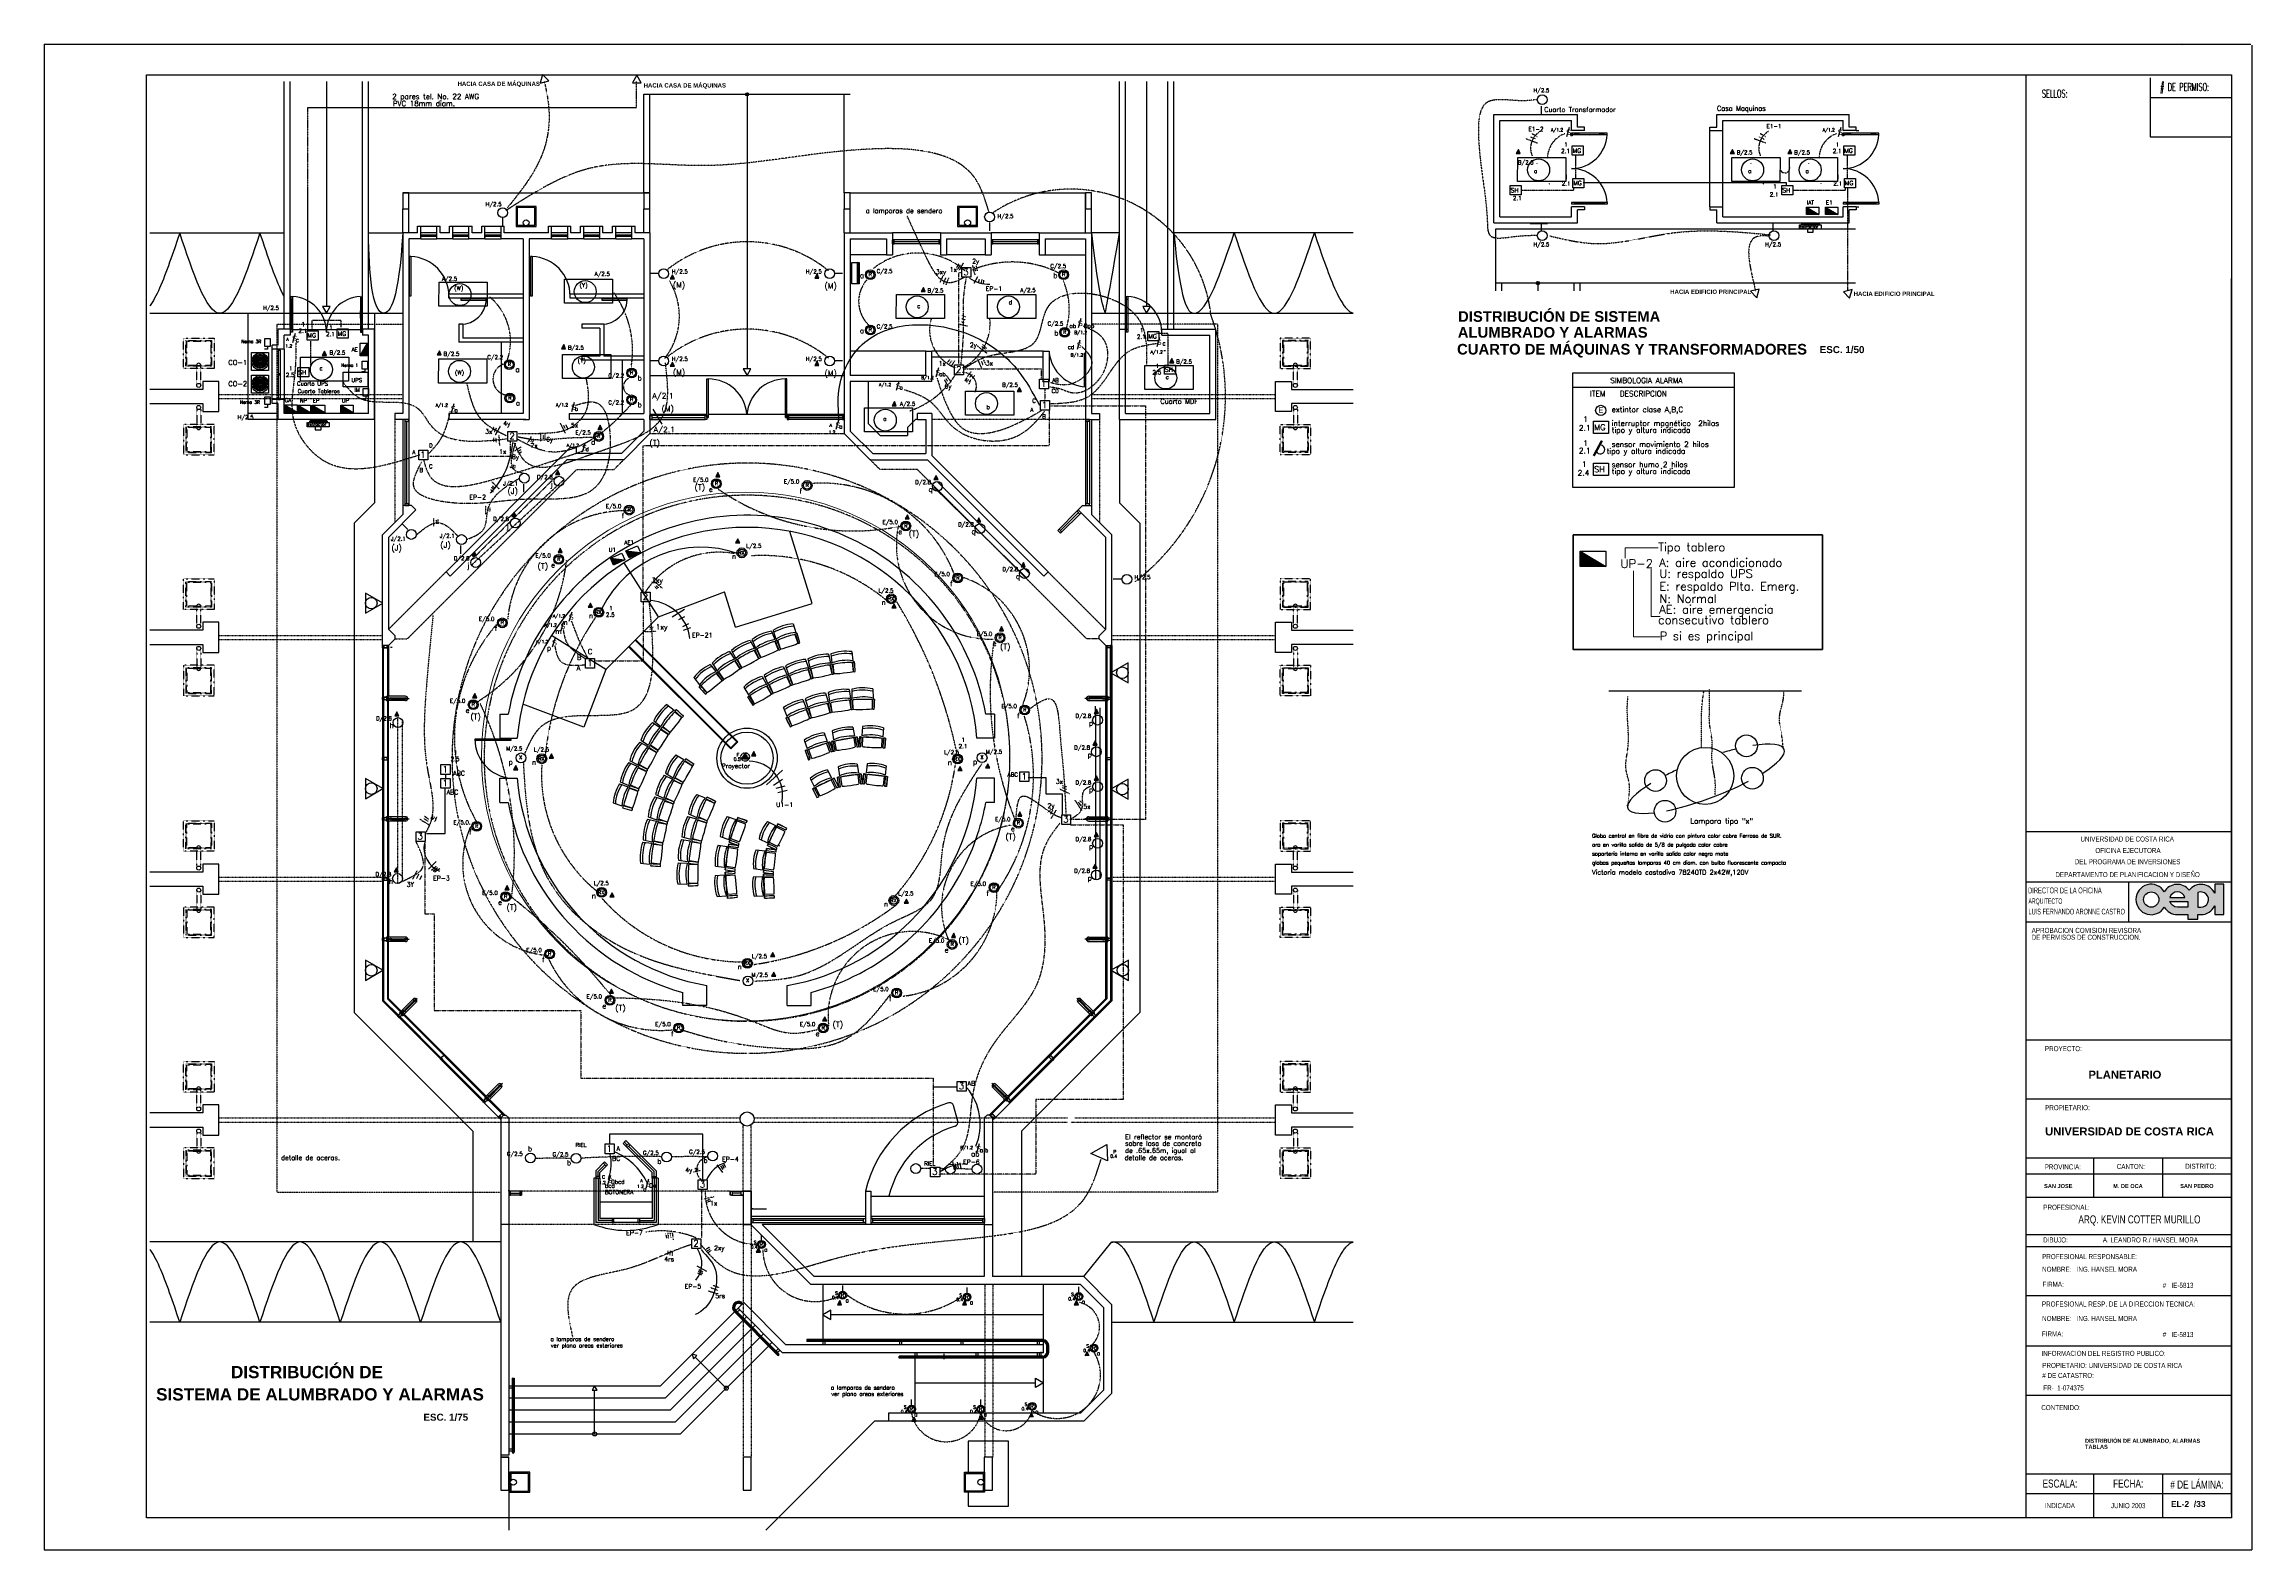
# Paper-space layout 'Layout1' of a CAD drawing. Extents: x -557 to 543, y -411 to 339.
# The model-space entities are those that its viewports show. They can reach past a viewport. Long polylines and large blocks are cut down to what shows.
import ezdxf
from ezdxf.enums import TextEntityAlignment as Align

# ---------------------------------------------------------------- set-up
doc = ezdxf.new("R2010")
doc.units = 0
doc.header["$LTSCALE"] = 0.5
doc.header["$MEASUREMENT"] = 0
for name, pattern in [('DASHDOTX2', [2, 1, -0.5, 0, -0.5]), ('DASHED2', [0.375, 0.25, -0.125]), ('HIDDEN', [0.375, 0.25, -0.125]), ('HIDDEN2', [0.1875, 0.125, -0.0625]), ('PHANTOM2', [31.75, 15.875, -3.175, 3.175, -3.175, 3.175, -3.175])]:
    doc.linetypes.add(name, pattern=pattern)
for name, color, linetype in [('1', 6, 'CONTINUOUS'), ('2', 1, 'CONTINUOUS'), ('6', 7, 'CONTINUOUS'), ('AIRE', 5, 'CONTINUOUS'), ('ALUMBRADO', 3, 'CONTINUOUS'), ('butacas', 1, 'CONTINUOUS'), ('CAJETIN', 1, 'CONTINUOUS'), ('columnas', 5, 'CONTINUOUS'), ('equipo', 5, 'CONTINUOUS'), ('escaleras', 1, 'CONTINUOUS'), ('LAM5$0$LAM-3$0$MARCO', 1, 'CONTINUOUS'), ('LAM5$0$LAM-3$0$TEXTO', 5, 'CONTINUOUS'), ('LUCES', 170, 'CONTINUOUS'), ('METAL', 6, 'CONTINUOUS'), ('MUEBLES', 6, 'CONTINUOUS'), ('murosbajos', 1, 'CONTINUOUS'), ('MVIEW', 2, 'CONTINUOUS'), ('PARED', 1, 'CONTINUOUS'), ('paredbaños', 6, 'CONTINUOUS'), ('paredes', 1, 'CONTINUOUS'), ('PISO', 1, 'CONTINUOUS'), ('pisoplanta', 1, 'CONTINUOUS'), ('PROYECCIONES', 6, 'HIDDEN'), ('PUERTAS', 6, 'CONTINUOUS'), ('SEÑALES', 4, 'CONTINUOUS'), ('talud', 5, 'CONTINUOUS'), ('texturas', 6, 'CONTINUOUS'), ('TOMAS', 4, 'HIDDEN2'), ('TUBERIA', 3, 'DASHDOTX2'), ('tuberia_alumbrado', 3, 'DASHED2'), ('UNIFILAR', 1, 'CONTINUOUS'), ('ventana', 6, 'CONTINUOUS'), ('ventanas', 6, 'CONTINUOUS'), ('vidrio', 6, 'CONTINUOUS')]:
    doc.layers.add(name, color=color, linetype=linetype)
doc.layers.get('MVIEW').off()
doc.layers.get('MVIEW').freeze()
doc.styles.add('ALR4', font='sanssb__.ttf')
doc.styles.add('INFO', font='swisscl.ttf', dxfattribs={"height": 2.5})
doc.styles.add('LAM5$0$LAM-3$0$R1', font='romans.shx')
doc.styles.add('romans', font='romans.shx')
doc.styles.add('STYLE2', font='romans.shx')

# ---------------------------------------------------------------- blocks, each defined once
blk = doc.blocks.new('apoymuro-cortina')
at = {"layer": 'vidrio', "color": 1, "linetype": 'Continuous'}
for p, q in [((0, 0), (-0.099, 0)), ((0, -0.057), (0, 0)), ((-0.125, -0.001), (-0.125, -0.057)), ((-0.119, 0), (-0.124, 0)), ((-0.124, -0.057), (-0.119, -0.057)), ((-0.122, -0.01), (-0.122, -0.003)), ((-0.122, -0.032), (-0.122, -0.013)), ((-0.096, -0.032), (-0.122, -0.032)), ((-0.122, -0.035), (-0.096, -0.035)), ((-0.122, -0.044), (-0.122, -0.035)), ((-0.122, -0.054), (-0.122, -0.048)), ((-0.121, -0.003), (-0.12, -0.003)), ((-0.12, -0.01), (-0.121, -0.01)), ((-0.121, -0.013), (-0.119, -0.013)), ((-0.119, -0.045), (-0.121, -0.045)), ((-0.121, -0.047), (-0.12, -0.047)), ((-0.12, -0.055), (-0.121, -0.055)), ((-0.12, -0.003), (-0.12, -0.004)), ((-0.12, -0.009), (-0.12, -0.01)), ((-0.12, -0.047), (-0.12, -0.048)), ((-0.12, -0.054), (-0.12, -0.055)), ((-0.119, -0.004), (-0.119, -0.001)), ((-0.119, -0.012), (-0.119, -0.009)), ((-0.119, -0.048), (-0.119, -0.045)), ((-0.119, -0.057), (-0.119, -0.054)), ((-0.1, -0.001), (-0.1, -0.004)), ((-0.1, -0.009), (-0.1, -0.012)), ((-0.1, -0.045), (-0.1, -0.048)), ((-0.1, -0.054), (-0.1, -0.057)), ((-0.099, -0.013), (-0.097, -0.013)), ((-0.097, -0.045), (-0.099, -0.045)), ((-0.099, -0.057), (-0.094, -0.057)), ((-0.098, -0.003), (-0.097, -0.003)), ((-0.098, -0.004), (-0.098, -0.003)), ((-0.098, -0.01), (-0.098, -0.009)), ((-0.097, -0.01), (-0.098, -0.01)), ((-0.098, -0.047), (-0.097, -0.047)), ((-0.098, -0.048), (-0.098, -0.047)), ((-0.098, -0.055), (-0.098, -0.054)), ((-0.097, -0.055), (-0.098, -0.055)), ((-0.096, -0.003), (-0.096, -0.01)), ((-0.096, -0.013), (-0.096, -0.032)), ((-0.096, -0.035), (-0.096, -0.044)), ((-0.096, -0.048), (-0.096, -0.054)), ((-0.094, -0.057), (0, -0.057)), ((-0.093, -0.003), (-0.093, -0.054)), ((-0.004, -0.003), (-0.093, -0.003)), ((-0.093, -0.055), (-0.004, -0.055)), ((-0.003, -0.054), (-0.003, -0.003))]:
    blk.add_line(p, q, dxfattribs=at)
at = {"layer": 'vidrio', "linetype": 'Continuous'}
for p, q in [((-0.04, 0.002), (-0.04, 0.005)), ((-0.04, 0.005), (0.031, 0.005)), ((0.027, 0.002), (-0.04, 0.002)), ((-0.032, 0.006), (-0.032, 0.008)), ((-0.032, 0.008), (-0.006, 0.008)), ((-0.006, 0.006), (-0.032, 0.006)), ((-0.009, 0.01), (-0.029, 0.01)), ((-0.029, 0.01), (-0.029, 0.008)), ((-0.029, 0.008), (-0.009, 0.008)), ((-0.028, 0.011), (-0.028, 0.02)), ((-0.026, 0.021), (-0.011, 0.021)), ((-0.011, 0.011), (-0.026, 0.011)), ((-0.024, 0.02), (-0.024, 0.011)), ((-0.015, 0.021), (-0.023, 0.021)), ((-0.014, 0.011), (-0.014, 0.02)), ((-0.009, 0.02), (-0.009, 0.011)), ((-0.009, 0.008), (-0.009, 0.01)), ((-0.006, 0.008), (-0.006, 0.006)), ((0.027, -0.059), (0.027, 0.002)), ((0.031, -0.063), (0.031, 0.005)), ((-0.105, -0.044), (-0.113, -0.044)), ((-0.04, -0.059), (0.027, -0.059)), ((-0.04, -0.063), (-0.04, -0.059)), ((0.031, -0.063), (-0.04, -0.063)), ((-0.032, -0.063), (-0.032, -0.065)), ((-0.006, -0.063), (-0.032, -0.063)), ((-0.032, -0.065), (-0.006, -0.065)), ((-0.029, -0.068), (-0.029, -0.065)), ((-0.029, -0.065), (-0.009, -0.065)), ((-0.009, -0.068), (-0.029, -0.068)), ((-0.028, -0.069), (-0.028, -0.078)), ((-0.011, -0.068), (-0.026, -0.068)), ((-0.026, -0.078), (-0.011, -0.078)), ((-0.013, -0.005), (-0.025, -0.005)), ((-0.025, -0.005), (-0.025, -0.052)), ((-0.025, -0.052), (-0.013, -0.052)), ((-0.025, -0.083), (-0.025, -0.078)), ((-0.013, -0.079), (-0.025, -0.079)), ((-0.013, -0.081), (-0.025, -0.081)), ((-0.025, -0.083), (-0.024, -0.084)), ((-0.013, -0.083), (-0.025, -0.083)), ((-0.024, -0.078), (-0.024, -0.069)), ((-0.014, -0.084), (-0.024, -0.084)), ((-0.015, -0.078), (-0.023, -0.078)), ((-0.015, -0.08), (-0.023, -0.08)), ((-0.015, -0.082), (-0.023, -0.082)), ((-0.019, -0.084), (-0.019, -0.084)), ((-0.014, -0.069), (-0.014, -0.078)), ((-0.013, -0.083), (-0.014, -0.084)), ((-0.013, -0.052), (-0.013, -0.005)), ((-0.013, -0.083), (-0.013, -0.078)), ((-0.009, -0.065), (-0.009, -0.068)), ((-0.009, -0.078), (-0.009, -0.069)), ((-0.006, -0.065), (-0.006, -0.063))]:
    blk.add_line(p, q, dxfattribs=at)
at = {"layer": 'vidrio', "color": 1, "linetype": 'Continuous', "extrusion": (0, 0, -1)}
for centre, major_axis, start_param, end_param in [((-0.099, -0.001), (0.000451, -0.000451), 2.356194, 3.926991), ((-0.124, -0.001), (0.000451, -0.000451), 2.356194, 3.926991), ((-0.124, -0.057), (0.000451, 0.000451), 2.356194, 3.926991), ((-0.121, -0.003), (0.000451, -0.000451), 2.356194, 3.926991), ((-0.121, -0.01), (0.000451, 0.000451), 2.356194, 3.926991), ((-0.121, -0.013), (0.000451, -0.000451), 2.356194, 3.926991), ((-0.121, -0.044), (0.000451, 0.000451), 2.356194, 3.926991), ((-0.121, -0.048), (0.000451, -0.000451), 2.356194, 3.926991), ((-0.121, -0.054), (0.000451, 0.000451), 2.356194, 3.926991), ((-0.119, -0.004), (0.000451, 0.000451), 2.356194, 3.926991), ((-0.119, -0.009), (0.000451, -0.000451), 2.356194, 3.926991), ((-0.119, -0.048), (0.000451, 0.000451), 2.356194, 3.926991), ((-0.119, -0.054), (0.000451, -0.000451), 2.356194, 3.926991), ((-0.119, -0.001), (0.000451, -0.000451), 3.926991, 5.497787), ((-0.119, -0.004), (0.000451, -0.000451), -0.785398, 0.785398), ((-0.119, -0.009), (0.000451, -0.000451), 3.926991, 5.497787), ((-0.119, -0.012), (0.000451, -0.000451), -0.785398, 0.785398), ((-0.119, -0.045), (0.000451, -0.000451), 3.926991, 5.497787), ((-0.119, -0.048), (0.000451, -0.000451), -0.785398, 0.785398), ((-0.119, -0.054), (0.000451, -0.000451), 3.926991, 5.497787), ((-0.119, -0.057), (0.000451, -0.000451), -0.785398, 0.785398), ((-0.099, -0.004), (0.000451, 0.000451), 2.356194, 3.926991), ((-0.099, -0.009), (0.000451, -0.000451), 2.356194, 3.926991), ((-0.099, -0.012), (0.000451, 0.000451), 2.356194, 3.926991), ((-0.099, -0.045), (0.000451, -0.000451), 2.356194, 3.926991), ((-0.099, -0.048), (0.000451, 0.000451), 2.356194, 3.926991), ((-0.099, -0.054), (0.000451, -0.000451), 2.356194, 3.926991), ((-0.099, -0.057), (0.000451, 0.000451), 2.356194, 3.926991), ((-0.099, -0.004), (0.000451, -0.000451), -0.785398, 0.785398), ((-0.099, -0.009), (0.000451, -0.000451), 3.926991, 5.497787), ((-0.099, -0.048), (0.000451, -0.000451), -0.785398, 0.785398), ((-0.099, -0.054), (0.000451, -0.000451), 3.926991, 5.497787), ((-0.097, -0.003), (0.000451, 0.000451), 5.497787, 7.068583), ((-0.097, -0.01), (0.000451, -0.000451), -0.785398, 0.785398), ((-0.097, -0.013), (0.000451, -0.000451), 3.926991, 5.497787), ((-0.097, -0.044), (0.000451, -0.000451), -0.785398, 0.785398), ((-0.097, -0.048), (0.000451, 0.000451), 5.497787, 7.068583), ((-0.093, -0.003), (0.000361, 0.000361), 3.926991, 5.497787), ((-0.093, -0.054), (0.000361, 0.000361), 2.356194, 3.926991)]:
    blk.add_ellipse(centre, major_axis=major_axis, ratio=1, start_param=start_param, end_param=end_param, dxfattribs=at)
at = {"layer": 'vidrio', "linetype": 'Continuous', "extrusion": (0, 0, -1)}
for centre, major_axis, start_param, end_param in [((-0.026, 0.016), (0.00325, -0.00325), 3.399063, 4.454918), ((-0.026, 0.015), (0.00325, -0.00325), 0.257471, 1.313326), ((-0.019, 0), (0.0144, -0.0144), 3.678281, 4.175701), ((-0.019, 0.031), (0.0144, 0.0144), 2.107484, 2.604904), ((-0.011, 0.016), (0.00325, -0.00325), 3.399063, 4.454918), ((-0.011, 0.015), (0.00325, -0.00325), 0.257471, 1.313326), ((-0.026, -0.073), (0.00325, 0.00325), 4.96986, 6.025715), ((-0.026, -0.074), (0.00325, 0.00325), 1.828267, 2.884122), ((-0.019, -0.088), (0.0144, 0.0144), 5.249077, 5.746497), ((-0.019, -0.058), (0.0144, -0.0144), 0.536688, 1.034108), ((-0.011, -0.073), (0.00325, 0.00325), 4.96986, 6.025715), ((-0.011, -0.074), (0.00325, 0.00325), 1.828267, 2.884122)]:
    blk.add_ellipse(centre, major_axis=major_axis, ratio=1, start_param=start_param, end_param=end_param, dxfattribs=at)
at = {"layer": 'vidrio', "color": 5, "linetype": 'Continuous', "extrusion": (0, 0, -1)}
for centre, major_axis, start_param, end_param in [((-0.004, -0.003), (0.000361, -0.000361), 3.926991, 5.497787), ((-0.004, -0.054), (0.000361, 0.000361), 0.785398, 2.356194)]:
    blk.add_ellipse(centre, major_axis=major_axis, ratio=1, start_param=start_param, end_param=end_param, dxfattribs=at)
blk = doc.blocks.new('butacas')
at = {"layer": 'butacas'}
for p, q in [((1.147, 3.343), (1.216, 3.127)), ((0.075, 2.932), (0.182, 2.732)), ((0.123, 2.956), (0.213, 2.747)), ((0.606, 3.164), (0.696, 2.955)), ((0.647, 3.182), (0.716, 2.966)), ((0.689, 2.908), (0.778, 2.701)), ((0.835, 2.723), (0.764, 2.936)), ((1.192, 3.078), (1.262, 2.864)), ((-0.917, 2.333), (-0.775, 2.156)), ((-0.873, 2.365), (-0.748, 2.176)), ((-0.434, 2.655), (-0.309, 2.465)), ((-0.388, 2.682), (-0.28, 2.483)), ((-0.307, 2.417), (-0.183, 2.229)), ((-0.131, 2.26), (-0.238, 2.458)), ((0.18, 2.684), (0.287, 2.486)), ((0.342, 2.513), (0.253, 2.719)), ((0.906, 2.277), (0.998, 2.07)), ((0.961, 2.298), (1.032, 2.083)), ((1.46, 2.462), (1.531, 2.246)), ((1.518, 2.477), (1.565, 2.255)), ((1.646, 2), (1.599, 2.22)), ((2.031, 2.588), (2.079, 2.366)), ((2.063, 2.32), (2.11, 2.1)), ((2.09, 2.597), (2.114, 2.372)), ((2.168, 2.11), (2.144, 2.333)), ((2.612, 2.654), (2.636, 2.429)), ((2.616, 2.385), (2.64, 2.161)), ((-1.328, 2.006), (-1.186, 1.828)), ((-1.2, 1.78), (-1.035, 1.592)), ((-1.001, 1.636), (-1.141, 1.812)), ((-0.769, 2.108), (-0.629, 1.932)), ((-0.58, 1.967), (-0.704, 2.155)), ((-0.081, 1.773), (0.032, 1.576)), ((0.373, 2.036), (0.487, 1.839)), ((0.426, 2.062), (0.519, 1.855)), ((0.486, 1.791), (0.599, 1.596)), ((0.65, 1.623), (0.558, 1.828)), ((0.992, 2.022), (1.084, 1.816)), ((1.138, 1.837), (1.068, 2.051)), ((1.52, 2.199), (1.59, 1.985)), ((2.542, 1.711), (2.575, 1.486)), ((2.608, 1.716), (2.612, 1.489)), ((3.133, 1.726), (3.138, 1.499)), ((-1.995, 1.341), (-1.818, 1.199)), ((-1.801, 1.153), (-1.625, 1.013)), ((-1.769, 1.212), (-1.581, 1.047)), ((0.011, 1.529), (0.149, 1.32)), ((0.187, 1.358), (0.075, 1.553)), ((0.904, 1.255), (0.991, 1.046)), ((1.388, 1.459), (1.476, 1.249)), ((1.451, 1.48), (1.512, 1.262)), ((1.469, 1.202), (1.556, 0.994)), ((1.607, 1.012), (1.547, 1.229)), ((1.957, 1.621), (2.018, 1.403)), ((2.005, 1.356), (2.065, 1.139)), ((2.022, 1.635), (2.055, 1.41)), ((2.118, 1.151), (2.086, 1.373)), ((2.556, 1.442), (2.588, 1.219)), ((2.642, 1.224), (2.638, 1.449)), ((3.113, 1.458), (3.117, 1.233)), ((-2.355, 0.886), (-2.166, 0.761)), ((-2.323, 0.93), (-2.146, 0.789)), ((-2.146, 0.717), (-1.958, 0.593)), ((-1.922, 0.642), (-2.098, 0.782)), ((0.964, 1.002), (1.077, 0.778)), ((1.118, 0.81), (1.031, 1.018)), ((1.917, 0.628), (1.993, 0.414)), ((2.118, 0.681), (2.157, 0.457)), ((2.635, 0.772), (2.675, 0.549)), ((2.873, 0.787), (2.861, 0.56)), ((3.398, 0.759), (3.386, 0.533)), ((-2.674, 0.402), (-2.474, 0.294)), ((-2.646, 0.449), (-2.457, 0.323)), ((-2.45, 0.252), (-2.252, 0.145)), ((-2.221, 0.197), (-2.408, 0.321)), ((-1.773, 0.081), (-1.576, -0.032)), ((1.422, 0.453), (1.498, 0.239)), ((1.448, 0.191), (2.061, 0.408)), ((1.448, 0.191), (1.532, -0.045)), ((1.61, -0.004), (1.535, 0.208)), ((1.983, 0.367), (2.058, 0.155)), ((2.061, 0.408), (2.145, 0.172)), ((2.101, 0.418), (2.741, 0.531)), ((2.101, 0.418), (2.145, 0.172)), ((2.228, 0.2), (2.189, 0.421)), ((2.657, 0.504), (2.696, 0.282)), ((2.741, 0.531), (2.785, 0.285)), ((2.798, 0.535), (2.785, 0.285)), ((2.798, 0.535), (3.447, 0.501)), ((2.873, 0.293), (2.884, 0.518)), ((3.359, 0.493), (3.347, 0.268)), ((3.447, 0.501), (3.434, 0.251)), ((-2.948, -0.108), (-2.74, -0.198)), ((-2.925, -0.059), (-2.725, -0.168)), ((-2.712, -0.238), (-2.506, -0.327)), ((-2.479, -0.273), (-2.677, -0.165)), ((-2.062, -0.426), (-1.855, -0.519)), ((-2.036, -0.373), (-1.839, -0.487)), ((-1.596, -0.599), (-1.791, -0.486)), ((-1.553, -0.075), (-1.358, -0.187)), ((-1.529, -0.011), (-1.32, -0.149)), ((1.575, -0.503), (1.676, -0.706)), ((1.633, -0.759), (2.17, -0.493)), ((2.001, -0.291), (2.101, -0.495)), ((2.097, -0.543), (2.197, -0.744)), ((2.17, -0.493), (2.281, -0.717)), ((2.247, -0.474), (2.841, -0.389)), ((2.247, -0.474), (2.282, -0.722)), ((2.272, -0.212), (2.305, -0.437)), ((2.367, -0.697), (2.335, -0.474)), ((2.743, -0.145), (2.775, -0.369)), ((2.756, -0.414), (2.788, -0.636)), ((2.841, -0.389), (2.876, -0.636)), ((2.904, -0.388), (2.876, -0.636)), ((2.904, -0.388), (3.5, -0.455)), ((2.965, -0.634), (2.99, -0.41)), ((2.995, -0.141), (2.969, -0.366)), ((3.412, -0.458), (3.387, -0.681)), ((3.467, -0.194), (3.442, -0.42)), ((3.5, -0.455), (3.473, -0.703)), ((-3.177, -0.64), (-2.962, -0.712)), ((-3.158, -0.59), (-2.949, -0.68)), ((-2.931, -0.749), (-2.717, -0.82)), ((-2.695, -0.763), (-2.902, -0.674)), ((-2.298, -0.961), (-2.083, -1.032)), ((-2.277, -0.906), (-2.07, -0.998)), ((-2.051, -1.068), (-1.837, -1.138)), ((-1.816, -1.084), (-2.022, -0.992)), ((-1.828, -0.558), (-1.623, -0.65)), ((-1.255, -0.904), (-1.046, -0.991)), ((-1.018, -1.031), (-0.81, -1.118)), ((-1.002, -0.964), (-0.778, -1.077)), ((1.633, -0.759), (1.744, -0.983)), ((1.816, -0.933), (1.716, -0.732)), ((-3.336, -1.115), (-3.121, -1.187)), ((-2.86, -1.247), (-3.073, -1.176)), ((-2.477, -1.518), (-2.255, -1.565)), ((-2.462, -1.46), (-2.246, -1.531)), ((-2.22, -1.599), (-2, -1.646)), ((-1.985, -1.59), (-2.199, -1.52)), ((-1.48, -1.451), (-1.262, -1.512)), ((-1.459, -1.388), (-1.249, -1.476)), ((-1.229, -1.547), (-1.012, -1.607)), ((-0.994, -1.556), (-1.202, -1.469)), ((-0.493, -1.45), (-0.279, -1.526)), ((-0.446, -2.09), (-0.231, -1.476)), ((-0.248, -1.563), (-0.036, -1.637)), ((-0.231, -1.476), (0.005, -1.559)), ((0.506, -2.175), (0.765, -1.634)), ((0.507, -1.58), (0.712, -1.677)), ((0.765, -1.634), (0.99, -1.741)), ((-2.597, -2.09), (-2.372, -2.114)), ((-2.588, -2.031), (-2.366, -2.079)), ((-2.333, -2.144), (-2.11, -2.168)), ((-2.1, -2.11), (-2.32, -2.063)), ((-1.635, -2.022), (-1.41, -2.055)), ((-1.621, -1.957), (-1.403, -2.018)), ((-1.373, -2.086), (-1.151, -2.118)), ((-1.139, -2.065), (-1.356, -2.005)), ((-0.72, -2.166), (-0.495, -2.197)), ((-0.667, -1.946), (-0.453, -2.021)), ((-0.545, -2.783), (-0.458, -2.139)), ((-0.458, -2.139), (-0.21, -2.172)), ((-0.446, -2.09), (-0.21, -2.172)), ((-0.193, -2.086), (-0.405, -2.011)), ((0.302, -2.009), (0.507, -2.106)), ((0.506, -2.175), (0.732, -2.283)), ((0.758, -2.199), (0.555, -2.102)), ((0.738, -1.718), (0.941, -1.815)), ((-2.654, -2.612), (-2.429, -2.636)), ((-2.161, -2.64), (-2.385, -2.616)), ((-1.716, -2.608), (-1.489, -2.612)), ((-1.711, -2.542), (-1.486, -2.575)), ((-1.449, -2.638), (-1.224, -2.642)), ((-1.219, -2.588), (-1.442, -2.556)), ((-0.79, -2.687), (-0.566, -2.717)), ((-0.298, -2.728), (-0.521, -2.698)), ((-0.457, -2.227), (-0.234, -2.257)), ((0.223, -2.279), (0.448, -2.308)), ((0.409, -2.845), (0.484, -2.249)), ((0.484, -2.249), (0.732, -2.281)), ((0.486, -2.338), (0.709, -2.366)), ((-1.726, -3.133), (-1.499, -3.138)), ((-1.233, -3.117), (-1.458, -3.113)), ((-0.795, -2.925), (-0.57, -2.904)), ((-0.547, -2.839), (-0.298, -2.816)), ((-0.487, -3.487), (-0.547, -2.839)), ((-0.545, -2.783), (-0.298, -2.816)), ((-0.526, -2.925), (-0.302, -2.905)), ((0.159, -2.958), (0.386, -2.949)), ((0.163, -2.751), (0.388, -2.779)), ((0.409, -2.845), (0.657, -2.876)), ((0.412, -2.886), (0.662, -2.876)), ((0.436, -3.485), (0.412, -2.886)), ((0.428, -2.973), (0.653, -2.964)), ((0.655, -2.788), (0.432, -2.759)), ((-0.747, -3.448), (-0.521, -3.427)), ((-0.487, -3.487), (-0.238, -3.464)), ((-0.258, -3.378), (-0.482, -3.398)), ((0.178, -3.433), (0.405, -3.424)), ((0.436, -3.485), (0.686, -3.475)), ((0.67, -3.388), (0.445, -3.397))]:
    blk.add_line(p, q, dxfattribs=at)
for centre, radius, start, end in [((0.743, 2.878), 0.0607, 87.5403, 134.021), ((7.247, 5.278), 6.957, 199.7917, 201.7696), ((-5.715, 0.359), 6.957, 19.7917, 21.7696), ((1.243, 3.044), 0.0607, 82.7048, 129.1855), ((7.926, 4.887), 6.957, 194.9562, 196.9341), ((-5.404, 1.078), 6.957, 14.9562, 16.9341), ((1.278, 2.921), 0.0607, 262.7048, 309.1855), ((-0.249, 2.398), 0.0607, 97.6717, 144.1525), ((5.731, 5.904), 6.957, 209.9231, 211.9011), ((-6.163, -1.218), 6.957, 29.9231, 31.9011), ((-0.183, 2.288), 0.0607, 277.6717, 324.1525), ((0.236, 2.66), 0.0607, 92.606, 139.0867), ((6.503, 5.624), 6.957, 204.8574, 206.8353), ((-5.974, -0.42), 6.957, 24.8574, 26.8353), ((0.292, 2.544), 0.0607, 272.606, 319.0867), ((0.789, 2.758), 0.0607, 267.5403, 314.021), ((1.571, 2.165), 0.0607, 81.9044, 128.3851), ((8.279, 3.914), 6.957, 194.1558, 196.1337), ((-5.103, 0.292), 6.957, 14.1558, 16.1337), ((2.111, 2.281), 0.0607, 75.9451, 122.4258), ((8.964, 3.325), 6.957, 188.1965, 190.1744), ((-4.722, 1.111), 6.957, 8.1965, 10.1744), ((2.659, 2.341), 0.0607, 69.9858, 116.4665), ((9.584, 2.667), 6.957, 182.2372, 184.2151), ((-4.258, 1.887), 6.957, 2.2372, 4.2151), ((-1.141, 1.75), 0.0607, 107.8032, 154.2839), ((4.129, 6.253), 6.957, 220.0546, 222.0325), ((-6.327, -2.85), 6.957, 40.0546, 42.0325), ((-0.709, 2.094), 0.0607, 102.7375, 149.2182), ((4.938, 6.114), 6.957, 214.9889, 216.9668), ((-6.281, -2.03), 6.957, 34.9889, 36.9668), ((-0.634, 1.99), 0.0607, 282.7375, 329.2182), ((0.543, 1.768), 0.0607, 93.823, 140.3037), ((6.745, 4.865), 6.957, 206.0744, 208.0523), ((-5.6, -1.443), 6.957, 26.0744, 28.0523), ((1.047, 1.994), 0.0607, 87.8637, 134.3444), ((7.537, 4.429), 6.957, 200.1151, 202.093), ((-5.397, -0.562), 6.957, 20.1151, 22.093), ((1.093, 1.874), 0.0607, 267.8637, 314.3444), ((1.605, 2.041), 0.0607, 261.9044, 308.3851), ((2.131, 2.155), 0.0607, 255.9451, 302.4258), ((2.666, 2.213), 0.0607, 249.9858, 296.4665), ((-1.74, 1.153), 0.0607, 115.568, 162.0487), ((2.874, 6.327), 6.957, 227.8194, 229.7973), ((-6.256, -4.105), 6.957, 47.8194, 49.7973), ((-1.057, 1.653), 0.0607, 287.8032, 334.2839), ((0.066, 1.492), 0.0607, 99.7823, 146.263), ((5.912, 5.216), 6.957, 212.0337, 214.0116), ((-5.711, -2.339), 6.957, 32.0337, 34.0116), ((0.136, 1.384), 0.0607, 279.7823, 326.263), ((0.602, 1.654), 0.0607, 273.823, 320.3037), ((1.523, 1.172), 0.0607, 85.9215, 132.4022), ((8.091, 3.387), 6.957, 198.1729, 200.1508), ((-5.004, -1.164), 6.957, 18.1729, 20.1508), ((2.054, 1.32), 0.0607, 78.6837, 125.1644), ((8.85, 2.689), 6.957, 190.9351, 192.913), ((-4.714, -0.175), 6.957, 10.9351, 12.913), ((2.081, 1.194), 0.0607, 258.6837, 305.1644), ((2.601, 1.4), 0.0607, 71.4459, 117.9266), ((9.514, 1.902), 6.957, 183.6973, 185.6753), ((2.611, 1.272), 0.0607, 251.4459, 297.9266), ((-4.303, 0.769), 6.957, 3.6973, 5.6753), ((10.074, 1.037), 6.957, 176.4595, 178.4375), ((3.147, 1.282), 0.0607, 244.2081, 290.6889), ((3.153, 1.41), 0.0607, 64.2081, 110.6889), ((-3.775, 1.655), 6.957, 356.4595, 358.4375), ((-2.084, 0.722), 0.0607, 120.6337, 167.1144), ((2.054, 6.283), 6.957, 232.8851, 234.863), ((-6.119, -4.914), 6.957, 52.8851, 54.863), ((-1.98, 0.647), 0.0607, 300.6337, 347.1144), ((-1.643, 1.069), 0.0607, 295.568, 342.0487), ((1.014, 0.958), 0.0607, 93.1593, 139.64), ((7.251, 3.983), 6.957, 205.4107, 207.3886), ((-5.166, -2.181), 6.957, 25.4107, 27.3886), ((1.071, 0.843), 0.0607, 273.1593, 319.64), ((1.565, 1.051), 0.0607, 265.9215, 312.4022), ((-2.39, 0.263), 0.0607, 125.6994, 172.1802), ((1.242, 6.168), 6.957, 237.9508, 239.9288), ((-5.911, -5.708), 6.957, 57.9508, 59.9288), ((-2.279, 0.197), 0.0607, 305.6994, 352.1802), ((1.492, 0.142), 0.0607, 86.2296, 132.7103), ((8.049, 2.392), 6.957, 198.4809, 200.4589), ((-5.022, -2.229), 6.957, 18.4809, 20.4589), ((2.058, 0.342), 0.0607, 86.2296, 132.7103), ((8.615, 2.592), 6.957, 198.4809, 200.4589), ((-4.456, -2.029), 6.957, 18.4809, 20.4589), ((2.101, 0.221), 0.0607, 266.2296, 312.7103), ((2.136, 0.363), 0.0607, 76.7907, 123.2715), ((8.973, 1.507), 6.957, 189.0421, 191.0201), ((2.159, 0.236), 0.0607, 256.7907, 303.2715), ((-4.678, -0.908), 6.957, 9.0421, 11.0201), ((2.727, 0.467), 0.0607, 76.7907, 123.2715), ((9.564, 1.611), 6.957, 189.0421, 191.0201), ((2.749, 0.341), 0.0607, 256.7907, 303.2715), ((-4.088, -0.803), 6.957, 9.0421, 11.0201), ((9.738, 0.046), 6.957, 176.0074, 177.9853), ((2.813, 0.345), 0.0607, 243.756, 290.2367), ((2.819, 0.473), 0.0607, 63.756, 110.2367), ((-4.106, 0.772), 6.957, 356.0074, 357.9853), ((10.337, 0.014), 6.957, 176.0074, 177.9853), ((3.412, 0.313), 0.0607, 243.756, 290.2367), ((3.419, 0.442), 0.0607, 63.756, 110.2367), ((-3.507, 0.741), 6.957, 356.0074, 357.9853), ((-2.653, -0.222), 0.0607, 130.7652, 177.2459), ((0.443, 5.98), 6.957, 243.0166, 244.9945), ((-5.633, -6.481), 6.957, 63.0166, 64.9945), ((-2.537, -0.278), 0.0607, 310.7652, 357.2459), ((-1.768, -0.543), 0.0607, 129.6963, 176.177), ((1.443, 5.6), 6.957, 241.9477, 243.9256), ((-4.865, -6.745), 6.957, 61.9477, 63.9256), ((-1.492, -0.066), 0.0607, 123.737, 170.2177), ((2.339, 5.711), 6.957, 235.9884, 237.9663), ((-5.216, -5.912), 6.957, 55.9884, 57.9663), ((-1.384, -0.136), 0.0607, 303.737, 350.2177), ((1.535, 0.021), 0.0607, 266.2296, 312.7103), ((2.175, -0.558), 0.0607, 93.1377, 139.6185), ((8.413, 2.464), 6.957, 205.3891, 207.3671), ((-4.007, -3.695), 6.957, 25.3891, 27.3671), ((2.28, -0.531), 0.0607, 74.9106, 121.3913), ((9.151, 0.389), 6.957, 187.162, 189.1399), ((-4.572, -1.577), 6.957, 7.162, 9.1399), ((2.825, -0.453), 0.0607, 74.9106, 121.3913), ((9.696, 0.467), 6.957, 187.162, 189.1399), ((-4.028, -1.499), 6.957, 7.162, 9.1399), ((9.803, -1.289), 6.957, 172.5992, 174.5772), ((2.922, -0.451), 0.0607, 60.3478, 106.8285), ((-3.973, 0.259), 6.957, 352.5992, 354.5772), ((10.35, -1.351), 6.957, 172.5992, 174.5772), ((3.469, -0.513), 0.0607, 60.3478, 106.8285), ((-3.427, 0.198), 6.957, 352.5992, 354.5772), ((-2.873, -0.728), 0.0607, 135.8309, 182.3116), ((-0.337, 5.723), 6.957, 248.0823, 250.0602), ((-5.289, -7.225), 6.957, 68.0823, 70.0602), ((-2.753, -0.774), 0.0607, 315.8309, 2.3116), ((-1.994, -1.047), 0.0607, 135.6556, 182.1363), ((0.562, 5.397), 6.957, 247.907, 249.8849), ((-4.429, -7.537), 6.957, 67.907, 69.8849), ((-1.874, -1.093), 0.0607, 315.6556, 2.1363), ((-1.654, -0.602), 0.0607, 309.6963, 356.177), ((-0.958, -1.014), 0.0607, 130.36, 176.8407), ((2.181, 5.166), 6.957, 242.6114, 244.5893), ((-3.983, -7.251), 6.957, 62.6114, 64.5893), ((-0.843, -1.071), 0.0607, 310.36, 356.8407), ((1.682, -0.803), 0.0607, 93.1377, 139.6185), ((7.92, 2.22), 6.957, 205.3891, 207.3671), ((-4.5, -3.94), 6.957, 25.3891, 27.3671), ((1.739, -0.918), 0.0607, 273.1377, 319.6185), ((2.232, -0.673), 0.0607, 273.1377, 319.6185), ((2.299, -0.658), 0.0607, 254.9106, 301.3913), ((2.843, -0.58), 0.0607, 254.9106, 301.3913), ((2.908, -0.579), 0.0607, 240.3478, 286.8285), ((3.454, -0.64), 0.0607, 240.3478, 286.8285), ((-3.04, -1.227), 0.0607, 140.6664, 187.1471), ((-1.057, 5.415), 6.957, 252.9178, 254.8957), ((-4.9, -7.905), 6.957, 72.9178, 74.8957), ((-2.916, -1.263), 0.0607, 320.6664, 7.1471), ((-2.165, -1.571), 0.0607, 141.6149, 188.0956), ((-0.292, 5.103), 6.957, 253.8663, 255.8442), ((-3.914, -8.279), 6.957, 73.8663, 75.8442), ((-2.041, -1.605), 0.0607, 321.6149, 8.0956), ((-1.172, -1.523), 0.0607, 137.5978, 184.0785), ((1.164, 5.004), 6.957, 249.8492, 251.8271), ((-3.387, -8.091), 6.957, 69.8492, 71.8271), ((-1.051, -1.565), 0.0607, 317.5978, 4.0785), ((-0.182, -1.52), 0.0607, 137.4455, 183.9262), ((2.171, 5), 6.957, 249.6969, 251.6748), ((-2.414, -8.083), 6.957, 69.6969, 71.6748), ((-0.061, -1.562), 0.0607, 317.4455, 3.9262), ((0.809, -1.682), 0.0607, 131.2209, 177.7017), ((-2.122, -7.965), 6.957, 63.4723, 65.4503), ((-2.281, -2.111), 0.0607, 147.5742, 194.0549), ((-1.111, 4.722), 6.957, 259.8256, 261.8035), ((-3.325, -8.964), 6.957, 79.8256, 81.8035), ((-2.155, -2.131), 0.0607, 327.5742, 14.0549), ((-1.32, -2.054), 0.0607, 144.8356, 191.3163), ((0.175, 4.714), 6.957, 257.087, 259.0649), ((-2.689, -8.85), 6.957, 77.087, 79.0649), ((-1.194, -2.081), 0.0607, 324.8356, 11.3163), ((-0.401, -2.172), 0.0607, 149.0256, 195.5063), ((0.595, 4.688), 6.957, 261.277, 263.2549), ((-1.27, -9.049), 6.957, 81.277, 83.2549), ((-0.381, -2.086), 0.0607, 137.4455, 183.9262), ((1.973, 4.434), 6.957, 249.6969, 251.6748), ((-2.613, -8.649), 6.957, 69.6969, 71.6748), ((-0.274, -2.189), 0.0607, 329.0256, 15.5063), ((-0.259, -2.129), 0.0607, 317.4455, 3.9262), ((0.572, -2.179), 0.0607, 131.2209, 177.7017), ((3.618, 4.048), 6.957, 243.4723, 245.4503), ((-2.359, -8.461), 6.957, 63.4723, 65.4503), ((3.855, 4.544), 6.957, 243.4723, 245.4503), ((0.925, -1.738), 0.0607, 311.2209, 357.7017), ((-2.341, -2.659), 0.0607, 153.5335, 200.0142), ((-1.887, 4.258), 6.957, 265.7849, 267.7628), ((-2.667, -9.584), 6.957, 85.7849, 87.7628), ((-2.213, -2.666), 0.0607, 333.5335, 20.0142), ((-1.4, -2.601), 0.0607, 152.0734, 198.5541), ((-0.769, 4.303), 6.957, 264.3247, 266.3027), ((-1.902, -9.514), 6.957, 84.3247, 86.3027), ((-1.272, -2.611), 0.0607, 332.0734, 18.5541), ((-0.482, -2.766), 0.0607, 149.0256, 195.5063), ((-1.351, -9.643), 6.957, 81.277, 83.2549), ((0.542, -2.282), 0.0607, 149.5145, 195.9952), ((1.48, 4.586), 6.957, 261.7659, 263.7438), ((-0.269, -9.166), 6.957, 81.7659, 83.7438), ((0.669, -2.298), 0.0607, 329.5145, 15.9952), ((0.688, -2.234), 0.0607, 311.2209, 357.7017), ((-1.41, -3.153), 0.0607, 159.3111, 205.7919), ((-1.037, -10.074), 6.957, 91.5625, 93.5405), ((-1.655, 3.775), 6.957, 271.5625, 273.5405), ((-1.282, -3.147), 0.0607, 339.3111, 25.7919), ((-0.484, -2.859), 0.0607, 162.0357, 208.5165), ((0.218, -9.755), 6.957, 94.2871, 96.2651), ((0.515, 4.094), 6.957, 261.277, 263.2549), ((-1.057, 4.05), 6.957, 274.2871, 276.2651), ((-0.356, -2.847), 0.0607, 342.0357, 28.5165), ((-0.355, -2.783), 0.0607, 329.0256, 15.5063), ((0.472, -2.827), 0.0607, 149.5145, 195.9952), ((0.474, -2.908), 0.0607, 159.0685, 205.5492), ((1.41, 4.041), 6.957, 261.7659, 263.7438), ((0.817, -9.832), 6.957, 91.3199, 93.2978), ((0.259, 4.02), 6.957, 271.3199, 273.2978), ((-0.338, -9.712), 6.957, 81.7659, 83.7438), ((0.6, -2.844), 0.0607, 329.5145, 15.9952), ((0.602, -2.903), 0.0607, 339.0685, 25.5492), ((-0.429, -3.456), 0.0607, 162.0357, 208.5165), ((0.273, -10.353), 6.957, 94.2871, 96.2651), ((-1.002, 3.452), 6.957, 274.2871, 276.2651), ((-0.301, -3.444), 0.0607, 342.0357, 28.5165), ((0.496, -3.458), 0.0607, 159.0685, 205.5492), ((0.839, -10.381), 6.957, 91.3199, 93.2978), ((0.281, 3.471), 6.957, 271.3199, 273.2978), ((0.624, -3.453), 0.0607, 339.0685, 25.5492)]:
    blk.add_arc(centre, radius, start, end, dxfattribs=at)
for centre, major_axis, ratio, start_param, end_param in [((0.991, 2.969), (0.593, 0.191), 0.547021, 1.135438, 2.006154), ((-0.01, 2.535), (0.548, 0.296), 0.547021, 1.135438, 2.006154), ((0.018, 2.485), (0.548, 0.296), 0.547021, 1.135438, 2.006154), ((0.487, 2.776), (0.572, 0.247), 0.547021, 1.135438, 2.006154), ((0.51, 2.723), (0.572, 0.247), 0.547021, 1.135438, 2.006154), ((0.577, 2.568), (0.572, 0.247), 0.547021, 1.135438, 2.006154), ((0.471, 2.814), (0.218, 0.094), 0.05261, 0, 3.141593), ((1.009, 2.914), (0.593, 0.191), 0.547021, 1.135438, 2.006154), ((1.061, 2.753), (0.593, 0.191), 0.547021, 1.135438, 2.006154), ((0.978, 3.007), (0.214, 0.071), 0.055531, 0, 3.141593), ((1.049, 2.794), (0.214, 0.071), 0.055531, 3.141593, 6.283185), ((-0.93, 1.928), (0.487, 0.388), 0.547021, 1.135438, 2.006154), ((-0.894, 1.883), (0.487, 0.388), 0.547021, 1.135438, 2.006154), ((-0.483, 2.252), (0.52, 0.343), 0.547021, 1.135438, 2.006154), ((-0.452, 2.204), (0.52, 0.343), 0.547021, 1.135438, 2.006154), ((-0.358, 2.063), (0.52, 0.343), 0.547021, 1.135438, 2.006154), ((-0.506, 2.286), (0.198, 0.131), 0.05261, 0, 3.141593), ((-0.382, 2.098), (0.198, 0.131), 0.05261, 3.141593, 6.283185), ((0.098, 2.336), (0.548, 0.296), 0.547021, 1.135438, 2.006154), ((-0.029, 2.571), (0.209, 0.113), 0.05261, 0, 3.141593), ((0.078, 2.373), (0.209, 0.113), 0.05261, 3.141593, 6.283185), ((0.56, 2.607), (0.218, 0.094), 0.05261, 3.141593, 6.283185), ((0.792, 1.888), (0.569, 0.254), 0.547021, 1.135438, 2.006154), ((0.815, 1.835), (0.569, 0.254), 0.547021, 1.135438, 2.006154), ((1.307, 2.086), (0.592, 0.194), 0.547021, 1.135438, 2.006154), ((1.325, 2.032), (0.592, 0.194), 0.547021, 1.135438, 2.006154), ((1.377, 1.871), (0.592, 0.194), 0.547021, 1.135438, 2.006154), ((1.294, 2.125), (0.226, 0.074), 0.05261, 0, 3.141593), ((1.839, 2.23), (0.609, 0.131), 0.547021, 1.135438, 2.006154), ((1.852, 2.174), (0.609, 0.131), 0.547021, 1.135438, 2.006154), ((1.887, 2.009), (0.609, 0.131), 0.547021, 1.135438, 2.006154), ((1.831, 2.27), (0.232, 0.05), 0.05261, 0, 3.141593), ((2.384, 2.319), (0.619, 0.067), 0.547021, 1.135438, 2.006154), ((2.39, 2.261), (0.619, 0.067), 0.547021, 1.135438, 2.006154), ((2.409, 2.093), (0.619, 0.067), 0.547021, 1.135438, 2.006154), ((2.38, 2.359), (0.236, 0.026), 0.05261, 0, 3.141593), ((-0.789, 1.75), (0.487, 0.388), 0.547021, 1.135438, 2.006154), ((-0.955, 1.96), (0.186, 0.148), 0.05261, 0, 3.141593), ((-0.815, 1.784), (0.186, 0.148), 0.05261, 3.141593, 6.283185), ((0.301, 1.637), (0.539, 0.312), 0.547021, 1.135438, 2.006154), ((0.329, 1.587), (0.539, 0.312), 0.547021, 1.135438, 2.006154), ((0.414, 1.44), (0.539, 0.312), 0.547021, 1.135438, 2.006154), ((0.28, 1.672), (0.206, 0.119), 0.05261, 0, 3.141593), ((0.885, 1.68), (0.569, 0.254), 0.547021, 1.135438, 2.006154), ((0.775, 1.925), (0.217, 0.097), 0.05261, 0, 3.141593), ((0.867, 1.719), (0.217, 0.097), 0.05261, 3.141593, 6.283185), ((1.364, 1.911), (0.226, 0.074), 0.05261, 3.141593, 6.283185), ((1.878, 2.05), (0.232, 0.05), 0.05261, 3.141593, 6.283185), ((2.327, 1.367), (0.616, 0.09), 0.547021, 1.135438, 2.006154), ((2.335, 1.31), (0.616, 0.09), 0.547021, 1.135438, 2.006154), ((2.404, 2.135), (0.236, 0.026), 0.05261, 3.141593, 6.283185), ((2.876, 1.412), (0.623, 0.012), 0.547021, 1.135438, 2.006154), ((2.878, 1.355), (0.623, 0.012), 0.547021, 1.135438, 2.006154), ((-1.918, 0.942), (0.389, 0.486), 0.547021, 1.135438, 2.006154), ((-1.873, 0.907), (0.389, 0.486), 0.547021, 1.135438, 2.006154), ((-1.741, 0.801), (0.389, 0.486), 0.547021, 1.135438, 2.006154), ((-1.95, 0.968), (0.148, 0.186), 0.05261, 0, 3.141593), ((0.393, 1.477), (0.206, 0.119), 0.05261, 3.141593, 6.283185), ((1.265, 1.072), (0.574, 0.241), 0.547021, 1.135438, 2.006154), ((1.288, 1.019), (0.574, 0.241), 0.547021, 1.135438, 2.006154), ((1.353, 0.863), (0.574, 0.241), 0.547021, 1.135438, 2.006154), ((1.25, 1.11), (0.219, 0.092), 0.05261, 0, 3.141593), ((1.787, 1.253), (0.6, 0.167), 0.547021, 1.135438, 2.006154), ((1.802, 1.198), (0.6, 0.167), 0.547021, 1.135438, 2.006154), ((1.847, 1.035), (0.6, 0.167), 0.547021, 1.135438, 2.006154), ((1.776, 1.293), (0.229, 0.064), 0.05261, 0, 3.141593), ((1.836, 1.076), (0.229, 0.064), 0.05261, 3.141593, 6.283185), ((2.359, 1.143), (0.616, 0.09), 0.547021, 1.135438, 2.006154), ((2.321, 1.408), (0.235, 0.034), 0.05261, 0, 3.141593), ((2.353, 1.185), (0.235, 0.034), 0.05261, 3.141593, 6.283185), ((2.881, 1.185), (0.623, 0.012), 0.547021, 1.135438, 2.006154), ((2.876, 1.453), (0.238, 0.004), 0.05261, 0, 3.141593), ((2.88, 1.228), (0.238, 0.004), 0.05261, 3.141593, 6.283185), ((-2.243, 0.497), (0.345, 0.519), 0.547021, 1.135438, 2.006154), ((-2.195, 0.465), (0.345, 0.519), 0.547021, 1.135438, 2.006154), ((-2.054, 0.371), (0.345, 0.519), 0.547021, 1.135438, 2.006154), ((-2.277, 0.519), (0.131, 0.198), 0.05261, 0, 3.141593), ((-2.09, 0.395), (0.131, 0.198), 0.05261, 3.141593, 6.283185), ((-1.774, 0.827), (0.148, 0.186), 0.05261, 3.141593, 6.283185), ((1.337, 0.902), (0.219, 0.092), 0.05261, 3.141593, 6.283185), ((1.773, 0.249), (0.587, 0.208), 0.547021, 1.135438, 2.006154), ((1.792, 0.195), (0.587, 0.208), 0.547021, 1.135438, 2.006154), ((2.43, 0.422), (0.613, 0.108), 0.547021, 1.135438, 2.006154), ((2.44, 0.366), (0.613, 0.108), 0.547021, 1.135438, 2.006154), ((2.47, 0.199), (0.613, 0.108), 0.547021, 1.135438, 2.006154), ((3.108, 0.238), (-0.622, 0.033), 0.547021, 4.277031, 5.147747), ((3.116, 0.407), (-0.622, 0.033), 0.547021, 4.277031, 5.147747), ((3.119, 0.465), (-0.622, 0.033), 0.547021, 4.277031, 5.147747), ((-2.528, 0.024), (0.297, 0.547), 0.547021, 1.135438, 2.006154), ((-2.477, -0.003), (0.297, 0.547), 0.547021, 1.135438, 2.006154), ((-2.328, -0.084), (0.297, 0.547), 0.547021, 1.135438, 2.006154), ((-2.564, 0.043), (0.113, 0.209), 0.05261, 0, 3.141593), ((-2.366, -0.064), (0.113, 0.209), 0.05261, 3.141593, 6.283185), ((-1.637, -0.301), (0.312, 0.539), 0.547021, 1.135438, 2.006154), ((-1.587, -0.329), (0.312, 0.539), 0.547021, 1.135438, 2.006154), ((1.848, 0.035), (0.587, 0.208), 0.547021, 1.135438, 2.006154), ((1.759, 0.288), (0.224, 0.079), 0.05261, 0, 3.141593), ((1.834, 0.075), (0.224, 0.079), 0.05261, 3.141593, 6.283185), ((2.423, 0.463), (0.234, 0.041), 0.05261, 0, 3.141593), ((2.462, 0.241), (0.234, 0.041), 0.05261, 3.141593, 6.283185), ((3.11, 0.281), (-0.237, 0.012), 0.05261, 0, 3.141593), ((3.122, 0.505), (-0.237, 0.012), 0.05261, 3.141593, 6.283185), ((-2.77, -0.472), (0.248, 0.571), 0.547021, 1.135438, 2.006154), ((-2.717, -0.495), (0.248, 0.571), 0.547021, 1.135438, 2.006154), ((-2.561, -0.562), (0.248, 0.571), 0.547021, 1.135438, 2.006154), ((-2.807, -0.456), (0.095, 0.218), 0.05261, 0, 3.141593), ((-2.601, -0.545), (0.095, 0.218), 0.05261, 3.141593, 6.283185), ((-1.888, -0.792), (0.254, 0.569), 0.547021, 1.135438, 2.006154), ((-1.835, -0.815), (0.254, 0.569), 0.547021, 1.135438, 2.006154), ((-1.68, -0.885), (0.254, 0.569), 0.547021, 1.135438, 2.006154), ((-1.44, -0.414), (0.312, 0.539), 0.547021, 1.135438, 2.006154), ((-1.672, -0.28), (0.119, 0.206), 0.05261, 0, 3.141593), ((-1.477, -0.393), (0.119, 0.206), 0.05261, 3.141593, 6.283185), ((1.925, -0.674), (0.505, 0.25), 0.604555, 1.135438, 2.006154), ((1.951, -0.725), (0.505, 0.25), 0.604555, 1.135438, 2.006154), ((2.026, -0.877), (0.505, 0.25), 0.604555, 1.135438, 2.006154), ((1.907, -0.637), (0.19, 0.094), 0.058796, 0, 3.141593), ((2.551, -0.484), (0.558, 0.08), 0.604555, 1.135438, 2.006154), ((2.56, -0.541), (0.558, 0.08), 0.604555, 1.135438, 2.006154), ((2.584, -0.709), (0.558, 0.08), 0.604555, 1.135438, 2.006154), ((2.546, -0.444), (0.21, 0.03), 0.058796, 0, 3.141593), ((3.171, -0.7), (-0.56, 0.063), 0.604555, 4.277031, 5.147747), ((3.19, -0.532), (-0.56, 0.063), 0.604555, 4.277031, 5.147747), ((3.201, -0.434), (-0.211, 0.024), 0.058796, 3.141593, 6.283185), ((3.196, -0.475), (-0.56, 0.063), 0.604555, 4.277031, 5.147747), ((-2.963, -0.975), (0.188, 0.563), 0.574351, 1.135438, 2.006154), ((-2.909, -0.994), (0.188, 0.563), 0.574351, 1.135438, 2.006154), ((-2.748, -1.047), (0.188, 0.563), 0.574351, 1.135438, 2.006154), ((-3.002, -0.962), (0.071, 0.213), 0.055531, 0, 3.141593), ((-2.789, -1.034), (0.071, 0.213), 0.055531, 3.141593, 6.283185), ((-2.086, -1.307), (0.194, 0.592), 0.547021, 1.135438, 2.006154), ((-2.032, -1.325), (0.194, 0.592), 0.547021, 1.135438, 2.006154), ((-1.871, -1.377), (0.194, 0.592), 0.547021, 1.135438, 2.006154), ((-2.125, -1.294), (0.074, 0.226), 0.05261, 0, 3.141593), ((-1.925, -0.775), (0.097, 0.217), 0.05261, 0, 3.141593), ((-1.719, -0.867), (0.097, 0.217), 0.05261, 3.141593, 6.283185), ((-1.072, -1.265), (0.241, 0.574), 0.547021, 1.135438, 2.006154), ((-1.019, -1.288), (0.241, 0.574), 0.547021, 1.135438, 2.006154), ((-0.863, -1.353), (0.241, 0.574), 0.547021, 1.135438, 2.006154), ((-1.11, -1.25), (0.092, 0.219), 0.05261, 0, 3.141593), ((2.007, -0.839), (0.19, 0.094), 0.058796, 3.141593, 6.283185), ((2.578, -0.667), (0.21, 0.03), 0.058796, 3.141593, 6.283185), ((3.176, -0.658), (-0.211, 0.024), 0.058796, 0, 3.141593), ((-2.23, -1.839), (0.131, 0.609), 0.547021, 1.135438, 2.006154), ((-2.174, -1.852), (0.131, 0.609), 0.547021, 1.135438, 2.006154), ((-2.009, -1.887), (0.131, 0.609), 0.547021, 1.135438, 2.006154), ((-2.27, -1.831), (0.05, 0.232), 0.05261, 0, 3.141593), ((-2.05, -1.878), (0.05, 0.232), 0.05261, 3.141593, 6.283185), ((-1.911, -1.364), (0.074, 0.226), 0.05261, 3.141593, 6.283185), ((-1.253, -1.787), (0.167, 0.6), 0.547021, 1.135438, 2.006154), ((-1.198, -1.802), (0.167, 0.6), 0.547021, 1.135438, 2.006154), ((-1.035, -1.847), (0.167, 0.6), 0.547021, 1.135438, 2.006154), ((-1.293, -1.776), (0.064, 0.229), 0.05261, 0, 3.141593), ((-1.076, -1.836), (0.064, 0.229), 0.05261, 3.141593, 6.283185), ((-0.902, -1.337), (0.092, 0.219), 0.05261, 3.141593, 6.283185), ((-0.288, -1.801), (0.206, 0.588), 0.547021, 1.135438, 2.006154), ((-0.234, -1.82), (0.206, 0.588), 0.547021, 1.135438, 2.006154), ((-0.074, -1.876), (0.206, 0.588), 0.547021, 1.135438, 2.006154), ((-0.327, -1.787), (0.079, 0.224), 0.05261, 0, 3.141593), ((-0.115, -1.861), (0.079, 0.224), 0.05261, 3.141593, 6.283185), ((0.683, -1.927), (0.243, 0.509), 0.604555, 1.135438, 2.006154), ((0.735, -1.952), (0.243, 0.509), 0.604555, 1.135438, 2.006154), ((-2.319, -2.384), (0.067, 0.619), 0.547021, 1.135438, 2.006154), ((-2.261, -2.39), (0.067, 0.619), 0.547021, 1.135438, 2.006154), ((-2.093, -2.409), (0.067, 0.619), 0.547021, 1.135438, 2.006154), ((-2.359, -2.38), (0.026, 0.236), 0.05261, 0, 3.141593), ((-2.135, -2.404), (0.026, 0.236), 0.05261, 3.141593, 6.283185), ((-1.367, -2.327), (0.09, 0.616), 0.547021, 1.135438, 2.006154), ((-1.31, -2.335), (0.09, 0.616), 0.547021, 1.135438, 2.006154), ((-1.143, -2.359), (0.09, 0.616), 0.547021, 1.135438, 2.006154), ((-1.408, -2.321), (0.034, 0.235), 0.05261, 0, 3.141593), ((-1.185, -2.353), (0.034, 0.235), 0.05261, 3.141593, 6.283185), ((-0.449, -2.468), (0.084, 0.617), 0.547021, 1.135438, 2.006154), ((-0.392, -2.476), (0.084, 0.617), 0.547021, 1.135438, 2.006154), ((-0.224, -2.498), (0.084, 0.617), 0.547021, 1.135438, 2.006154), ((0.888, -2.025), (0.243, 0.509), 0.604555, 1.135438, 2.006154), ((0.647, -1.91), (0.092, 0.192), 0.058796, 0, 3.141593), ((0.85, -2.007), (0.092, 0.192), 0.058796, 3.141593, 6.283185), ((-1.412, -2.876), (0.012, 0.623), 0.547021, 1.135438, 2.006154), ((-1.355, -2.878), (0.012, 0.623), 0.547021, 1.135438, 2.006154), ((-1.185, -2.881), (0.012, 0.623), 0.547021, 1.135438, 2.006154), ((-1.453, -2.876), (0.004, 0.238), 0.05261, 0, 3.141593), ((-1.228, -2.88), (0.004, 0.238), 0.05261, 3.141593, 6.283185), ((-0.489, -2.462), (0.032, 0.235), 0.05261, 0, 3.141593), ((-0.266, -2.493), (0.032, 0.235), 0.05261, 3.141593, 6.283185), ((0.5, -2.554), (0.071, 0.559), 0.604555, 1.135438, 2.006154), ((0.557, -2.561), (0.071, 0.559), 0.604555, 1.135438, 2.006154), ((0.725, -2.582), (0.071, 0.559), 0.604555, 1.135438, 2.006154), ((0.459, -2.549), (0.027, 0.211), 0.058796, 0, 3.141593), ((0.682, -2.577), (0.027, 0.211), 0.058796, 3.141593, 6.283185), ((-0.464, -3.158), (-0.057, 0.62), 0.547021, 1.135438, 2.006154), ((-0.406, -3.153), (-0.057, 0.62), 0.547021, 1.135438, 2.006154), ((-0.238, -3.137), (-0.057, 0.62), 0.547021, 1.135438, 2.006154), ((-0.504, -3.162), (-0.022, 0.237), 0.05261, 0, 3.141593), ((-0.28, -3.141), (-0.022, 0.237), 0.05261, 3.141593, 6.283185), ((0.477, -3.183), (-0.023, 0.563), 0.604555, 1.135438, 2.006154), ((0.535, -3.181), (-0.023, 0.563), 0.604555, 1.135438, 2.006154), ((0.704, -3.174), (-0.023, 0.563), 0.604555, 1.135438, 2.006154), ((0.437, -3.185), (-0.009, 0.212), 0.058796, 0, 3.141593), ((0.661, -3.176), (-0.009, 0.212), 0.058796, 3.141593, 6.283185)]:
    blk.add_ellipse(centre, major_axis=major_axis, ratio=ratio, start_param=start_param, end_param=end_param, dxfattribs=at)

msp = doc.modelspace()

# ---------------------------------------------------------------- linework, layer by layer
at = {"layer": '2'}
for points in [[(667.917, 647.417), (667.484, 647.667), (667.484, 647.167)], [(686.052, 645.684), (686.485, 645.434), (686.485, 645.933)], [(667.917, 642.797), (667.484, 643.046), (667.484, 642.547)], [(686.052, 642.783), (686.485, 642.533), (686.485, 643.032)], [(667.917, 638.272), (667.484, 638.521), (667.484, 638.022)], [(686.064, 638.272), (686.496, 638.022), (686.496, 638.521)]]:
    msp.add_lwpolyline(points, close=True, dxfattribs=at)
for centre in [(667.628, 647.417), (686.341, 645.684), (667.628, 642.797), (686.341, 642.783), (667.628, 638.272), (686.352, 638.272)]:
    msp.add_circle(centre, 0.144, dxfattribs=at)
at = {"layer": 'AIRE'}
for p, q in [((679.783, 655.882), (679.743, 655.904)), ((679.743, 655.369), (679.743, 655.903)), ((679.783, 655.852), (679.743, 655.874)), ((679.783, 655.818), (679.743, 655.84)), ((679.783, 655.781), (679.743, 655.803)), ((679.783, 655.746), (679.743, 655.768)), ((679.783, 655.712), (679.743, 655.734)), ((679.783, 655.678), (679.743, 655.7)), ((679.783, 655.645), (679.743, 655.667)), ((679.783, 655.613), (679.743, 655.635)), ((679.783, 655.581), (679.743, 655.603)), ((679.783, 655.55), (679.743, 655.572)), ((679.783, 655.521), (679.743, 655.543)), ((679.783, 655.487), (679.743, 655.509)), ((679.783, 655.457), (679.743, 655.479)), ((679.783, 655.423), (679.743, 655.445)), ((679.783, 655.39), (679.743, 655.412))]:
    msp.add_line(p, q, dxfattribs=at)
msp.add_lwpolyline([(679.601, 655.369), (679.601, 655.904), (679.783, 655.904), (679.783, 655.369)], close=True, dxfattribs=at)
at = {"layer": 'ALUMBRADO', "linetype": 'Continuous'}
for p, q in [((666.591, 665.049), (666.591, 664.846)), ((666.591, 662.136), (666.591, 661.933)), ((672.365, 662.136), (672.365, 661.933)), ((670.898, 657.011), (670.898, 656.809)), ((683.029, 656.895), (683.029, 656.693)), ((674.785, 655.625), (674.582, 655.625)), ((679.369, 655.625), (679.166, 655.625)), ((674.785, 653.449), (674.582, 653.449)), ((679.369, 653.449), (679.166, 653.449)), ((671.425, 650.179), (671.425, 650.382)), ((668.397, 649.396), (668.535, 649.248)), ((669.86, 648.649), (669.86, 648.852)), ((686.312, 648.013), (686.109, 648.013)), ((669.389, 636.053), (669.383, 636.047)), ((685.558, 633.71), (685.949, 633.938)), ((685.968, 633.527), (685.558, 633.71)), ((685.949, 633.938), (685.968, 633.527)), ((677.35, 631.549), (677.35, 631.682)), ((679.376, 630.285), (679.376, 630.419)), ((682.471, 630.236), (682.471, 630.37)), ((685.259, 630.253), (685.259, 630.387)), ((681.904, 628.584), (681.904, 628.718)), ((684.319, 628.633), (684.319, 628.767)), ((681.088, 627.446), (681.088, 627.58)), ((682.815, 627.446), (682.815, 627.58))]:
    msp.add_line(p, q, dxfattribs=at)
at = {"layer": 'ALUMBRADO', "color": 1}
for p, q in [((666.025, 663.97), (665.969, 663.867)), ((665.969, 663.867), (666.072, 663.867)), ((666.072, 663.867), (666.025, 663.97)), ((671.358, 663.97), (671.302, 663.867)), ((671.302, 663.867), (671.406, 663.867)), ((671.406, 663.867), (671.358, 663.97)), ((672.792, 663.97), (672.735, 663.867)), ((672.735, 663.867), (672.839, 663.867)), ((672.839, 663.867), (672.792, 663.97)), ((678.733, 655.618), (678.676, 655.515)), ((678.78, 655.515), (678.733, 655.618)), ((675.135, 655.595), (675.078, 655.492)), ((675.078, 655.492), (675.182, 655.492)), ((675.182, 655.492), (675.135, 655.595)), ((678.676, 655.515), (678.78, 655.515)), ((681.382, 655.28), (681.326, 655.176)), ((681.326, 655.176), (681.429, 655.176)), ((681.429, 655.176), (681.382, 655.28)), ((666.462, 653.69), (666.405, 653.587)), ((666.405, 653.587), (666.509, 653.587)), ((666.509, 653.587), (666.462, 653.69)), ((669.324, 653.702), (669.267, 653.598)), ((669.267, 653.598), (669.371, 653.598)), ((669.371, 653.598), (669.324, 653.702)), ((672.422, 653.857), (672.366, 653.753)), ((672.366, 653.753), (672.469, 653.753)), ((672.469, 653.753), (672.422, 653.857)), ((675.135, 653.42), (675.078, 653.316)), ((675.182, 653.316), (675.135, 653.42)), ((678.733, 653.443), (678.676, 653.339)), ((678.78, 653.339), (678.733, 653.443)), ((687.575, 653.509), (687.518, 653.405)), ((687.518, 653.405), (687.622, 653.405)), ((687.622, 653.405), (687.575, 653.509)), ((675.078, 653.316), (675.182, 653.316)), ((678.676, 653.339), (678.78, 653.339)), ((680.66, 652.437), (680.604, 652.333)), ((680.604, 652.333), (680.707, 652.333)), ((680.707, 652.333), (680.66, 652.437)), ((683.777, 652.791), (683.72, 652.688)), ((683.72, 652.688), (683.824, 652.688)), ((683.824, 652.688), (683.777, 652.791)), ((673.333, 651.848), (673.276, 651.744)), ((673.38, 651.744), (673.333, 651.848)), ((673.276, 651.744), (673.38, 651.744)), ((672.277, 650.724), (672.221, 650.62)), ((672.325, 650.62), (672.277, 650.724)), ((676.265, 650.671), (676.209, 650.567)), ((676.312, 650.567), (676.265, 650.671)), ((672.221, 650.62), (672.325, 650.62)), ((676.209, 650.567), (676.312, 650.567)), ((681.701, 650.597), (681.644, 650.493)), ((681.644, 650.493), (681.748, 650.493)), ((681.748, 650.493), (681.701, 650.597)), ((671.187, 649.682), (671.13, 649.578)), ((671.13, 649.578), (671.234, 649.578)), ((671.234, 649.578), (671.187, 649.682)), ((680.984, 649.618), (680.928, 649.514)), ((681.032, 649.514), (680.984, 649.618)), ((676.759, 649.021), (676.702, 648.918)), ((676.806, 648.918), (676.759, 649.021)), ((680.928, 649.514), (681.032, 649.514)), ((682.768, 649.544), (682.711, 649.44)), ((682.711, 649.44), (682.815, 649.44)), ((682.815, 649.44), (682.768, 649.544)), ((670.202, 648.698), (670.145, 648.594)), ((670.145, 648.594), (670.249, 648.594)), ((670.249, 648.594), (670.202, 648.698)), ((672.336, 648.784), (672.28, 648.681)), ((672.28, 648.681), (672.383, 648.681)), ((672.383, 648.681), (672.336, 648.784)), ((676.702, 648.918), (676.806, 648.918)), ((683.873, 648.426), (683.817, 648.322)), ((683.817, 648.322), (683.92, 648.322)), ((683.92, 648.322), (683.873, 648.426)), ((673.089, 647.42), (673.032, 647.316)), ((673.136, 647.316), (673.089, 647.42)), ((680.657, 647.401), (680.6, 647.298)), ((680.704, 647.298), (680.657, 647.401)), ((673.032, 647.316), (673.136, 647.316)), ((680.6, 647.298), (680.704, 647.298)), ((683.333, 646.832), (683.276, 646.728)), ((683.38, 646.728), (683.333, 646.832)), ((683.276, 646.728), (683.38, 646.728)), ((670.207, 645.165), (670.151, 645.062)), ((670.254, 645.062), (670.207, 645.165)), ((668.268, 644.712), (668.211, 644.609)), ((668.211, 644.609), (668.315, 644.609)), ((668.315, 644.609), (668.268, 644.712)), ((670.151, 645.062), (670.254, 645.062)), ((685.695, 644.773), (685.638, 644.669)), ((685.638, 644.669), (685.742, 644.669)), ((685.742, 644.669), (685.695, 644.773)), ((672.118, 643.664), (672.061, 643.56)), ((672.061, 643.56), (672.165, 643.56)), ((672.165, 643.56), (672.118, 643.664)), ((677.159, 643.721), (677.103, 643.618)), ((677.103, 643.618), (677.206, 643.618)), ((677.206, 643.618), (677.159, 643.721)), ((685.662, 643.985), (685.606, 643.881)), ((685.606, 643.881), (685.71, 643.881)), ((685.71, 643.881), (685.662, 643.985)), ((671.23, 643.373), (671.174, 643.269)), ((671.174, 643.269), (671.277, 643.269)), ((671.277, 643.269), (671.23, 643.373)), ((682.3, 643.351), (682.243, 643.247)), ((682.243, 643.247), (682.347, 643.247)), ((682.347, 643.247), (682.3, 643.351)), ((682.989, 643.417), (682.932, 643.313)), ((682.932, 643.313), (683.036, 643.313)), ((683.036, 643.313), (682.989, 643.417)), ((685.695, 643.116), (685.638, 643.012)), ((685.638, 643.012), (685.742, 643.012)), ((685.742, 643.012), (685.695, 643.116)), ((683.789, 642.216), (683.733, 642.112)), ((683.733, 642.112), (683.836, 642.112)), ((683.836, 642.112), (683.789, 642.216)), ((685.695, 641.705), (685.638, 641.601)), ((685.638, 641.601), (685.742, 641.601)), ((685.742, 641.601), (685.695, 641.705)), ((668.255, 640.828), (668.198, 640.725)), ((668.302, 640.725), (668.255, 640.828)), ((685.662, 640.917), (685.606, 640.813)), ((685.606, 640.813), (685.71, 640.813)), ((685.71, 640.813), (685.662, 640.917)), ((668.198, 640.725), (668.302, 640.725)), ((671.016, 640.383), (670.959, 640.28)), ((670.959, 640.28), (671.063, 640.28)), ((671.063, 640.28), (671.016, 640.383)), ((673.628, 640.204), (673.572, 640.1)), ((673.676, 640.1), (673.628, 640.204)), ((673.572, 640.1), (673.676, 640.1)), ((680.965, 640.045), (680.908, 639.941)), ((680.908, 639.941), (681.012, 639.941)), ((681.012, 639.941), (680.965, 640.045)), ((682.139, 639.194), (682.082, 639.09)), ((682.186, 639.09), (682.139, 639.194)), ((677.633, 638.718), (677.577, 638.614)), ((677.577, 638.614), (677.68, 638.614)), ((677.68, 638.614), (677.633, 638.718)), ((682.082, 639.09), (682.186, 639.09)), ((677.66, 638.228), (677.603, 638.125)), ((677.603, 638.125), (677.707, 638.125)), ((677.707, 638.125), (677.66, 638.228)), ((673.612, 637.803), (673.556, 637.7)), ((673.556, 637.7), (673.66, 637.7)), ((673.66, 637.7), (673.612, 637.803)), ((678.926, 637.113), (678.87, 637.01)), ((678.87, 637.01), (678.974, 637.01)), ((678.974, 637.01), (678.926, 637.113)), ((677.276, 631.357), (677.219, 631.253)), ((677.219, 631.253), (677.323, 631.253)), ((677.323, 631.253), (677.276, 631.357)), ((679.299, 630.047), (679.242, 629.944)), ((679.242, 629.944), (679.346, 629.944)), ((679.346, 629.944), (679.299, 630.047)), ((682.414, 630.047), (682.357, 629.944)), ((682.357, 629.944), (682.461, 629.944)), ((682.461, 629.944), (682.414, 630.047)), ((685.199, 630.047), (685.142, 629.944)), ((685.142, 629.944), (685.246, 629.944)), ((685.246, 629.944), (685.199, 630.047)), ((685.465, 628.774), (685.408, 628.67)), ((685.512, 628.67), (685.465, 628.774)), ((681.152, 627.146), (681.096, 627.043)), ((681.096, 627.043), (681.2, 627.043)), ((681.2, 627.043), (681.152, 627.146)), ((682.817, 627.175), (682.76, 627.071)), ((682.864, 627.071), (682.817, 627.175)), ((684.078, 627.244), (684.021, 627.141)), ((684.125, 627.141), (684.078, 627.244))]:
    msp.add_line(p, q, dxfattribs=at)
at = {"layer": 'ALUMBRADO', "color": 5, "linetype": 'Continuous'}
for p, q in [((677.876, 643.254), (677.477, 642.893)), ((677.876, 643.026), (677.648, 642.874)), ((677.933, 642.855), (677.705, 642.798)), ((677.986, 642.747), (677.758, 642.69))]:
    msp.add_line(p, q, dxfattribs=at)
at = {"layer": 'ALUMBRADO', "color": 1, "linetype": 'Continuous'}
for p, q in [((669.348, 636.074), (669.344, 636.07)), ((669.344, 636.069), (669.384, 636.03)), ((669.348, 636.071), (669.349, 636.072)), ((669.353, 636.065), (669.348, 636.07)), ((669.351, 636.072), (669.349, 636.074)), ((669.349, 636.072), (669.35, 636.071)), ((669.354, 636.067), (669.355, 636.066)), ((669.355, 636.066), (669.354, 636.065)), ((669.357, 636.066), (669.355, 636.068)), ((669.356, 636.063), (669.357, 636.065)), ((669.369, 636.049), (669.356, 636.063)), ((669.432, 636.158), (669.363, 636.088)), ((669.363, 636.087), (669.365, 636.085)), ((669.365, 636.087), (669.366, 636.088)), ((669.366, 636.086), (669.365, 636.087)), ((669.367, 636.088), (669.371, 636.083)), ((669.368, 636.082), (669.371, 636.079)), ((669.432, 636.154), (669.369, 636.091)), ((669.369, 636.09), (669.405, 636.054)), ((669.37, 636.082), (669.369, 636.082)), ((669.387, 636.068), (669.369, 636.049)), ((669.371, 636.083), (669.37, 636.082)), ((669.371, 636.047), (669.389, 636.066)), ((669.372, 636.079), (669.373, 636.081)), ((669.374, 636.081), (669.387, 636.068)), ((684.508, 636.118), (684.548, 636.158)), ((684.512, 636.118), (684.548, 636.154))]:
    msp.add_line(p, q, dxfattribs=at)
at = {"layer": 'ALUMBRADO', "color": 6}
for p, q in [((669.368, 636.062), (669.374, 636.068)), ((680.776, 628.614), (680.776, 628.664)), ((681.176, 628.664), (681.176, 628.744)), ((681.226, 628.664), (681.226, 628.744)), ((684.226, 628.666), (684.226, 628.744)), ((684.276, 628.666), (684.276, 628.744))]:
    msp.add_line(p, q, dxfattribs=at)
at = {"layer": 'ALUMBRADO'}
for points in [[(666.009, 663.769), (667.209, 663.769), (667.207, 663.169), (666.007, 663.169)], [(671.343, 663.769), (672.543, 663.769), (672.541, 663.169), (671.341, 663.169)], [(672.776, 663.769), (673.976, 663.769), (673.974, 663.169), (672.774, 663.169)], [(682.342, 655.778), (682.566, 655.778), (682.566, 655.534), (682.342, 655.534)], [(669.317, 655.412), (670.517, 655.413), (670.515, 654.813), (669.315, 654.813)], [(672.439, 655.485), (673.64, 655.485), (673.638, 654.885), (672.438, 654.885)], [(680.71, 655.107), (681.91, 655.107), (681.909, 654.507), (680.708, 654.507)], [(682.984, 655.107), (684.184, 655.107), (684.182, 654.507), (682.982, 654.507)], [(665.866, 653.546), (667.066, 653.546), (667.064, 652.947), (665.864, 652.946)], [(669.308, 653.5), (670.508, 653.5), (670.506, 652.9), (669.306, 652.9)], [(672.394, 653.608), (673.594, 653.608), (673.593, 653.009), (672.392, 653.009)], [(682.161, 653.351), (682.386, 653.351), (682.386, 653.107), (682.161, 653.107)], [(684.272, 652.998), (684.496, 652.998), (684.496, 652.754), (684.272, 652.754)], [(686.903, 653.336), (688.103, 653.336), (688.101, 652.737), (686.901, 652.737)], [(682.436, 652.699), (683.636, 652.699), (683.634, 652.099), (682.434, 652.099)], [(684.297, 652.464), (684.521, 652.464), (684.521, 652.22), (684.297, 652.22)], [(679.915, 652.285), (681.115, 652.285), (681.113, 651.685), (679.913, 651.685)], [(674.355, 647.692), (674.579, 647.692), (674.579, 647.448), (674.355, 647.448)], [(672.969, 646.041), (673.193, 646.041), (673.193, 645.797), (672.969, 645.797)], [(669.365, 643.396), (669.59, 643.396), (669.59, 643.152), (669.365, 643.152)], [(669.365, 643.049), (669.59, 643.049), (669.59, 642.805), (669.365, 642.805)], [(683.789, 643.215), (684.013, 643.215), (684.013, 642.971), (683.789, 642.971)], [(684.828, 642.146), (685.052, 642.146), (685.052, 641.902), (684.828, 641.902)], [(668.745, 641.723), (668.97, 641.723), (668.97, 641.479), (668.745, 641.479)], [(682.227, 635.504), (682.452, 635.504), (682.452, 635.26), (682.227, 635.26)], [(673.456, 633.947), (673.68, 633.947), (673.68, 633.703), (673.456, 633.703)], [(675.776, 633.054), (676, 633.054), (676, 632.81), (675.776, 632.81)], [(681.564, 633.372), (681.789, 633.372), (681.789, 633.127), (681.564, 633.127)], [(675.615, 631.588), (675.84, 631.588), (675.84, 631.344), (675.615, 631.344)]]:
    msp.add_lwpolyline(points, close=True, dxfattribs=at)
at = {"layer": 'ALUMBRADO', "const_width": 0.0876}
msp.add_lwpolyline([(639.931, 659.911), (639.624, 659.342)], dxfattribs=at)
at = {"layer": 'ALUMBRADO', "color": 5}
for points in [[(668.81, 651.227), (669.034, 651.227), (669.034, 650.983), (668.81, 650.983)], [(671.033, 651.693), (671.258, 651.693), (671.258, 651.449), (671.033, 651.449)]]:
    msp.add_lwpolyline(points, close=True, dxfattribs=at)
at = {"layer": 'ALUMBRADO', "color": 1}
msp.add_lwpolyline([(678.88, 629.694), (679.079, 629.579), (679.079, 629.81)], close=True, dxfattribs=at)
at = {"layer": 'ALUMBRADO'}
for centre, radius in [((666.618, 665.206), 0.122), ((666.528, 663.459), 0.274), ((671.861, 663.459), 0.274), ((673.295, 663.459), 0.274), ((666.618, 661.822), 0.122), ((672.392, 661.822), 0.122), ((670.9, 657.141), 0.122), ((683.031, 657.036), 0.122), ((674.914, 655.623), 0.122), ((679.05, 655.623), 0.122), ((680.059, 655.596), 0.122), ((684.876, 655.596), 0.122), ((669.836, 655.103), 0.274), ((672.958, 655.175), 0.274), ((681.229, 654.797), 0.274), ((683.503, 654.797), 0.274), ((680.059, 654.219), 0.122), ((684.904, 654.163), 0.122), ((666.385, 653.236), 0.274), ((669.827, 653.19), 0.274), ((671.068, 653.359), 0.122), ((672.913, 653.298), 0.274), ((674.914, 653.447), 0.122), ((679.05, 653.447), 0.122), ((674.115, 653.149), 0.122), ((687.422, 653.026), 0.274), ((671.08, 652.525), 0.122), ((674.115, 652.48), 0.122), ((682.954, 652.389), 0.274), ((680.433, 651.975), 0.274), ((673.294, 651.569), 0.122), ((671.441, 650.53), 0.122), ((672.305, 650.454), 0.122), ((676.226, 650.392), 0.122), ((678.487, 650.348), 0.122), ((681.728, 650.327), 0.122), ((674.053, 649.734), 0.122), ((668.625, 649.128), 0.122), ((669.876, 649.001), 0.122), ((671.214, 649.412), 0.122), ((680.945, 649.339), 0.122), ((682.795, 649.275), 0.122), ((670.23, 648.429), 0.122), ((672.297, 648.506), 0.122), ((676.86, 648.67), 0.122), ((682.24, 648.045), 0.122), ((683.901, 648.157), 0.122), ((686.452, 648.011), 0.122), ((680.584, 647.525), 0.122), ((670.892, 646.926), 0.122), ((673.296, 647.19), 0.122), ((683.294, 646.554), 0.122), ((670.168, 644.887), 0.122), ((683.908, 644.755), 0.122), ((685.722, 644.504), 0.122), ((668.295, 644.443), 0.122), ((671.357, 643.563), 0.122), ((671.876, 643.541), 0.122), ((682.234, 643.534), 0.122), ((682.846, 643.567), 0.122), ((685.69, 643.715), 0.122), ((685.722, 642.846), 0.122), ((670.256, 641.86), 0.122), ((683.75, 641.937), 0.122), ((685.722, 641.436), 0.122), ((685.69, 640.647), 0.122), ((668.283, 640.559), 0.122), ((670.976, 640.105), 0.122), ((673.366, 640.213), 0.122), ((683.141, 640.332), 0.122), ((680.647, 640.011), 0.122), ((672.072, 638.68), 0.122), ((677, 638.447), 0.122), ((682.099, 638.916), 0.122), ((677.011, 638.007), 0.122), ((673.573, 637.525), 0.122), ((680.715, 637.709), 0.122), ((675.284, 636.835), 0.122), ((678.887, 636.835), 0.122), ((671.594, 633.6), 0.122), ((672.732, 633.588), 0.122), ((674.984, 633.624), 0.122), ((676.134, 633.649), 0.122), ((681.194, 633.335), 0.122), ((682.058, 633.32), 0.122), ((682.717, 633.32), 0.122), ((677.348, 631.445), 0.098), ((679.374, 630.181), 0.098), ((682.469, 630.133), 0.098), ((685.256, 630.149), 0.098), ((685.632, 628.863), 0.098), ((681.086, 627.342), 0.098), ((682.813, 627.342), 0.098), ((684.095, 627.412), 0.098)]:
    msp.add_circle(centre, radius, dxfattribs=at)
at = {"layer": 'ALUMBRADO', "color": 1}
for centre in [(680.059, 655.596), (684.876, 655.596), (680.059, 654.219), (684.904, 654.163), (671.068, 653.359), (674.115, 653.149), (671.08, 652.525), (674.115, 652.48), (673.294, 651.569), (676.226, 650.392), (678.487, 650.348), (674.053, 649.734), (680.945, 649.339), (672.297, 648.506), (676.86, 648.67), (682.24, 648.045), (680.584, 647.525), (670.892, 646.926), (673.296, 647.19), (683.294, 646.554), (670.168, 644.887), (683.908, 644.755), (671.876, 643.541), (682.234, 643.534), (670.256, 641.86), (683.75, 641.937), (673.366, 640.213), (683.141, 640.332), (670.976, 640.105), (680.647, 640.011), (672.072, 638.68), (682.099, 638.916), (677, 638.447), (673.573, 637.525), (680.715, 637.709), (675.284, 636.835), (678.887, 636.835)]:
    msp.add_circle(centre, 0.0921, dxfattribs=at)
at = {"layer": 'ALUMBRADO', "color": 1, "linetype": 'Continuous'}
for centre in [(677.345, 631.443), (679.371, 630.179), (682.466, 630.131), (685.254, 630.147), (685.63, 628.861), (681.083, 627.34), (682.81, 627.34), (684.092, 627.41)]:
    msp.add_circle(centre, 0.073, dxfattribs=at)
at = {"layer": 'ALUMBRADO'}
msp.add_arc((639.871, 659.579), 0.164, 202.0969, 81.2238, dxfattribs=at)
at = {"layer": 'ALUMBRADO', "linetype": 'Continuous'}
msp.add_arc((675.845, 646.041), 2.769, 70.2746, 153.4262, dxfattribs=at)
at = {"layer": 'ALUMBRADO', "color": 5, "linetype": 'Continuous'}
msp.add_arc((677.029, 642.635), 0.847, 347.8308, 89.2533, dxfattribs=at)
at = {"layer": 'ALUMBRADO', "color": 1, "linetype": 'Continuous', "extrusion": (0, 0, -1)}
for centre, major_axis, start_param, end_param in [((669.345, 636.07), (0.000638, 0), 2.356194, 3.926991), ((669.349, 636.073), (0.000638, 0), 3.926991, 5.497787), ((669.349, 636.07), (0.000638, 0), 2.356194, 3.926991), ((669.351, 636.071), (0, 0.000638), 2.356194, 3.926991), ((669.351, 636.071), (0.000638, 0), -0.785398, 0.785398), ((669.353, 636.066), (0, 0.000638), 2.356194, 3.926991), ((669.354, 636.068), (0.000638, 0), 2.356194, 3.926991), ((669.354, 636.068), (0.000638, 0), 3.926991, 5.497787), ((669.356, 636.063), (0.000638, 0), 2.356194, 3.926991), ((669.357, 636.065), (0.000638, 0), -0.785398, 0.785398), ((669.363, 636.088), (0.000638, 0), 2.356194, 3.926991), ((669.365, 636.086), (0, 0.000638), 2.356194, 3.926991), ((669.366, 636.088), (0, 0.000638), 5.497787, 7.068583), ((669.365, 636.086), (0.000638, 0), -0.785398, 0.785398), ((669.369, 636.082), (0.000638, 0), 3.926991, 5.497787), ((669.369, 636.082), (0.000638, 0), 2.356194, 3.926991), ((669.369, 636.09), (0, 0.00051), 3.926991, 5.497787), ((669.371, 636.083), (0.000638, 0), -0.785398, 0.785398), ((669.371, 636.08), (0, 0.000638), 2.356194, 3.926991), ((669.373, 636.08), (0.000638, 0), 3.926991, 5.497787)]:
    msp.add_ellipse(centre, major_axis=major_axis, ratio=1, start_param=start_param, end_param=end_param, dxfattribs=at)
at = {"layer": 'ALUMBRADO', "color": 5, "linetype": 'Continuous'}
msp.add_ellipse((684.512, 636.117), major_axis=(0, 0.00051), ratio=1, start_param=0.785398, end_param=2.356194, dxfattribs=at)
at = {"layer": 'ALUMBRADO', "color": 1}
for points in [[(665.969, 663.867), (666.025, 663.97), (666.072, 663.867)], [(671.302, 663.867), (671.358, 663.97), (671.406, 663.867)], [(672.735, 663.867), (672.792, 663.97), (672.839, 663.867)], [(678.676, 655.515), (678.733, 655.618), (678.78, 655.515)], [(675.078, 655.492), (675.135, 655.595), (675.182, 655.492)], [(681.326, 655.176), (681.382, 655.28), (681.429, 655.176)], [(666.405, 653.587), (666.462, 653.69), (666.509, 653.587)], [(669.267, 653.598), (669.324, 653.702), (669.371, 653.598)], [(672.366, 653.753), (672.422, 653.857), (672.469, 653.753)], [(675.078, 653.316), (675.135, 653.42), (675.182, 653.316)], [(678.676, 653.339), (678.733, 653.443), (678.78, 653.339)], [(687.518, 653.405), (687.575, 653.509), (687.622, 653.405)], [(680.604, 652.333), (680.66, 652.437), (680.707, 652.333)], [(683.72, 652.688), (683.777, 652.791), (683.824, 652.688)], [(673.276, 651.744), (673.333, 651.848), (673.38, 651.744)], [(672.221, 650.62), (672.277, 650.724), (672.325, 650.62)], [(676.209, 650.567), (676.265, 650.671), (676.312, 650.567)], [(681.644, 650.493), (681.701, 650.597), (681.748, 650.493)], [(671.13, 649.578), (671.187, 649.682), (671.234, 649.578)], [(680.928, 649.514), (680.984, 649.618), (681.032, 649.514)], [(676.702, 648.918), (676.759, 649.021), (676.806, 648.918)], [(682.711, 649.44), (682.768, 649.544), (682.815, 649.44)], [(670.145, 648.594), (670.202, 648.698), (670.249, 648.594)], [(672.28, 648.681), (672.336, 648.784), (672.383, 648.681)], [(683.817, 648.322), (683.873, 648.426), (683.92, 648.322)], [(673.032, 647.316), (673.089, 647.42), (673.136, 647.316)], [(680.6, 647.298), (680.657, 647.401), (680.704, 647.298)], [(683.276, 646.728), (683.333, 646.832), (683.38, 646.728)], [(670.151, 645.062), (670.207, 645.165), (670.254, 645.062)], [(668.211, 644.609), (668.268, 644.712), (668.315, 644.609)], [(685.638, 644.669), (685.695, 644.773), (685.742, 644.669)], [(672.061, 643.56), (672.118, 643.664), (672.165, 643.56)], [(677.103, 643.618), (677.159, 643.721), (677.206, 643.618)], [(685.606, 643.881), (685.662, 643.985), (685.71, 643.881)], [(671.174, 643.269), (671.23, 643.373), (671.277, 643.269)], [(682.243, 643.247), (682.3, 643.351), (682.347, 643.247)], [(682.932, 643.313), (682.989, 643.417), (683.036, 643.313)], [(685.638, 643.012), (685.695, 643.116), (685.742, 643.012)], [(683.733, 642.112), (683.789, 642.216), (683.836, 642.112)], [(685.638, 641.601), (685.695, 641.705), (685.742, 641.601)], [(668.198, 640.725), (668.255, 640.828), (668.302, 640.725)], [(685.606, 640.813), (685.662, 640.917), (685.71, 640.813)], [(670.959, 640.28), (671.016, 640.383), (671.063, 640.28)], [(673.572, 640.1), (673.628, 640.204), (673.676, 640.1)], [(680.908, 639.941), (680.965, 640.045), (681.012, 639.941)], [(682.082, 639.09), (682.139, 639.194), (682.186, 639.09)], [(677.577, 638.614), (677.633, 638.718), (677.68, 638.614)], [(677.603, 638.125), (677.66, 638.228), (677.707, 638.125)], [(673.556, 637.7), (673.612, 637.803), (673.66, 637.7)], [(678.87, 637.01), (678.926, 637.113), (678.974, 637.01)], [(677.219, 631.253), (677.276, 631.357), (677.323, 631.253)], [(679.242, 629.944), (679.299, 630.047), (679.346, 629.944)], [(682.357, 629.944), (682.414, 630.047), (682.461, 629.944)], [(685.142, 629.944), (685.199, 630.047), (685.246, 629.944)], [(685.408, 628.67), (685.465, 628.774), (685.512, 628.67)], [(681.096, 627.043), (681.152, 627.146), (681.2, 627.043)], [(682.76, 627.071), (682.817, 627.175), (682.864, 627.071)], [(684.021, 627.141), (684.078, 627.244), (684.125, 627.141)]]:
    msp.add_solid(points, dxfattribs=at)
at = {"layer": 'butacas', "ltscale": 0.1}
msp.add_line((677.762, 641.388), (677.795, 641.375), dxfattribs=at)
at = {"layer": 'columnas'}
for points in [[(661.63, 652.74), (661.63, 652.39), (663.43, 652.39), (663.43, 652.19), (663.83, 652.19), (663.83, 652.94), (663.43, 652.94), (663.43, 652.74), (661.63, 652.74)], [(692.351, 652.74), (692.351, 652.39), (690.551, 652.39), (690.551, 652.19), (690.151, 652.19), (690.151, 652.94), (690.551, 652.94), (690.551, 652.74), (692.351, 652.74)], [(661.63, 646.74), (661.63, 646.39), (663.43, 646.39), (663.43, 646.19), (663.83, 646.19), (663.83, 646.94), (663.43, 646.94), (663.43, 646.74), (661.63, 646.74)], [(692.351, 646.74), (692.351, 646.39), (690.551, 646.39), (690.551, 646.19), (690.151, 646.19), (690.151, 646.94), (690.551, 646.94), (690.551, 646.74), (692.351, 646.74)], [(661.63, 640.719), (661.63, 640.369), (663.43, 640.369), (663.43, 640.169), (663.83, 640.169), (663.83, 640.919), (663.43, 640.919), (663.43, 640.719), (661.63, 640.719)], [(692.351, 640.719), (692.351, 640.369), (690.551, 640.369), (690.551, 640.169), (690.151, 640.169), (690.151, 640.919), (690.551, 640.919), (690.551, 640.719), (692.351, 640.719)], [(661.63, 634.719), (661.63, 634.369), (663.43, 634.369), (663.43, 634.169), (663.83, 634.169), (663.83, 634.919), (663.43, 634.919), (663.43, 634.719), (661.63, 634.719)], [(692.351, 634.719), (692.351, 634.369), (690.551, 634.369), (690.551, 634.169), (690.151, 634.169), (690.151, 634.919), (690.551, 634.919), (690.551, 634.719), (692.351, 634.719)]]:
    msp.add_lwpolyline(points, dxfattribs=at)
at = {"layer": 'equipo', "color": 1, "ltscale": 0.1}
for radius in [0.75, 0.65]:
    msp.add_circle((676.99, 643.555), radius, dxfattribs=at)
at = {"layer": 'escaleras'}
for p, q in [((678.88, 630.444), (678.88, 629.074)), ((684.376, 629.073), (684.376, 630.444)), ((674.834, 627.924), (676.673, 629.763)), ((674.958, 627.624), (676.885, 629.551)), ((675.082, 627.324), (677.097, 629.339)), ((676.92, 629.586), (676.977, 629.643)), ((677.133, 629.374), (677.189, 629.431)), ((677.345, 629.162), (677.401, 629.219)), ((684.376, 629.694), (679.079, 629.694)), ((675.207, 627.024), (677.309, 629.127)), ((675.331, 626.724), (677.522, 628.915)), ((677.557, 628.95), (677.613, 629.007)), ((684.376, 628.944), (684.376, 629.022)), ((676.472, 627.865), (675.698, 628.64)), ((681.176, 627.244), (681.176, 628.614)), ((684.376, 627.244), (684.376, 628.616)), ((671.185, 627.924), (674.834, 627.924)), ((671.185, 627.624), (674.958, 627.624)), ((673.193, 626.724), (673.193, 627.819)), ((681.176, 627.994), (684.176, 627.994)), ((671.185, 627.324), (675.082, 627.324)), ((671.185, 627.024), (675.207, 627.024)), ((671.185, 626.724), (675.331, 626.724)), ((671.055, 625.323), (671.055, 623.53))]:
    msp.add_line(p, q, dxfattribs=at)
at = {"layer": 'escaleras', "color": 6}
for p, q in [((676.708, 629.799), (676.765, 629.855)), ((676.744, 629.763), (676.8, 629.82)), ((684.356, 629.074), (678.48, 629.074)), ((678.48, 629.074), (678.48, 629.024)), ((684.356, 629.049), (678.48, 629.049)), ((684.356, 629.024), (678.48, 629.024)), ((678.88, 629.024), (678.88, 628.944)), ((678.93, 629.024), (678.93, 628.944)), ((680.791, 629.024), (680.791, 628.944)), ((680.841, 629.024), (680.841, 628.944)), ((684.226, 628.944), (684.226, 629.022)), ((684.276, 628.944), (684.276, 629.022)), ((671.055, 627.624), (671.135, 627.624)), ((671.055, 627.324), (671.135, 627.324)), ((671.055, 627.024), (671.135, 627.024)), ((671.055, 626.724), (671.135, 626.724))]:
    msp.add_line(p, q, dxfattribs=at)
at = {"layer": 'escaleras'}
for points in [[(675.624, 628.714), (675.655, 628.597), (675.741, 628.682)], [(684.376, 627.994), (684.176, 627.879), (684.176, 628.11)], [(673.193, 627.924), (673.132, 627.819), (673.253, 627.819)]]:
    msp.add_lwpolyline(points, close=True, dxfattribs=at)
for centre in [(676.472, 627.865), (673.193, 626.724)]:
    msp.add_circle(centre, 0.05, dxfattribs=at)
at = {"layer": 'LUCES'}
for p, q in [((667.291, 664.515), (667.223, 664.282)), ((674.058, 664.515), (673.99, 664.282)), ((685.306, 654.506), (685.238, 654.273)), ((665.73, 654.13), (665.662, 653.897)), ((685.281, 653.963), (685.213, 653.731)), ((687.269, 654.035), (687.201, 653.803)), ((680.774, 652.946), (680.706, 652.713)), ((681.76, 653.278), (681.692, 653.046)), ((669.687, 652.38), (669.618, 652.147)), ((672.683, 652.416), (672.615, 652.183)), ((679.269, 651.971), (679.201, 651.738)), ((672.953, 651.409), (672.885, 651.176)), ((672.416, 646.962), (672.348, 646.729)), ((672.622, 647.19), (672.554, 646.958)), ((672.206, 646.551), (672.138, 646.318)), ((682.775, 633.948), (682.707, 633.716)), ((673.585, 633.161), (673.517, 632.929)), ((674.536, 633.07), (674.468, 632.838))]:
    msp.add_line(p, q, dxfattribs=at)
at = {"layer": 'METAL'}
for centre in [(671.486, 656.89), (682.485, 656.89), (671.167, 625.523), (682.813, 625.523)]:
    msp.add_circle(centre, 0.075, dxfattribs=at)
at = {"layer": 'MUEBLES', "color": 1, "linetype": 'Continuous', "ltscale": 0.01}
for p, q in [((666.486, 663.622), (666.486, 663.612)), ((671.819, 663.622), (671.819, 663.612)), ((673.252, 663.622), (673.252, 663.612))]:
    msp.add_line(p, q, dxfattribs=at)
at = {"layer": 'MUEBLES'}
for p, q in [((680.46, 656.09), (679.56, 656.09)), ((682.92, 656.09), (681.96, 656.09)), ((684.42, 656.09), (685.42, 656.09)), ((670.861, 653.915), (670.861, 652.14)), ((673.881, 653.465), (673.881, 652.14)), ((681.44, 653.69), (679.56, 653.69)), ((680.01, 652.94), (680.01, 651.889)), ((680.308, 651.59), (680.01, 651.889)), ((681.19, 651.99), (680.99, 651.79)), ((680.99, 651.79), (680.99, 651.59)), ((681.24, 651.99), (681.19, 651.99)), ((680.308, 651.59), (680.99, 651.59)), ((682.241, 634.516), (682.134, 634.902)), ((671.055, 632.769), (671.055, 632.794)), ((671.055, 632.769), (671.055, 632.794)), ((680.077, 632.644), (682.901, 632.644)), ((677.124, 632.321), (677.124, 632.346)), ((677.124, 632.321), (677.124, 632.346))]:
    msp.add_line(p, q, dxfattribs=at)
for points in [[(673.223, 633.094), (673.323, 633.094), (673.323, 633.138), (673.223, 633.138)], [(674.723, 633.094), (674.623, 633.094), (674.623, 633.138), (674.723, 633.138)], [(671.055, 632.769), (671.055, 632.669), (671.099, 632.669), (671.099, 632.769)], [(671.329, 632.769), (671.329, 632.669), (671.373, 632.669), (671.373, 632.769)], [(676.617, 632.769), (676.617, 632.669), (676.573, 632.669), (676.573, 632.769)], [(676.89, 632.769), (676.89, 632.669), (676.846, 632.669), (676.846, 632.769)], [(673.629, 632.094), (673.629, 631.994), (673.673, 631.994), (673.673, 632.094)], [(674.273, 632.094), (674.273, 631.994), (674.317, 631.994), (674.317, 632.094)], [(677.133, 632.094), (677.133, 631.994), (677.089, 631.994), (677.089, 632.094)]]:
    msp.add_lwpolyline(points, close=True, dxfattribs=at)
at = {"layer": 'MUEBLES', "color": 1, "linetype": 'Continuous', "ltscale": 0.01}
for centre, start, end in [((666.796, 663.492), 90, 180), ((672.129, 663.492), 90, 180), ((673.562, 663.492), 90, 180), ((666.796, 663.117), 180, 270), ((672.129, 663.117), 180, 270), ((673.562, 663.117), 180, 270), ((670.094, 653.224), 90, 180)]:
    msp.add_arc(centre, 0.005, start, end, dxfattribs=at)
at = {"layer": 'MUEBLES'}
for centre, radius, start, end in [((682.86, 632.094), 2.999, 106.4649, 166.9946), ((682.038, 634.875), 0.1, 15.534, 106.4649), ((682.86, 632.094), 2.399, 106.6139, 166.7488), ((682.145, 634.489), 0.1, 286.6139, 15.534), ((673.973, 634.003), 2.208, 248.7607, 291.2393)]:
    msp.add_arc(centre, radius, start, end, dxfattribs=at)
at = {"layer": 'murosbajos'}
for p, q in [((671.055, 631.969), (671.055, 626.198)), ((679.937, 632.144), (677.089, 632.144)), ((682.901, 632.144), (680.077, 632.144)), ((670.855, 631.944), (670.855, 626.198)), ((677.08, 631.944), (678.58, 630.444)), ((677.363, 631.944), (678.663, 630.644)), ((682.901, 631.944), (677.363, 631.944)), ((682.901, 631.944), (682.901, 630.644)), ((683.101, 631.944), (683.101, 630.644)), ((685.293, 630.444), (678.58, 630.444)), ((682.901, 630.644), (678.663, 630.644)), ((685.376, 630.644), (683.101, 630.644)), ((685.293, 630.444), (685.876, 629.862)), ((685.376, 630.644), (686.076, 629.944)), ((676.906, 629.997), (676.765, 629.855)), ((676.765, 629.855), (677.876, 628.744)), ((676.906, 629.997), (677.959, 628.944)), ((685.876, 627.827), (685.876, 629.862)), ((686.076, 627.744), (686.076, 629.944)), ((684.376, 628.744), (677.876, 628.744)), ((684.376, 628.944), (677.959, 628.944)), ((684.376, 628.744), (684.376, 628.944)), ((685.293, 627.244), (685.876, 627.827)), ((685.376, 627.044), (686.076, 627.744)), ((685.293, 627.244), (680.517, 627.244)), ((680.517, 627.244), (680.517, 627.044)), ((685.376, 627.044), (680.517, 627.044)), ((670.855, 626.148), (671.055, 626.148))]:
    msp.add_line(p, q, dxfattribs=at)
at = {"layer": 'murosbajos', "color": 6}
for p, q in [((676.673, 629.763), (677.748, 628.688)), ((676.691, 629.781), (677.784, 628.688)), ((676.708, 629.799), (677.784, 628.723)), ((676.839, 629.958), (676.866, 630)), ((677.713, 628.794), (677.77, 628.85)), ((677.748, 628.759), (677.805, 628.815)), ((684.356, 628.664), (680.776, 628.664)), ((682.316, 629.024), (682.316, 628.944)), ((682.316, 629.024), (682.316, 628.944)), ((682.366, 629.024), (682.366, 628.944)), ((682.701, 628.664), (682.701, 628.744)), ((682.701, 628.664), (682.701, 628.744)), ((682.751, 628.664), (682.751, 628.744)), ((684.456, 628.764), (684.456, 628.924)), ((684.481, 628.764), (684.481, 628.924)), ((684.506, 628.764), (684.506, 628.924)), ((671.135, 628.118), (671.185, 628.118)), ((671.135, 628.118), (671.135, 626.273)), ((671.16, 628.118), (671.16, 626.248)), ((671.185, 628.118), (671.185, 626.273)), ((684.356, 628.639), (680.776, 628.639)), ((684.356, 628.614), (680.776, 628.614)), ((671.055, 627.924), (671.135, 627.924)), ((671.055, 627.874), (671.135, 627.874)), ((671.135, 626.348), (671.055, 626.348)), ((671.135, 626.298), (671.055, 626.298))]:
    msp.add_line(p, q, dxfattribs=at)
for centre, radius, start, end in [((676.782, 629.872), 0.154, 56.6621, 225), ((676.782, 629.872), 0.129, 56.6621, 225), ((676.782, 629.872), 0.104, 56.6621, 225), ((677.766, 628.705), 0.025, 225, 45), ((684.356, 628.924), 0.15, 0, 90), ((684.356, 628.924), 0.125, 0, 90), ((684.356, 628.924), 0.1, 0, 90), ((684.356, 628.764), 0.1, 270, 0), ((684.356, 628.764), 0.15, 270, 0), ((684.356, 628.764), 0.125, 270, 0), ((671.16, 626.273), 0.025, 180, 0)]:
    msp.add_arc(centre, radius, start, end, dxfattribs=at)
at = {"layer": 'PARED'}
msp.add_line((670.83, 644.655), (671.041, 644.655), dxfattribs=at)
at = {"layer": 'paredbaños'}
for p, q in [((671.411, 655.115), (669.561, 655.115)), ((669.561, 655.015), (669.561, 655.115)), ((672.581, 655.015), (672.581, 655.115)), ((674.421, 655.115), (672.581, 655.115)), ((671.411, 655.015), (669.561, 655.015)), ((674.421, 655.015), (672.581, 655.015)), ((669.811, 654.365), (669.811, 653.915)), ((669.911, 654.365), (669.811, 654.365)), ((669.911, 654.365), (669.911, 654.015)), ((671.411, 654.015), (669.911, 654.015)), ((673.421, 654.365), (672.871, 654.365)), ((672.871, 654.365), (672.871, 654.265)), ((673.321, 654.265), (672.871, 654.265)), ((673.321, 654.265), (673.321, 653.565)), ((673.421, 654.365), (673.421, 653.565)), ((671.411, 653.915), (669.811, 653.915)), ((673.321, 653.565), (672.871, 653.565)), ((672.871, 653.565), (672.871, 653.465)), ((674.421, 653.465), (672.871, 653.465)), ((674.421, 653.565), (673.421, 653.565))]:
    msp.add_line(p, q, dxfattribs=at)
at = {"layer": 'paredes', "linetype": 'Continuous'}
for p, q in [((665.41, 664.839), (667.501, 664.839)), ((665.41, 662.429), (665.41, 664.839)), ((665.56, 664.689), (667.351, 664.689)), ((665.56, 662.349), (665.56, 664.689)), ((667.351, 664.439), (667.351, 664.689)), ((667.671, 664.439), (667.351, 664.439)), ((667.501, 664.519), (667.501, 664.839)), ((667.671, 664.519), (667.501, 664.519)), ((667.671, 664.439), (667.671, 664.519)), ((670.798, 664.519), (670.968, 664.519)), ((670.798, 664.439), (670.798, 664.519)), ((670.798, 664.439), (671.118, 664.439)), ((670.968, 664.839), (674.268, 664.839)), ((670.968, 664.519), (670.968, 664.839)), ((671.118, 664.689), (674.118, 664.689)), ((671.118, 664.439), (671.118, 664.689)), ((674.118, 664.439), (674.118, 664.689)), ((674.438, 664.439), (674.118, 664.439)), ((674.268, 664.519), (674.268, 664.839)), ((674.438, 664.519), (674.268, 664.519)), ((674.438, 664.439), (674.438, 664.519)), ((665.41, 662.141), (665.41, 662.461)), ((665.56, 662.291), (665.56, 662.541)), ((665.56, 662.291), (667.351, 662.291)), ((667.351, 662.291), (667.351, 662.541)), ((667.671, 662.541), (667.351, 662.541)), ((667.501, 662.141), (667.501, 662.461)), ((667.671, 662.461), (667.501, 662.461)), ((667.671, 662.541), (667.671, 662.461)), ((670.798, 662.541), (671.118, 662.541)), ((670.798, 662.541), (670.798, 662.461)), ((670.798, 662.461), (670.968, 662.461)), ((670.968, 662.141), (670.968, 662.461)), ((671.118, 662.291), (671.118, 662.541)), ((671.118, 662.291), (674.118, 662.291)), ((674.118, 662.291), (674.118, 662.541)), ((674.438, 662.541), (674.118, 662.541)), ((674.268, 662.141), (674.268, 662.461)), ((674.438, 662.461), (674.268, 662.461)), ((674.438, 662.541), (674.438, 662.461)), ((665.41, 662.141), (667.501, 662.141)), ((670.968, 662.141), (674.268, 662.141))]:
    msp.add_line(p, q, dxfattribs=at)
at = {"layer": 'paredes', "color": 1, "linetype": 'Continuous'}
for p, q in [((670.798, 662.541), (670.798, 664.439)), ((671.118, 662.541), (671.118, 664.439))]:
    msp.add_line(p, q, dxfattribs=at)
at = {"layer": 'paredes', "color": 5}
msp.add_line((668.411, 657.64), (668.561, 657.64), dxfattribs=at)
at = {"layer": 'paredes', "color": 6}
for p, q in [((685.42, 656.64), (685.42, 657.64)), ((685.57, 656.64), (685.57, 657.64)), ((679.41, 656.64), (679.41, 657.24)), ((679.56, 656.64), (679.56, 657.24)), ((667.905, 646.365), (667.905, 637.509)), ((686.076, 646.365), (686.076, 637.509))]:
    msp.add_line(p, q, dxfattribs=at)
at = {"layer": 'paredes'}
for p, q in [((668.781, 656.64), (668.781, 656.81)), ((668.781, 656.81), (668.861, 656.81)), ((668.861, 656.64), (668.861, 656.81)), ((669.261, 656.64), (669.261, 656.81)), ((669.261, 656.81), (669.341, 656.81)), ((669.341, 656.64), (669.341, 656.81)), ((669.581, 656.64), (669.581, 656.81)), ((669.581, 656.81), (669.661, 656.81)), ((669.661, 656.64), (669.661, 656.81)), ((670.061, 656.81), (670.141, 656.81)), ((670.061, 656.64), (670.061, 656.81)), ((670.141, 656.64), (670.141, 656.81)), ((670.381, 656.64), (670.381, 656.81)), ((670.381, 656.81), (670.461, 656.81)), ((670.461, 656.64), (670.461, 656.81)), ((670.861, 656.64), (670.861, 656.81)), ((670.861, 656.81), (670.941, 656.81)), ((670.941, 656.64), (670.941, 656.81)), ((672.041, 656.64), (672.041, 656.81)), ((672.041, 656.81), (672.121, 656.81)), ((672.121, 656.64), (672.121, 656.81)), ((672.521, 656.64), (672.521, 656.81)), ((672.521, 656.81), (672.601, 656.81)), ((672.601, 656.64), (672.601, 656.81)), ((672.841, 656.64), (672.841, 656.81)), ((672.841, 656.81), (672.921, 656.81)), ((672.921, 656.64), (672.921, 656.81)), ((673.321, 656.81), (673.401, 656.81)), ((673.321, 656.64), (673.321, 656.81)), ((673.401, 656.64), (673.401, 656.81)), ((673.641, 656.64), (673.641, 656.81)), ((673.641, 656.81), (673.721, 656.81)), ((673.721, 656.64), (673.721, 656.81)), ((674.121, 656.64), (674.121, 656.81)), ((674.121, 656.81), (674.201, 656.81)), ((674.201, 656.64), (674.201, 656.81)), ((668.411, 656.64), (668.411, 652.14)), ((668.781, 656.64), (668.411, 656.64)), ((668.561, 656.49), (668.561, 651.99)), ((668.861, 656.49), (668.561, 656.49)), ((668.861, 656.49), (668.861, 656.64)), ((669.261, 656.49), (669.261, 656.64)), ((669.661, 656.49), (669.261, 656.49)), ((669.581, 656.64), (669.341, 656.64)), ((669.661, 656.49), (669.661, 656.64)), ((669.661, 656.49), (669.661, 656.64)), ((670.061, 656.49), (670.061, 656.64)), ((670.061, 656.49), (670.061, 656.64)), ((670.461, 656.49), (670.061, 656.49)), ((670.381, 656.64), (670.141, 656.64)), ((670.461, 656.49), (670.461, 656.64)), ((670.861, 656.49), (670.861, 656.64)), ((671.411, 656.49), (670.861, 656.49)), ((672.041, 656.64), (670.941, 656.64)), ((671.411, 656.49), (671.411, 652.14)), ((671.561, 656.49), (671.561, 651.99)), ((672.121, 656.49), (671.561, 656.49)), ((672.121, 656.49), (672.121, 656.64)), ((672.521, 656.49), (672.521, 656.64)), ((672.921, 656.49), (672.521, 656.49)), ((672.841, 656.64), (672.601, 656.64)), ((672.921, 656.49), (672.921, 656.64)), ((672.921, 656.49), (672.921, 656.64)), ((673.321, 656.49), (673.321, 656.64)), ((673.321, 656.49), (673.321, 656.64)), ((673.721, 656.49), (673.321, 656.49)), ((673.641, 656.64), (673.401, 656.64)), ((673.721, 656.49), (673.721, 656.64)), ((674.121, 656.49), (674.121, 656.64)), ((674.421, 656.49), (674.121, 656.49)), ((674.571, 656.64), (674.201, 656.64)), ((674.421, 656.49), (674.421, 652.14)), ((674.571, 656.64), (674.571, 651.64)), ((679.41, 656.64), (679.41, 651.64)), ((679.41, 656.64), (680.61, 656.64)), ((679.56, 656.49), (679.56, 653.54)), ((679.56, 656.49), (680.46, 656.49)), ((680.46, 656.49), (680.46, 656.09)), ((680.61, 656.64), (680.61, 656.09)), ((681.81, 656.64), (681.81, 656.09)), ((681.81, 656.64), (683.07, 656.64)), ((681.96, 656.49), (682.92, 656.49)), ((681.96, 656.49), (681.96, 656.09)), ((682.92, 656.49), (682.92, 656.09)), ((683.07, 656.64), (683.07, 656.09)), ((684.27, 656.64), (684.27, 656.09)), ((684.27, 656.64), (685.57, 656.64)), ((684.42, 656.49), (685.42, 656.49)), ((684.42, 656.49), (684.42, 656.09)), ((685.42, 656.49), (685.42, 651.99)), ((685.57, 656.64), (685.57, 652.14)), ((680.46, 656.09), (680.61, 656.09)), ((681.81, 656.09), (681.96, 656.09)), ((682.92, 656.09), (683.07, 656.09)), ((684.27, 656.09), (684.42, 656.09)), ((665.611, 654.24), (665.311, 654.24)), ((665.311, 653.84), (665.311, 654.24)), ((665.611, 654.24), (665.461, 654.24)), ((665.461, 653.74), (665.461, 654.09)), ((665.611, 654.09), (665.461, 654.09)), ((665.611, 654.24), (665.611, 654.09)), ((667.711, 654.24), (667.411, 654.24)), ((667.411, 654.24), (667.411, 654.09)), ((667.561, 654.09), (667.411, 654.09)), ((667.561, 652.14), (667.561, 654.09)), ((667.711, 651.99), (667.711, 654.24)), ((686.27, 651.99), (686.27, 654.24)), ((686.27, 654.24), (686.42, 654.24)), ((686.42, 652.14), (686.42, 654.24)), ((687.32, 654.24), (688.67, 654.24)), ((687.32, 654.09), (687.32, 654.24)), ((687.32, 654.09), (688.52, 654.09)), ((688.52, 652.14), (688.52, 654.09)), ((688.67, 651.99), (688.67, 654.24)), ((665.311, 653.84), (665.161, 653.84)), ((665.161, 653.74), (665.161, 653.84)), ((665.461, 653.74), (665.161, 653.74)), ((679.56, 653.54), (679.56, 653.09)), ((681.44, 653.09), (681.44, 653.69)), ((681.44, 653.69), (681.59, 653.69)), ((681.59, 652.94), (681.59, 653.69)), ((684.37, 652.94), (684.37, 653.69)), ((684.37, 653.69), (684.52, 653.69)), ((684.52, 653.69), (684.52, 652.94)), ((681.44, 653.09), (679.56, 653.09)), ((679.56, 652.94), (679.56, 651.702)), ((681.59, 652.94), (679.56, 652.94)), ((684.37, 652.94), (684.52, 652.94)), ((665.461, 652.49), (665.161, 652.49)), ((665.161, 652.39), (665.161, 652.49)), ((665.311, 652.39), (665.161, 652.39)), ((665.311, 651.99), (665.311, 652.39)), ((665.461, 652.14), (665.461, 652.49)), ((667.711, 651.99), (665.311, 651.99)), ((667.561, 652.14), (665.461, 652.14)), ((668.411, 652.14), (668.211, 652.14)), ((668.211, 652.14), (668.211, 651.99)), ((668.561, 651.99), (668.211, 651.99)), ((671.411, 652.14), (669.561, 652.14)), ((669.561, 652.14), (669.561, 651.99)), ((671.48, 651.99), (669.561, 651.99)), ((671.411, 651.99), (671.561, 651.99)), ((672.561, 652.14), (674.421, 652.14)), ((672.561, 652.14), (672.561, 651.99)), ((674.421, 651.99), (672.561, 651.99)), ((674.421, 651.99), (674.421, 651.702)), ((681.59, 652.14), (681.24, 652.14)), ((681.24, 651.99), (681.24, 652.14)), ((681.24, 651.99), (681.44, 651.99)), ((681.59, 652.14), (681.44, 652.14)), ((681.44, 651.99), (681.44, 651.14)), ((681.59, 652.14), (681.59, 651.096)), ((685.42, 651.99), (685.77, 651.99)), ((685.57, 652.14), (685.77, 652.14)), ((685.77, 652.14), (685.77, 651.99)), ((686.27, 651.99), (688.67, 651.99)), ((686.42, 652.14), (688.52, 652.14)), ((669.49, 648.195), (672.585, 651.29)), ((672.735, 651.29), (672.585, 651.29)), ((672.735, 651.29), (672.735, 651.14)), ((673.859, 651.14), (674.421, 651.702)), ((673.921, 650.99), (674.571, 651.64)), ((680.06, 650.99), (679.41, 651.64)), ((680.122, 651.14), (679.56, 651.702)), ((669.596, 648.089), (672.497, 650.99)), ((673.921, 650.99), (672.497, 650.99)), ((673.859, 651.14), (672.735, 651.14)), ((680.06, 650.99), (681.484, 650.99)), ((680.122, 651.14), (681.44, 651.14)), ((684.385, 648.089), (681.484, 650.99)), ((684.491, 648.195), (681.59, 651.096)), ((667.905, 649.116), (668.411, 649.622)), ((668.055, 649.054), (668.739, 649.739)), ((668.633, 649.845), (668.411, 649.845)), ((668.411, 649.845), (668.411, 649.622)), ((668.739, 649.739), (668.633, 649.845)), ((685.241, 649.739), (685.347, 649.845)), ((685.926, 649.054), (685.241, 649.739)), ((685.347, 649.845), (685.57, 649.845)), ((685.57, 649.845), (685.57, 649.622)), ((686.076, 649.116), (685.57, 649.622)), ((667.905, 646.365), (667.905, 649.116)), ((668.055, 649.054), (668.055, 646.765)), ((685.926, 646.765), (685.926, 649.054)), ((686.076, 646.365), (686.076, 649.116)), ((669.49, 648.195), (669.596, 648.089)), ((684.491, 648.195), (684.385, 648.089)), ((668.055, 646.365), (667.905, 646.365)), ((668.22, 646.601), (668.055, 646.765)), ((668.055, 646.365), (668.22, 646.53)), ((668.22, 646.53), (668.22, 646.601)), ((685.761, 646.601), (685.926, 646.765)), ((685.761, 646.53), (685.761, 646.601)), ((685.926, 646.365), (685.761, 646.53)), ((685.926, 646.365), (686.076, 646.365)), ((685.926, 646.365), (686.076, 646.365)), ((670.83, 644.655), (670.83, 644.055)), ((683.151, 644.655), (683.151, 644.055)), ((670.83, 642.455), (670.83, 643.055)), ((683.151, 642.455), (683.151, 643.055)), ((675.99, 637.394), (675.39, 637.394)), ((677.99, 637.394), (678.59, 637.394)), ((670.855, 634.594), (670.926, 634.665)), ((670.855, 634.594), (670.855, 631.944)), ((670.926, 634.665), (670.984, 634.665)), ((671.055, 634.594), (670.984, 634.665)), ((671.055, 634.594), (671.055, 631.944)), ((682.901, 634.594), (682.971, 634.665)), ((682.901, 634.594), (682.901, 631.944)), ((683.03, 634.665), (682.971, 634.665)), ((683.101, 634.594), (683.03, 634.665)), ((683.126, 634.594), (683.055, 634.665)), ((683.101, 634.594), (683.101, 631.944)), ((676.89, 632.769), (677.09, 632.769)), ((676.89, 632.769), (676.89, 631.944)), ((677.09, 632.769), (677.09, 631.944)), ((679.937, 632.769), (679.937, 631.944)), ((679.937, 632.769), (680.077, 632.769)), ((680.077, 632.769), (680.077, 631.944)), ((671.055, 631.944), (670.855, 631.944)), ((677.089, 631.944), (676.89, 631.944)), ((680.077, 631.944), (679.937, 631.944)), ((682.901, 631.944), (683.101, 631.944)), ((682.926, 631.944), (683.066, 631.944)), ((671.055, 626.198), (670.855, 626.198))]:
    msp.add_line(p, q, dxfattribs=at)
at = {"layer": 'paredes', "color": 1}
for p, q in [((668.861, 656.81), (669.261, 656.81)), ((669.661, 656.81), (670.061, 656.81)), ((670.461, 656.81), (670.861, 656.81)), ((672.121, 656.81), (672.521, 656.81)), ((672.921, 656.81), (673.321, 656.81)), ((673.721, 656.81), (674.121, 656.81)), ((669.261, 656.64), (668.861, 656.64)), ((668.861, 656.49), (669.261, 656.49)), ((670.061, 656.64), (669.661, 656.64)), ((669.661, 656.49), (670.061, 656.49)), ((670.861, 656.64), (670.461, 656.64)), ((670.461, 656.49), (670.861, 656.49)), ((672.521, 656.64), (672.121, 656.64)), ((672.121, 656.49), (672.521, 656.49)), ((673.321, 656.64), (672.921, 656.64)), ((672.921, 656.49), (673.321, 656.49)), ((674.121, 656.64), (673.721, 656.64)), ((673.721, 656.49), (674.121, 656.49)), ((665.666, 654.235), (667.356, 654.235)), ((670.855, 626.198), (670.855, 626.148))]:
    msp.add_line(p, q, dxfattribs=at)
at = {"layer": 'paredes', "ltscale": 0.75}
for p, q in [((683.151, 644.655), (682.939, 644.655)), ((670.83, 644.055), (671.262, 644.055)), ((683.151, 644.055), (682.718, 644.055)), ((670.83, 643.055), (671.262, 643.055)), ((683.151, 643.055), (682.718, 643.055)), ((670.83, 642.455), (671.041, 642.455)), ((683.151, 642.455), (682.939, 642.455)), ((675.39, 637.394), (675.39, 637.72)), ((675.99, 637.394), (675.99, 637.892)), ((677.99, 637.394), (677.99, 637.892)), ((678.59, 637.394), (678.59, 637.72))]:
    msp.add_line(p, q, dxfattribs=at)
at = {"layer": 'paredes'}
for points in [[(668.411, 657.24), (668.561, 657.24), (668.561, 657.64), (668.411, 657.64)], [(674.421, 657.24), (674.571, 657.24), (674.571, 657.64), (674.421, 657.64)], [(679.41, 657.24), (679.56, 657.24), (679.56, 657.64), (679.41, 657.64)], [(685.42, 657.24), (685.57, 657.24), (685.57, 657.64), (685.42, 657.64)], [(676.89, 631.944), (677.09, 631.944), (677.09, 632.769), (676.89, 632.769)], [(670.855, 625.323), (671.055, 625.323), (671.055, 626.148), (670.855, 626.148)], [(676.89, 625.323), (677.09, 625.323), (677.09, 626.148), (676.89, 626.148)], [(682.901, 625.323), (683.101, 625.323), (683.101, 626.148), (682.901, 626.148)]]:
    msp.add_lwpolyline(points, close=True, dxfattribs=at)
msp.add_circle((676.99, 634.569), 0.175, dxfattribs=at)
at = {"layer": 'paredes', "ltscale": 0.75}
for radius, start, end in [(6.05, 62.8054, 115.4706), (6.05, 115.4706, 169.5243), (5.75, 4.9885, 175.0115), (6.05, 10.4757, 62.8054), (5.75, 184.9885, 259.9846), (5.75, 280.0154, 355.0115), (6.05, 190.4757, 254.665), (6.05, 334.3039, 349.5243), (6.05, 285.335, 334.3039)]:
    msp.add_arc((676.99, 643.555), radius, start, end, dxfattribs=at)
at = {"layer": 'PISO', "color": 1, "ltscale": 0.1}
for p, q in [((678.611, 647.41), (678.058, 649.205)), ((674.781, 647.073), (673.932, 648.424)), ((674.781, 647.073), (676.43, 647.697)), ((676.7, 646.821), (676.43, 647.697)), ((676.7, 646.821), (678.611, 647.41)), ((673.472, 645.764), (672.121, 646.613)), ((673.472, 645.764), (672.927, 644.324)), ((672.927, 644.324), (671.4, 644.902))]:
    msp.add_line(p, q, dxfattribs=at)
at = {"layer": 'PISO', "color": 1, "ltscale": 0.75}
for p, q in [((674.781, 647.073), (673.472, 645.764)), ((676.584, 643.785), (674.038, 646.33)), ((676.76, 643.961), (674.215, 646.507)), ((676.76, 643.961), (676.584, 643.785))]:
    msp.add_line(p, q, dxfattribs=at)
at = {"layer": 'PISO', "color": 6, "ltscale": 0.75}
for p, q in [((676.584, 643.813), (674.052, 646.344)), ((676.732, 643.961), (674.201, 646.493)), ((676.732, 643.961), (676.584, 643.813))]:
    msp.add_line(p, q, dxfattribs=at)
at = {"layer": 'pisoplanta', "color": 6}
for p, q in [((668.055, 646.365), (668.055, 645.099)), ((685.926, 646.365), (685.926, 645.099)), ((668.48, 645.099), (668.055, 645.099)), ((668.48, 644.989), (668.055, 644.989)), ((668.055, 642.099), (668.055, 644.989)), ((685.501, 645.099), (685.926, 645.099)), ((685.501, 644.989), (685.926, 644.989)), ((685.926, 642.099), (685.926, 644.989)), ((668.48, 642.099), (668.055, 642.099)), ((668.48, 641.989), (668.055, 641.989)), ((668.055, 641.989), (668.055, 639.099)), ((685.501, 642.099), (685.926, 642.099)), ((685.501, 641.989), (685.926, 641.989)), ((685.926, 641.989), (685.926, 639.099)), ((668.48, 639.099), (668.055, 639.099)), ((668.48, 638.989), (668.055, 638.989)), ((668.055, 637.571), (668.055, 638.989)), ((685.501, 639.099), (685.926, 639.099)), ((685.501, 638.989), (685.926, 638.989)), ((685.926, 637.571), (685.926, 638.989)), ((668.055, 637.571), (668.371, 637.255)), ((668.671, 637.556), (668.371, 637.255)), ((668.749, 637.478), (668.449, 637.177)), ((685.231, 637.478), (685.532, 637.177)), ((685.309, 637.556), (685.61, 637.255)), ((685.926, 637.571), (685.61, 637.255)), ((670.492, 635.134), (668.449, 637.177)), ((683.488, 635.134), (685.532, 637.177)), ((670.793, 635.434), (670.492, 635.134)), ((670.87, 635.357), (670.57, 635.056)), ((683.11, 635.357), (683.411, 635.056)), ((683.188, 635.434), (683.488, 635.134)), ((670.57, 635.056), (670.961, 634.665)), ((683.411, 635.056), (683.02, 634.665)), ((683.411, 635.056), (683.382, 635.056)), ((683.488, 635.134), (683.488, 635.162)), ((682.996, 634.665), (682.996, 634.67))]:
    msp.add_line(p, q, dxfattribs=at)
at = {"layer": 'pisoplanta'}
for p in [(676.654, 623.53), (680.522, 627.044)]:
    msp.add_line(p, (680.169, 627.044), dxfattribs=at)
msp.add_lwpolyline([(682.501, 625.273), (682.501, 624.923), (683.501, 624.923), (683.501, 626.548), (682.501, 626.548), (682.501, 625.773)], dxfattribs=at)
at = {"layer": 'pisoplanta', "color": 6}
for centre, start, end in [((668.48, 645.044), 270, 90), ((685.501, 645.044), 90, 270), ((668.48, 642.044), 270, 90), ((685.501, 642.044), 90, 270), ((668.48, 639.044), 270, 90), ((685.501, 639.044), 90, 270), ((668.71, 637.517), 315, 135), ((685.27, 637.517), 45, 225), ((670.832, 635.395), 315, 135), ((683.149, 635.395), 45, 225)]:
    msp.add_arc(centre, 0.055, start, end, dxfattribs=at)
at = {"layer": 'PROYECCIONES', "color": 1, "ltscale": 2}
for p, q in [((665.272, 654.365), (665.272, 632.744)), ((665.272, 654.365), (668.411, 654.365)), ((688.708, 654.365), (685.57, 654.365)), ((688.708, 654.365), (688.708, 632.744)), ((665.272, 632.744), (670.855, 632.744)), ((688.708, 632.744), (683.126, 632.744))]:
    msp.add_line(p, q, dxfattribs=at)
at = {"layer": 'PROYECCIONES'}
for p, q in [((663.83, 652.615), (668.411, 652.615)), ((663.83, 652.515), (668.411, 652.515)), ((685.57, 652.615), (690.151, 652.615)), ((685.57, 652.515), (690.151, 652.515)), ((668.211, 651.99), (668.211, 649.422)), ((685.42, 651.99), (681.59, 651.99)), ((685.77, 651.99), (685.77, 649.422)), ((672.744, 650.743), (673.673, 650.743)), ((673.673, 650.743), (673.921, 650.99)), ((680.307, 650.743), (680.06, 650.99)), ((681.236, 650.743), (680.307, 650.743)), ((663.83, 646.615), (667.905, 646.615)), ((663.83, 646.515), (667.905, 646.515)), ((668.22, 646.53), (668.531, 646.53)), ((686.076, 646.615), (690.151, 646.615)), ((686.076, 646.515), (690.151, 646.515)), ((663.83, 640.594), (667.905, 640.594)), ((663.83, 640.494), (667.905, 640.494)), ((686.076, 640.594), (690.151, 640.594)), ((686.076, 640.494), (690.151, 640.494)), ((663.83, 634.594), (676.817, 634.594)), ((663.83, 634.494), (676.832, 634.494)), ((676.89, 632.769), (676.89, 634.426)), ((677.09, 632.769), (677.09, 634.426)), ((677.148, 634.494), (684.97, 634.494)), ((677.163, 634.594), (684.97, 634.594)), ((685.057, 634.494), (690.151, 634.494)), ((685.157, 634.594), (690.151, 634.594)), ((676.573, 632.769), (671.373, 632.769)), ((676.89, 631.944), (671.055, 631.944)), ((676.89, 631.944), (676.89, 626.148)), ((677.09, 631.944), (677.09, 626.148)), ((682.916, 630.444), (682.916, 626.148)), ((683.116, 630.444), (683.116, 626.148))]:
    msp.add_line(p, q, dxfattribs=at)
at = {"layer": 'PROYECCIONES', "ltscale": 0.8}
for p, q in [((674.571, 651.64), (679.41, 651.64)), ((668.531, 646.53), (672.744, 650.743)), ((685.449, 646.53), (681.236, 650.743)), ((669.49, 648.195), (668.057, 646.763)), ((684.491, 648.195), (685.923, 646.763)), ((685.761, 646.53), (685.449, 646.53))]:
    msp.add_line(p, q, dxfattribs=at)
at = {"layer": 'PROYECCIONES', "color": 6}
for p, q in [((667.917, 640.55), (667.925, 640.55)), ((667.934, 640.519), (667.934, 640.518)), ((686.047, 640.519), (686.047, 640.518)), ((686.064, 640.55), (686.056, 640.55))]:
    msp.add_line(p, q, dxfattribs=at)
at = {"layer": 'PROYECCIONES', "ltscale": 0.8}
for radius, start in [(7.35, 270.3718), (6.55, 270.4172)]:
    msp.add_arc((676.99, 643.555), radius, start, 270, dxfattribs=at)
at = {"layer": 'PUERTAS'}
for p, q in [((667.351, 664.335), (667.351, 664.375)), ((668.236, 664.375), (667.351, 664.375)), ((668.236, 664.335), (667.351, 664.335)), ((667.421, 664.335), (667.421, 664.375)), ((668.166, 664.335), (668.166, 664.375)), ((668.236, 664.335), (668.236, 664.375)), ((674.118, 664.335), (674.118, 664.375)), ((675.003, 664.375), (674.118, 664.375)), ((675.003, 664.335), (674.118, 664.335)), ((674.188, 664.335), (674.188, 664.375)), ((674.933, 664.335), (674.933, 664.375)), ((675.003, 664.335), (675.003, 664.375)), ((667.351, 662.645), (667.351, 662.605)), ((668.236, 662.645), (667.351, 662.645)), ((668.236, 662.605), (667.351, 662.605)), ((667.421, 662.645), (667.421, 662.605)), ((668.166, 662.645), (668.166, 662.605)), ((668.236, 662.645), (668.236, 662.605)), ((674.118, 662.645), (674.118, 662.605)), ((675.003, 662.645), (674.118, 662.645)), ((675.003, 662.605), (674.118, 662.605)), ((674.188, 662.645), (674.188, 662.605)), ((674.933, 662.645), (674.933, 662.605)), ((675.003, 662.645), (675.003, 662.605)), ((668.576, 656.049), (668.576, 655.065)), ((668.616, 656.049), (668.576, 656.049)), ((668.616, 656.049), (668.616, 655.065)), ((671.636, 656.049), (671.596, 656.049)), ((671.596, 656.049), (671.596, 655.065)), ((671.636, 656.049), (671.636, 655.065)), ((665.626, 655.05), (665.626, 654.165)), ((665.666, 655.05), (665.626, 655.05)), ((665.666, 655.05), (665.666, 654.165)), ((667.356, 655.05), (667.356, 654.165)), ((667.356, 655.05), (667.396, 655.05)), ((667.396, 655.05), (667.396, 654.165)), ((668.616, 655.065), (668.576, 655.065)), ((671.636, 655.065), (671.596, 655.065)), ((686.435, 655.05), (686.435, 654.165)), ((686.475, 655.05), (686.435, 655.05)), ((686.475, 655.05), (686.475, 654.165)), ((665.666, 654.98), (665.626, 654.98)), ((667.356, 654.98), (667.396, 654.98)), ((686.475, 654.98), (686.435, 654.98)), ((665.666, 654.235), (665.626, 654.235)), ((665.666, 654.165), (665.626, 654.165)), ((667.356, 654.235), (667.396, 654.235)), ((667.356, 654.165), (667.396, 654.165)), ((686.475, 654.235), (686.435, 654.235)), ((686.475, 654.165), (686.435, 654.165)), ((675.99, 652.04), (675.99, 653)), ((675.99, 653), (676.03, 653)), ((676.03, 652.04), (676.03, 653)), ((677.944, 652.04), (677.944, 653)), ((677.984, 653), (677.944, 653)), ((677.984, 652.04), (677.984, 653)), ((675.99, 652.04), (676.03, 652.04)), ((677.944, 652.04), (677.984, 652.04)), ((685.241, 649.739), (684.731, 649.228)), ((685.312, 649.668), (684.801, 649.157)), ((685.281, 649.637), (685.21, 649.708)), ((684.801, 649.157), (684.731, 649.228)), ((684.833, 649.188), (684.762, 649.259)), ((668.145, 646.31), (668.105, 646.31))]:
    msp.add_line(p, q, dxfattribs=at)
at = {"layer": 'PUERTAS', "color": 6}
for p, q in [((667.421, 664.355), (667.793, 664.335)), ((667.793, 664.335), (668.166, 664.355)), ((674.188, 664.355), (674.56, 664.335)), ((674.56, 664.335), (674.933, 664.355)), ((667.421, 662.625), (667.793, 662.645)), ((667.793, 662.645), (668.166, 662.625)), ((674.188, 662.625), (674.56, 662.645)), ((674.56, 662.645), (674.933, 662.625)), ((665.666, 654.608), (665.646, 654.98)), ((665.646, 654.235), (665.666, 654.608)), ((667.356, 654.608), (667.376, 654.98)), ((667.376, 654.235), (667.356, 654.608))]:
    msp.add_line(p, q, dxfattribs=at)
at = {"layer": 'PUERTAS', "ltscale": 0.1}
for p, q in [((671.107, 644.033), (670.207, 644.033)), ((671.107, 643.993), (670.207, 643.993)), ((671.107, 644.033), (671.107, 643.993))]:
    msp.add_line(p, q, dxfattribs=at)
at = {"layer": 'PUERTAS'}
for points in [[(669.861, 655), (669.861, 654.96), (670.494, 654.96), (670.494, 655)], [(673.371, 655), (673.371, 654.96), (674.005, 654.96), (674.005, 655)]]:
    msp.add_lwpolyline(points, close=True, dxfattribs=at)
for centre, radius, start, end in [((667.35, 664.377), 0.887, 270.0448, 357.3062), ((674.117, 664.377), 0.887, 270.0448, 357.3062), ((667.35, 662.603), 0.887, 2.6938, 89.9552), ((674.117, 662.603), 0.887, 2.6938, 89.9552), ((668.577, 655.066), 0.984, 359.9736, 87.7351), ((671.598, 655.066), 0.984, 359.9736, 87.7351), ((665.624, 654.165), 0.887, 0.0448, 87.3062), ((667.397, 654.165), 0.887, 92.6938, 179.9552), ((686.433, 654.165), 0.887, 0.0448, 87.3062), ((669.861, 655), 0.635, 270, 356.3884), ((673.371, 655), 0.635, 270, 356.3884), ((676.03, 652.04), 0.96, 4.4808, 90), ((677.944, 652.04), 0.96, 90, 175.5192)]:
    msp.add_arc(centre, radius, start, end, dxfattribs=at)
at = {"layer": 'PUERTAS', "ltscale": 0.1}
msp.add_arc((671.198, 644.041), 0.991, 180.495, 264.7466, dxfattribs=at)
at = {"layer": 'SEÑALES', "color": 6}
msp.add_line((638.846, 661.907), (644.876, 661.907), dxfattribs=at)
at = {"layer": 'SEÑALES', "color": 5}
for points in [[(667.365, 664.055), (667.642, 664.055), (667.642, 663.823), (667.365, 663.823)], [(674.132, 664.055), (674.409, 664.055), (674.409, 663.823), (674.132, 663.823)], [(665.821, 663.067), (666.098, 663.067), (666.098, 662.835), (665.821, 662.835)], [(667.38, 663.247), (667.657, 663.247), (667.657, 663.015), (667.38, 663.015)], [(672.588, 663.067), (672.865, 663.067), (672.865, 662.835), (672.588, 662.835)], [(674.147, 663.247), (674.424, 663.247), (674.424, 663.015), (674.147, 663.015)], [(666.028, 654.2), (666.306, 654.2), (666.306, 653.968), (666.028, 653.968)], [(666.778, 654.246), (667.055, 654.246), (667.055, 654.014), (666.778, 654.014)], [(686.975, 654.18), (687.252, 654.18), (687.252, 653.948), (686.975, 653.948)], [(665.796, 653.283), (666.073, 653.283), (666.073, 653.051), (665.796, 653.051)], [(687.387, 653.348), (687.664, 653.348), (687.664, 653.116), (687.387, 653.116)]]:
    msp.add_lwpolyline(points, close=True, dxfattribs=at)
at = {"layer": 'SEÑALES', "color": 4}
msp.add_lwpolyline([(638.846, 662.441), (644.876, 662.441), (644.876, 658.165), (638.846, 658.165)], close=True, dxfattribs=at)
at = {"layer": 'SEÑALES', "color": 6}
for points in [[(639.616, 660.639), (640.171, 660.639), (640.171, 660.175), (639.616, 660.175)], [(639.616, 659.071), (640.171, 659.071), (640.171, 658.607), (639.616, 658.607)]]:
    msp.add_lwpolyline(points, close=True, dxfattribs=at)
msp.add_circle((639.885, 661.041), 0.19, dxfattribs=at)
at = {"layer": 'talud', "color": 1, "linetype": 'Continuous'}
for p, q in [((674.438, 664.439), (674.51, 664.439)), ((674.438, 662.541), (674.51, 662.541))]:
    msp.add_line(p, q, dxfattribs=at)
at = {"layer": 'talud', "color": 1}
for p, q in [((674.421, 660.09), (679.56, 660.09)), ((674.421, 657.64), (674.421, 660.09)), ((674.571, 657.64), (674.571, 660.09)), ((679.41, 657.64), (679.41, 660.09)), ((674.571, 653.09), (679.41, 653.09))]:
    msp.add_line(p, q, dxfattribs=at)
at = {"layer": 'talud'}
for p, q in [((674.421, 657.64), (674.571, 657.64)), ((659.63, 656.64), (665.461, 656.64)), ((667.561, 656.64), (668.411, 656.64)), ((686.27, 656.64), (685.57, 656.64)), ((694.351, 656.64), (687.62, 656.64)), ((661.63, 654.64), (665.461, 654.64)), ((667.561, 654.64), (668.411, 654.64)), ((685.57, 654.64), (686.27, 654.64)), ((687.62, 654.64), (692.351, 654.64)), ((670.855, 631.507), (661.63, 631.507)), ((685.376, 630.644), (686.076, 631.507)), ((686.076, 631.507), (692.351, 631.507)), ((670.855, 629.507), (659.63, 629.507)), ((686.076, 629.507), (694.351, 629.507))]:
    msp.add_line(p, q, dxfattribs=at)
at = {"layer": 'talud', "color": 6}
for p, q in [((668.411, 656.64), (668.411, 657.24)), ((668.561, 656.64), (668.561, 657.24)), ((674.421, 656.64), (674.421, 657.24)), ((674.571, 656.64), (674.571, 657.24))]:
    msp.add_line(p, q, dxfattribs=at)
at = {"layer": 'texturas', "color": 1}
for p, q in [((665.461, 654.24), (665.461, 661.99)), ((665.461, 661.99), (674.421, 661.99)), ((687.62, 654.24), (687.62, 661.99)), ((674.421, 660.64), (665.461, 660.64)), ((665.611, 654.24), (665.611, 660.64)), ((666.511, 660.64), (666.511, 654.804)), ((667.411, 654.24), (667.411, 660.64)), ((667.561, 654.24), (667.561, 660.64)), ((686.27, 654.24), (686.27, 660.64)), ((686.42, 654.24), (686.42, 660.64)), ((686.945, 660.64), (686.945, 654.804)), ((687.47, 654.24), (687.47, 660.64)), ((676.99, 660.09), (676.99, 653.254)), ((664.561, 651.99), (664.561, 654.64)), ((665.461, 654.64), (667.561, 654.64)), ((667.711, 654.64), (667.711, 649.912)), ((686.27, 654.64), (687.62, 654.64)), ((665.161, 652.49), (665.161, 653.74)), ((665.461, 653.74), (665.461, 652.49)), ((665.311, 652.14), (664.561, 652.14)), ((665.311, 651.99), (664.561, 651.99)), ((686.27, 651.99), (686.27, 649.912)), ((667.205, 649.406), (667.711, 649.912)), ((686.776, 649.406), (686.27, 649.912)), ((667.205, 649.406), (667.205, 637.219)), ((686.776, 649.406), (686.776, 637.219)), ((667.205, 637.219), (670.155, 634.269)), ((686.776, 637.219), (683.826, 634.269)), ((670.155, 634.269), (670.155, 631.507)), ((683.826, 634.269), (683.826, 630.644))]:
    msp.add_line(p, q, dxfattribs=at)
at = {"layer": 'texturas', "linetype": 'Continuous'}
for p, q in [((668.561, 657.64), (674.421, 657.64)), ((679.56, 657.64), (685.42, 657.64))]:
    msp.add_line(p, q, dxfattribs=at)
at = {"layer": 'texturas'}
for p, q in [((684.27, 656.465), (683.07, 656.465)), ((684.27, 656.365), (683.07, 656.365))]:
    msp.add_line(p, q, dxfattribs=at)
at = {"layer": 'texturas', "color": 1}
for points in [[(666.511, 654.64), (666.605, 654.804), (666.416, 654.804)], [(686.945, 654.64), (687.04, 654.804), (686.85, 654.804)], [(676.99, 653.09), (677.085, 653.254), (676.896, 653.254)]]:
    msp.add_lwpolyline(points, close=True, dxfattribs=at)
for centre in [(666.511, 660.64), (676.99, 660.09)]:
    msp.add_circle(centre, 0.04, dxfattribs=at)
at = {"layer": 'texturas'}
for points in [[(662.855, 656.64), (661.855, 654.64), (660.855, 656.64)], [(664.855, 656.64), (663.855, 654.64), (662.855, 656.64)], [(689.126, 656.64), (690.126, 654.64), (691.126, 656.64)], [(691.126, 656.64), (692.126, 654.64), (693.126, 656.64)], [(662.855, 629.507), (661.855, 631.507), (660.855, 629.507)], [(664.855, 629.507), (663.855, 631.507), (662.855, 629.507)], [(666.855, 629.507), (665.855, 631.507), (664.855, 629.507)], [(668.855, 629.507), (667.855, 631.507), (666.855, 629.507)], [(670.855, 629.507), (669.855, 631.507), (668.855, 629.507)], [(687.126, 629.507), (688.126, 631.507), (689.126, 629.507)], [(689.126, 629.507), (690.126, 631.507), (691.126, 629.507)], [(691.126, 629.507), (692.126, 631.507), (693.126, 629.507)]]:
    msp.add_spline(points, degree=3, dxfattribs=at)
msp.add_open_spline([(665.461, 655.045), (665.259, 655.429), (665.057, 656.034), (664.855, 656.64)], degree=3, dxfattribs=at)
for points, knots in [([(668.411, 656.64), (668.312, 654.949), (667.707, 654.084), (667.561, 655.64), (667.561, 656.64)], [0.993455, 0.993455, 0.993455, 0.993455, 2.236068, 4.472136, 4.472136, 4.472136, 4.472136]), ([(685.57, 656.64), (685.755, 654.949), (685.92, 654.64), (685.92, 654.64), (686.27, 656.64)], [0.993455, 0.993455, 0.993455, 0.993455, 2.236068, 2.558703, 2.558703, 2.558703, 2.558703]), ([(687.62, 656.64), (687.789, 654.896), (688.29, 654.134), (688.792, 655.64), (689.126, 656.64)], [1.105259, 1.105259, 1.105259, 1.105259, 2.236068, 4.472136, 4.472136, 4.472136, 4.472136]), ([(686.076, 631.5), (686.092, 631.504), (686.442, 631.557), (686.792, 630.507), (687.126, 629.507)], [2.124265, 2.124265, 2.124265, 2.124265, 2.236068, 4.472136, 4.472136, 4.472136, 4.472136])]:
    msp.add_open_spline(points, degree=3, knots=knots, dxfattribs=at)
at = {"layer": 'TOMAS'}
for p, q in [((667.459, 663.234), (667.459, 663.823)), ((674.226, 663.234), (674.226, 663.823)), ((667.397, 662.945), (666.115, 662.945)), ((667.397, 663.028), (667.397, 662.945)), ((672.697, 663.143), (672.697, 663.077)), ((674.164, 662.945), (672.882, 662.945)), ((674.164, 663.028), (674.164, 662.945)), ((674.236, 659.759), (674.236, 663.007)), ((666.05, 657.582), (666.05, 659.759)), ((666.155, 654.23), (666.155, 654.462)), ((666.155, 654.462), (666.87, 654.462)), ((666.87, 654.462), (666.87, 654.288)), ((687.189, 654.139), (687.47, 654.139)), ((687.47, 654.139), (687.47, 653.35)), ((666.116, 653.94), (666.116, 653.303))]:
    msp.add_line(p, q, dxfattribs=at)
at = {"layer": 'TOMAS', "linetype": 'Continuous'}
for p, q in [((667.641, 663.143), (672.697, 663.143)), ((666.05, 659.759), (674.236, 659.759))]:
    msp.add_line(p, q, dxfattribs=at)
at = {"layer": 'TOMAS', "color": 4}
for p, q in [((676.942, 643.691), (676.848, 643.538)), ((676.848, 643.538), (677.035, 643.538))]:
    msp.add_line(p, q, dxfattribs=at)
at = {"layer": 'TOMAS', "color": 3}
msp.add_line((677.035, 643.538), (676.942, 643.691), dxfattribs=at)
msp.add_circle((676.942, 643.586), 0.106, dxfattribs=at)
msp.add_solid([(676.848, 643.538), (676.942, 643.691), (677.035, 643.538)], dxfattribs=at)
at = {"layer": 'TUBERIA', "color": 1}
for p, q in [((663.162, 653.34), (663.38, 653.34)), ((663.28, 652.84), (663.28, 653.34)), ((663.38, 652.84), (663.38, 653.34)), ((690.601, 652.84), (690.601, 653.34)), ((690.818, 653.34), (690.601, 653.34)), ((690.701, 652.84), (690.701, 653.34)), ((663.162, 651.79), (663.38, 651.79)), ((663.28, 652.29), (663.28, 651.79)), ((663.38, 652.29), (663.38, 651.79)), ((690.601, 652.29), (690.601, 651.79)), ((690.818, 651.79), (690.601, 651.79)), ((690.701, 652.29), (690.701, 651.79)), ((663.162, 647.34), (663.38, 647.34)), ((663.28, 646.84), (663.28, 647.34)), ((663.38, 646.84), (663.38, 647.34)), ((690.601, 646.84), (690.601, 647.34)), ((690.818, 647.34), (690.601, 647.34)), ((690.701, 646.84), (690.701, 647.34)), ((663.28, 646.29), (663.28, 645.79)), ((663.38, 646.29), (663.38, 645.79)), ((690.601, 646.29), (690.601, 645.79)), ((690.701, 646.29), (690.701, 645.79)), ((663.162, 645.79), (663.38, 645.79)), ((690.818, 645.79), (690.601, 645.79)), ((663.162, 641.319), (663.38, 641.319)), ((663.28, 640.819), (663.28, 641.319)), ((663.38, 640.819), (663.38, 641.319)), ((690.601, 640.819), (690.601, 641.319)), ((690.818, 641.319), (690.601, 641.319)), ((690.701, 640.819), (690.701, 641.319)), ((663.28, 640.269), (663.28, 639.769)), ((663.38, 640.269), (663.38, 639.769)), ((690.601, 640.269), (690.601, 639.769)), ((690.701, 640.269), (690.701, 639.769)), ((663.162, 639.769), (663.38, 639.769)), ((690.818, 639.769), (690.601, 639.769)), ((663.162, 635.319), (663.38, 635.319)), ((663.28, 634.819), (663.28, 635.319)), ((663.38, 634.819), (663.38, 635.319)), ((690.601, 634.819), (690.601, 635.319)), ((690.818, 635.319), (690.601, 635.319)), ((690.701, 634.819), (690.701, 635.319)), ((663.28, 634.269), (663.28, 633.769)), ((663.38, 634.269), (663.38, 633.769)), ((690.601, 634.269), (690.601, 633.769)), ((690.701, 634.269), (690.701, 633.769)), ((663.162, 633.769), (663.38, 633.769)), ((690.818, 633.769), (690.601, 633.769))]:
    msp.add_line(p, q, dxfattribs=at)
for points in [[(663.71, 653.26), (662.95, 653.26), (662.95, 654.02), (663.71, 654.02)], [(663.65, 653.32), (663.01, 653.32), (663.01, 653.96), (663.65, 653.96)], [(690.271, 653.26), (691.031, 653.26), (691.031, 654.02), (690.271, 654.02)], [(690.331, 653.32), (690.971, 653.32), (690.971, 653.96), (690.331, 653.96)], [(663.63, 653.34), (663.03, 653.34), (663.03, 653.94), (663.63, 653.94)], [(690.351, 653.34), (690.951, 653.34), (690.951, 653.94), (690.351, 653.94)], [(663.71, 651.87), (662.95, 651.87), (662.95, 651.11), (663.71, 651.11)], [(663.65, 651.81), (663.01, 651.81), (663.01, 651.17), (663.65, 651.17)], [(663.63, 651.79), (663.03, 651.79), (663.03, 651.19), (663.63, 651.19)], [(690.271, 651.87), (691.031, 651.87), (691.031, 651.11), (690.271, 651.11)], [(690.331, 651.81), (690.971, 651.81), (690.971, 651.17), (690.331, 651.17)], [(690.351, 651.79), (690.951, 651.79), (690.951, 651.19), (690.351, 651.19)], [(663.71, 647.26), (662.95, 647.26), (662.95, 648.02), (663.71, 648.02)], [(663.65, 647.32), (663.01, 647.32), (663.01, 647.96), (663.65, 647.96)], [(663.63, 647.34), (663.03, 647.34), (663.03, 647.94), (663.63, 647.94)], [(690.271, 647.26), (691.031, 647.26), (691.031, 648.02), (690.271, 648.02)], [(690.331, 647.32), (690.971, 647.32), (690.971, 647.96), (690.331, 647.96)], [(690.351, 647.34), (690.951, 647.34), (690.951, 647.94), (690.351, 647.94)], [(663.71, 645.87), (662.95, 645.87), (662.95, 645.11), (663.71, 645.11)], [(663.65, 645.81), (663.01, 645.81), (663.01, 645.17), (663.65, 645.17)], [(663.63, 645.79), (663.03, 645.79), (663.03, 645.19), (663.63, 645.19)], [(690.271, 645.87), (691.031, 645.87), (691.031, 645.11), (690.271, 645.11)], [(690.331, 645.81), (690.971, 645.81), (690.971, 645.17), (690.331, 645.17)], [(690.351, 645.79), (690.951, 645.79), (690.951, 645.19), (690.351, 645.19)], [(663.71, 641.239), (662.95, 641.239), (662.95, 641.999), (663.71, 641.999)], [(663.65, 641.299), (663.01, 641.299), (663.01, 641.939), (663.65, 641.939)], [(663.63, 641.319), (663.03, 641.319), (663.03, 641.919), (663.63, 641.919)], [(690.271, 641.239), (691.031, 641.239), (691.031, 641.999), (690.271, 641.999)], [(690.331, 641.299), (690.971, 641.299), (690.971, 641.939), (690.331, 641.939)], [(690.351, 641.319), (690.951, 641.319), (690.951, 641.919), (690.351, 641.919)], [(663.71, 639.849), (662.95, 639.849), (662.95, 639.089), (663.71, 639.089)], [(663.65, 639.789), (663.01, 639.789), (663.01, 639.149), (663.65, 639.149)], [(663.63, 639.769), (663.03, 639.769), (663.03, 639.169), (663.63, 639.169)], [(690.271, 639.849), (691.031, 639.849), (691.031, 639.089), (690.271, 639.089)], [(690.331, 639.789), (690.971, 639.789), (690.971, 639.149), (690.331, 639.149)], [(690.351, 639.769), (690.951, 639.769), (690.951, 639.169), (690.351, 639.169)], [(663.71, 635.239), (662.95, 635.239), (662.95, 635.999), (663.71, 635.999)], [(663.65, 635.299), (663.01, 635.299), (663.01, 635.939), (663.65, 635.939)], [(663.63, 635.319), (663.03, 635.319), (663.03, 635.919), (663.63, 635.919)], [(690.271, 635.239), (691.031, 635.239), (691.031, 635.999), (690.271, 635.999)], [(690.331, 635.299), (690.971, 635.299), (690.971, 635.939), (690.331, 635.939)], [(690.351, 635.319), (690.951, 635.319), (690.951, 635.919), (690.351, 635.919)], [(663.71, 633.849), (662.95, 633.849), (662.95, 633.089), (663.71, 633.089)], [(663.65, 633.789), (663.01, 633.789), (663.01, 633.149), (663.65, 633.149)], [(663.63, 633.769), (663.03, 633.769), (663.03, 633.169), (663.63, 633.169)], [(690.271, 633.849), (691.031, 633.849), (691.031, 633.089), (690.271, 633.089)], [(690.331, 633.789), (690.971, 633.789), (690.971, 633.149), (690.331, 633.149)], [(690.351, 633.769), (690.951, 633.769), (690.951, 633.169), (690.351, 633.169)]]:
    msp.add_lwpolyline(points, close=True, dxfattribs=at)
at = {"layer": 'TUBERIA', "color": 1, "linetype": 'Continuous'}
for centre in [(663.33, 652.84), (690.651, 652.84), (663.33, 652.29), (690.651, 652.29), (663.33, 646.84), (690.651, 646.84), (663.33, 646.29), (690.651, 646.29), (663.33, 640.819), (690.651, 640.819), (663.33, 640.269), (690.651, 640.269), (663.33, 634.819), (690.651, 634.819), (663.33, 634.269), (690.651, 634.269)]:
    msp.add_circle(centre, 0.05, dxfattribs=at)
for centre, start, end in [((663.33, 653.34), 0, 180), ((690.651, 653.34), 0, 180), ((663.33, 651.79), 180, 0), ((690.651, 651.79), 180, 0), ((663.33, 647.34), 0, 180), ((690.651, 647.34), 0, 180), ((663.33, 645.79), 180, 0), ((690.651, 645.79), 180, 0), ((663.33, 641.319), 0, 180), ((690.651, 641.319), 0, 180), ((663.33, 639.769), 180, 0), ((690.651, 639.769), 180, 0), ((663.33, 635.319), 0, 180), ((690.651, 635.319), 0, 180), ((663.33, 633.769), 180, 0), ((690.651, 633.769), 180, 0)]:
    msp.add_arc(centre, 0.05, start, end, dxfattribs=at)
at = {"layer": 'tuberia_alumbrado'}
for p, q in [((666.217, 664.237), (666.504, 664.13)), ((666.334, 664.279), (666.462, 664.226)), ((666.366, 664.364), (666.494, 664.29)), ((671.903, 664.237), (672.19, 664.13)), ((672.02, 664.279), (672.148, 664.226)), ((672.052, 664.364), (672.18, 664.29)), ((682.269, 655.873), (682.211, 655.775)), ((682.302, 655.847), (682.23, 655.73)), ((682.374, 655.887), (682.264, 655.695)), ((682.602, 655.832), (682.666, 655.585)), ((682.647, 655.795), (682.68, 655.691)), ((682.693, 655.814), (682.725, 655.691)), ((681.868, 655.567), (681.792, 655.405)), ((681.935, 655.519), (681.878, 655.367)), ((682.011, 655.519), (681.944, 655.347)), ((682.341, 654.506), (682.426, 654.473)), ((682.349, 654.586), (682.434, 654.553)), ((682.276, 654.369), (682.484, 654.317)), ((682.322, 654.428), (682.406, 654.395)), ((682.039, 653.48), (681.98, 653.409)), ((682.084, 653.454), (682.032, 653.383)), ((682.162, 653.461), (682.071, 653.311)), ((682.725, 653.828), (682.959, 653.646)), ((682.725, 653.499), (682.842, 653.246)), ((682.829, 653.447), (682.862, 653.35)), ((682.842, 653.808), (682.927, 653.75)), ((682.855, 653.86), (682.953, 653.769)), ((682.881, 653.473), (682.927, 653.369)), ((681.906, 652.975), (681.958, 652.884)), ((681.938, 653.105), (682.075, 652.929)), ((681.938, 653.014), (681.984, 652.942)), ((682.575, 653.19), (682.471, 653.054)), ((682.595, 653.112), (682.536, 653.041)), ((682.653, 653.08), (682.595, 653.015)), ((670.684, 651.803), (670.647, 651.72)), ((670.737, 651.773), (670.692, 651.682)), ((670.836, 651.818), (670.715, 651.606)), ((672.333, 651.896), (672.461, 651.649)), ((672.415, 651.841), (672.461, 651.759)), ((672.47, 651.86), (672.525, 651.75)), ((670.669, 651.531), (670.669, 651.432)), ((670.73, 651.538), (670.737, 651.425)), ((670.806, 651.606), (670.821, 651.342)), ((671.366, 651.311), (671.199, 651.205)), ((671.35, 651.236), (671.267, 651.175)), ((671.61, 651.56), (671.519, 651.402)), ((671.64, 651.5), (671.602, 651.432)), ((671.67, 651.477), (671.633, 651.417)), ((671.845, 651.656), (671.845, 651.455)), ((671.909, 651.611), (671.909, 651.51)), ((671.955, 651.62), (671.955, 651.51)), ((671.081, 650.81), (671.216, 650.751)), ((671.144, 650.828), (671.216, 650.796)), ((671.149, 650.864), (671.221, 650.837)), ((671.373, 651.19), (671.29, 651.122)), ((670.125, 648.365), (672.437, 650.503)), ((672.234, 650.57), (670.144, 648.516)), ((670.47, 649.837), (670.47, 649.636)), ((670.534, 649.792), (670.534, 649.691)), ((670.579, 649.801), (670.579, 649.691)), ((669.178, 649.536), (669.178, 649.335)), ((669.242, 649.49), (669.242, 649.389)), ((669.288, 649.499), (669.288, 649.389)), ((674.697, 647.941), (674.885, 647.786)), ((674.681, 647.835), (674.746, 647.774)), ((674.714, 647.859), (674.783, 647.798)), ((674.556, 646.816), (674.654, 646.821)), ((674.438, 646.706), (674.727, 646.723)), ((674.564, 646.772), (674.638, 646.78)), ((668.287, 640.437), (668.287, 644.565)), ((668.402, 640.53), (668.402, 644.504)), ((668.838, 642.037), (669.086, 641.885)), ((668.934, 642.053), (669.038, 641.989)), ((668.958, 642.109), (669.062, 642.037)), ((668.763, 640.747), (668.659, 640.546)), ((668.811, 640.674), (668.755, 640.562)), ((668.884, 640.634), (668.828, 640.522)), ((675.829, 633.286), (675.657, 633.245)), ((675.773, 633.356), (675.692, 633.326)), ((675.768, 633.316), (675.703, 633.291)), ((676.165, 632.628), (675.912, 632.573)), ((676.074, 632.568), (675.983, 632.532)), ((676.089, 632.527), (675.998, 632.497)), ((674.96, 631.723), (674.983, 631.601)), ((675.014, 631.731), (675.029, 631.608)), ((675.068, 631.731), (675.091, 631.616)), ((675.114, 631.8), (675.152, 631.562)), ((675.017, 631.286), (675.012, 631.185)), ((675.073, 631.286), (675.068, 631.18)), ((675.124, 631.281), (675.124, 631.164)), ((676.049, 631.374), (675.968, 631.318)), ((676.074, 631.333), (675.993, 631.278)), ((676.11, 631.303), (676.029, 631.247)), ((676.086, 630.37), (676.254, 630.307)), ((676.138, 630.433), (676.296, 630.37)), ((676.033, 630.286), (676.202, 630.234))]:
    msp.add_line(p, q, dxfattribs=at)
at = {"layer": 'tuberia_alumbrado', "color": 4, "linetype": 'Continuous'}
for p, q in [((666.05, 654.208), (666.05, 657.582)), ((674.643, 652.247), (674.868, 651.877)), ((669.48, 643.161), (669.48, 643.059)), ((684.442, 643.068), (683.993, 643.068)), ((684.442, 642.658), (684.442, 643.068)), ((669.469, 641.677), (669.469, 642.799)), ((684.845, 642.658), (684.442, 642.658)), ((684.845, 642.154), (684.845, 642.658)), ((669.002, 641.677), (669.469, 641.677)), ((682.219, 635.366), (681.626, 635.366)), ((675.886, 634.194), (673.56, 634.194)), ((673.56, 634.194), (673.56, 633.966)), ((675.886, 633.055), (675.886, 634.194))]:
    msp.add_line(p, q, dxfattribs=at)
at = {"layer": 'tuberia_alumbrado', "color": 4, "linetype": 'PHANTOM2'}
for p, q in [((682.264, 653.389), (682.264, 655.65)), ((682.264, 655.65), (682.341, 655.65)), ((682.393, 653.254), (684.315, 653.254)), ((684.315, 653.254), (684.315, 653.004)), ((684.407, 652.753), (684.407, 652.47)), ((684.558, 652.329), (686.919, 652.329)), ((686.919, 652.329), (686.919, 642.028)), ((684.518, 652.212), (684.518, 651.333)), ((671.093, 651.08), (671.093, 651.468)), ((684.518, 651.333), (674.391, 651.333)), ((674.391, 651.333), (674.391, 647.705)), ((669.089, 651.08), (671.093, 651.08)), ((674.407, 645.982), (674.407, 647.441)), ((673.197, 645.982), (674.407, 645.982)), ((686.919, 642.028), (685.031, 642.028)), ((685.045, 641.894), (686.364, 641.894)), ((686.364, 641.894), (686.364, 635.053)), ((668.966, 641.465), (668.966, 639.68)), ((668.966, 639.68), (669.192, 639.68)), ((669.192, 639.68), (669.192, 637.271)), ((669.192, 637.271), (672.851, 637.271)), ((672.851, 637.271), (672.851, 635.59)), ((672.851, 635.59), (681.626, 635.59)), ((681.626, 635.59), (681.626, 633.459)), ((686.364, 635.053), (684.182, 635.053)), ((684.182, 635.053), (684.182, 633.199)), ((684.182, 633.199), (681.756, 633.199)), ((675.855, 632.81), (675.855, 631.61))]:
    msp.add_line(p, q, dxfattribs=at)
at = {"layer": 'tuberia_alumbrado', "color": 5, "linetype": 'Continuous'}
for p, q in [((682.73, 655.543), (682.641, 655.382)), ((682.776, 655.48), (682.748, 655.385)), ((682.837, 655.48), (682.815, 655.379)), ((682.882, 655.463), (682.871, 655.362)), ((675.434, 647.262), (675.128, 647.065)), ((675.434, 647.076), (675.281, 647)), ((675.533, 646.901), (675.38, 646.824)), ((675.577, 646.803), (675.401, 646.737)), ((669.242, 640.981), (669.051, 640.791)), ((669.242, 640.861), (669.132, 640.761)), ((669.282, 640.821), (669.172, 640.73)), ((669.332, 640.801), (669.202, 640.72)), ((676.234, 633.425), (676.382, 633.239)), ((676.33, 633.406), (676.388, 633.309)), ((676.375, 633.431), (676.414, 633.348)), ((676.401, 633.457), (676.452, 633.373)), ((682.105, 633.508), (682.15, 633.299)), ((682.169, 633.463), (682.196, 633.353)), ((682.223, 633.49), (682.251, 633.344)), ((682.287, 633.481), (682.315, 633.335)), ((675.736, 630.916), (675.979, 630.775)), ((675.755, 630.737), (675.851, 630.686)), ((675.774, 630.782), (675.877, 630.724)), ((675.787, 630.82), (675.889, 630.763))]:
    msp.add_line(p, q, dxfattribs=at)
at = {"layer": 'tuberia_alumbrado', "color": 5}
for p, q in [((670.598, 650.248), (670.665, 650.189)), ((670.62, 650.306), (670.687, 650.248)), ((670.628, 650.441), (670.813, 650.265)), ((670.645, 650.34), (670.712, 650.281))]:
    msp.add_line(p, q, dxfattribs=at)
at = {"layer": 'tuberia_alumbrado', "linetype": 'Continuous'}
for p, q in [((681.644, 650.305), (683.952, 648.045)), ((681.739, 650.427), (684.023, 648.153)), ((685.667, 644.613), (685.667, 644.851)), ((685.667, 644.644), (685.667, 640.527)), ((685.784, 644.683), (685.784, 644.81)), ((685.784, 640.57), (685.784, 644.683))]:
    msp.add_line(p, q, dxfattribs=at)
at = {"layer": 'tuberia_alumbrado', "linetype": 'DASHED2'}
for p, q in [((684.77, 642.792), (685.026, 642.674)), ((684.851, 642.879), (684.957, 642.842)), ((684.851, 642.823), (684.951, 642.78)), ((685.155, 642.513), (685.324, 642.251)), ((685.237, 642.457), (685.311, 642.376)), ((685.268, 642.5), (685.349, 642.426)), ((684.564, 642.288), (684.477, 642.2)), ((684.608, 642.256), (684.546, 642.163)), ((684.689, 642.263), (684.558, 642.051))]:
    msp.add_line(p, q, dxfattribs=at)
at = {"layer": 'tuberia_alumbrado', "color": 4, "const_width": 0.05}
msp.add_lwpolyline([(640.184, 650.555), (647.395, 650.555)], dxfattribs=at)
at = {"layer": 'tuberia_alumbrado', "color": 5, "linetype": 'Continuous', "lineweight": 15}
msp.add_circle((676.955, 643.6), 6.584, dxfattribs=at)
at = {"layer": 'tuberia_alumbrado', "color": 4, "linetype": 'Continuous'}
msp.add_circle((643.787, 647.385), 1.066, dxfattribs=at)
at = {"layer": 'tuberia_alumbrado', "linetype": 'Continuous'}
for centre in [(645.331, 648.509), (641.934, 647.209), (645.551, 647.297), (642.287, 646.063)]:
    msp.add_circle(centre, 0.406, dxfattribs=at)
at = {"layer": 'tuberia_alumbrado'}
for centre, radius, start, end in [((666.812, 663.999), 0.484, 120.2903, 202.8141), ((672.498, 663.999), 0.484, 120.2903, 202.8141), ((667.389, 663.753), 0.639, 109.0593, 180.9179), ((674.156, 663.753), 0.639, 109.0593, 180.9179), ((672.666, 663.506), 0.123, 204.0775, 5.1436), ((685.057, 654.219), 3.509, 6.1145, 123.6877), ((676.993, 653.211), 3.206, 50.888, 128.1618), ((681.244, 654.356), 1.782, 48.7228, 128.2958), ((683.597, 653.339), 2.575, 62.5641, 113.105), ((671.686, 653.706), 2.452, 347.3463, 35.7924), ((673.607, 654.564), 1.697, 321.8693, 31.1364), ((680.585, 654.931), 0.815, 138.5869, 227.38), ((683.307, 654.747), 1.71, 342.5961, 24.1414), ((669.669, 653.94), 1.428, 340.8409, 50.316), ((681.81, 654.387), 1.235, 296.3652, 6.2036), ((683.043, 652.565), 5.865, 308.1252, 20.2324), ((676.993, 651.035), 3.206, 50.888, 128.1618), ((682.538, 654.216), 1.001, 163.685, 249.0658), ((671.061, 652.994), 0.401, 111.6816, 257.8534), ((674.129, 652.813), 0.22, 116.5093, 254.2111), ((680.348, 654.257), 2.165, 288.7016, 329.6113), ((682.362, 652.82), 0.342, 333.8213, 92.7131), ((673.977, 646.759), 2.961, 87.4399, 174.9281), ((667.718, 649.032), 4.808, 302.1023, 353.5051), ((676.29, 646.494), 2.191, 79.8365, 146.9865), ((677.356, 643.721), 4.882, 49.4865, 93.0338), ((670.897, 641.363), 11.555, 11.4464, 31.7808), ((673.99, 644.073), 4.291, 139.0455, 209.9799), ((679.487, 642.828), 7.568, 145.9292, 174.2011), ((662.57, 641.183), 8.623, 352.5161, 25.713), ((675.607, 643.143), 3.738, 176.1314, 232.1456), ((675.93, 644.282), 6.313, 318.0217, 352.1716), ((672.193, 640.926), 2.288, 156.0835, 266.6385), ((662.036, 628.424), 14.791, 38.5149, 52.4217), ((676.896, 643.19), 4.709, 221.6679, 270.6794), ((676.052, 646.04), 7.703, 278.2819, 307.144), ((674.848, 639.874), 3.098, 205.3685, 277.4434), ((674.331, 608.918), 24.718, 88.7703, 93.4235), ((675.584, 618.409), 15.223, 88.4484, 91.8003), ((676.056, 633.303), 0.323, 100.5299, 226.2334), ((672.197, 618.369), 15.223, 88.4484, 91.8003), ((681.257, 572.463), 60.872, 89.71124, 89.94472), ((681.257, 572.463), 60.872, 89.36171, 89.49998), ((681.257, 572.463), 60.872, 88.7412, 89.13181), ((677.222, 632.719), 1.273, 176.8615, 270.6526), ((674.849, 629.521), 2.262, 65.6674, 99.6809), ((678.683, 631.321), 1.299, 180.4663, 298.6388), ((680.94, 632.179), 2.469, 234.0291, 304.2619), ((685.144, 629.385), 0.626, 316.7283, 78.3515), ((684.711, 628.195), 1.084, 236.5556, 31.775), ((681.949, 627.411), 0.88, 190.9176, 349.0824), ((683.443, 627.478), 0.672, 200.3035, 347.5547)]:
    msp.add_arc(centre, radius, start, end, dxfattribs=at)
at = {"layer": 'tuberia_alumbrado', "color": 5, "linetype": 'Continuous'}
for centre, radius, start, end in [((683.011, 656.199), 0.838, 235.0631, 271.908), ((669.133, 651.548), 2.022, 316.3932, 356.3574), ((674.5, 646.412), 1.074, 6.8486, 84.51), ((669.573, 641.326), 0.633, 169.4154, 247.6108), ((676.674, 632.766), 0.749, 107.0992, 158.0204), ((682.462, 632.25), 1.202, 96.585, 122.6964), ((675.213, 630.972), 0.651, 319.728, 33.6995)]:
    msp.add_arc(centre, radius, start, end, dxfattribs=at)
at = {"layer": 'tuberia_alumbrado', "linetype": 'DASHED2'}
for centre, radius, start, end in [((679.633, 655.162), 5.947, 235.5022, 281.6742), ((678.855, 646.874), 3.532, 19.5206, 93.6996), ((683.056, 648.867), 2.347, 167.7406, 271.6686), ((681.612, 645.764), 2.414, 337.2184, 71.3334), ((691.551, 645.207), 8.505, 171.4523, 202.0892), ((679.089, 643.115), 5.036, 325.3609, 17.2547), ((683.892, 639.855), 2.056, 96.6334, 203.387), ((680.576, 640.253), 2.641, 276.3949, 1.1487), ((681.11, 637.136), 2.102, 62.067, 186.6977)]:
    msp.add_arc(centre, radius, start, end, dxfattribs=at)
at = {"layer": 'tuberia_alumbrado', "color": 4, "linetype": 'Continuous'}
for centre, radius, start, end in [((681.383, 634.437), 1.417, 337.2209, 40.0227), ((672.548, 633.458), 1.057, 340.9943, 12.4971), ((673.107, 632.32), 1.541, 26.04, 68.2788)]:
    msp.add_arc(centre, radius, start, end, dxfattribs=at)
at = {"layer": 'tuberia_alumbrado', "color": 5}
msp.add_arc((682.398, 633.291), 0.159, 63.0569, 109.4856, dxfattribs=at)
at = {"layer": 'tuberia_alumbrado', "color": 3, "linetype": 'Continuous'}
for start_param, end_param in [(8.562542, 10.269686), (10.515165, 10.690483), (4.999748, 5.182473), (5.402971, 7.045848), (7.24021, 8.337377)]:
    msp.add_ellipse((643.82, 647.275), major_axis=(-2.922, -1.102), ratio=0.232897, start_param=start_param, end_param=end_param, dxfattribs=at)
at = {"layer": 'tuberia_alumbrado'}
for points in [[(666.47, 665.208), (666.14, 665.18), (665.224, 665.123), (665.036, 664.199), (665.253, 662.125), (665.3, 661.852), (665.894, 661.795), (666.489, 661.833)], [(666.809, 661.814), (667.923, 661.625), (669.866, 661.889), (672.31, 661.842)], [(672.264, 661.81), (672.03, 661.81), (672.03, 659.93), (671.02, 657.264)], [(683.019, 657.154), (682.674, 657.992), (679.881, 658.716), (675.823, 658.314), (673.117, 658.257), (670.991, 657.2)], [(682.403, 655.529), (682.021, 655.395), (681.439, 656.072), (680.981, 657.055)], [(682.431, 653.281), (682.936, 653.549), (684.173, 653.94), (684.482, 654.784), (686.687, 654.568), (686.944, 653.353)], [(671.178, 651.422), (671.436, 650.974), (673.15, 651.142), (674.921, 652.138), (674.955, 653.405)], [(666.919, 652.926), (667.323, 652.534), (668.805, 652.253), (669.108, 651.849), (671.028, 651.513)], [(670.01, 652.877), (670.357, 652.004), (670.996, 651.589)], [(671.3, 651.639), (672.041, 651.657), (672.489, 651.739), (672.983, 652.206), (672.983, 653.029)], [(674.112, 652.373), (673.473, 651.746), (672.072, 651.186), (671.265, 651.5)], [(671.217, 651.404), (671.194, 650.732), (671.441, 650.653)], [(671.268, 651.564), (671.799, 651.488), (672.373, 651.521), (673.197, 651.553)], [(669.998, 649.001), (670.44, 649.283), (670.531, 649.732), (671.318, 650.53)], [(668.758, 649.121), (669.305, 649.42), (669.788, 649.086)], [(669.169, 647.129), (668.989, 645.184), (669.019, 643.328), (669.079, 641.891), (668.989, 641.711)], [(677.181, 638.004), (678.263, 638.137), (679.449, 638.73), (680.68, 639.5), (681.599, 640.063), (681.866, 641.308), (682.845, 643.426)], [(668.287, 640.437), (668.71, 640.646), (668.86, 640.756), (668.745, 641.479)], [(673.705, 637.591), (674.379, 637.565), (675.874, 637.38), (677.184, 636.983), (678.123, 636.706), (678.744, 636.798)], [(675.332, 636.798), (676.284, 636.534), (677.739, 636.336), (679.366, 636.521), (680.57, 637.684)], [(675.817, 631.463), (676.431, 630.863), (679.167, 631.09), (682.943, 631.637), (685.371, 632.557), (685.811, 633.57)], [(675.589, 631.436), (675.278, 631.327), (673.983, 630.831), (672.62, 630.318), (672.646, 629.125)]]:
    msp.add_spline(points, degree=3, dxfattribs=at)
at = {"layer": 'tuberia_alumbrado', "color": 5, "linetype": 'PHANTOM2'}
for points in [[(682.446, 655.519), (682.377, 654.984), (682.377, 654.289), (682.314, 653.35)], [(684.779, 641.933), (684.418, 641.378), (684.392, 639.454), (684.198, 637.904), (683.138, 636.448), (682.608, 635.157), (682.324, 633.788), (681.82, 633.272)]]:
    msp.add_spline(points, degree=3, dxfattribs=at)
at = {"layer": 'tuberia_alumbrado', "color": 4, "linetype": 'Continuous'}
msp.add_spline([(679.287, 651.966), (679.276, 652.717), (679.926, 653.915), (682.796, 653.983), (683.738, 653.21), (684.276, 652.347)], degree=3, dxfattribs=at)
at = {"layer": 'tuberia_alumbrado', "color": 4, "linetype": 'PHANTOM2'}
for points in [[(684.532, 652.804), (684.774, 652.762), (685.075, 652.662), (685.885, 653.196), (685.86, 654.006), (685.351, 654.323)], [(665.753, 653.898), (665.721, 653.121), (665.69, 651.987), (666.452, 650.962), (668.847, 651.117)], [(685.342, 653.797), (685.576, 653.446), (685.05, 652.87), (684.532, 652.912)], [(684.554, 652.385), (685.522, 652.581), (686.511, 653.693), (687.212, 653.889)], [(681.724, 653.019), (682.029, 652.212), (682.368, 651.765), (683.82, 651.939), (684.322, 652.212)], [(672.727, 652.347), (673.21, 652.418), (673.58, 651.509), (673.125, 650.23), (671.504, 650.003), (669.614, 649.918), (668.69, 650.315), (668.889, 650.94)], [(680.905, 652.736), (681.549, 652.441), (682.117, 651.808), (683.765, 651.601), (684.41, 652.201)], [(669.594, 652.189), (669.345, 651.49), (669.065, 651.148)], [(668.928, 650.989), (669.09, 650.578), (670.867, 650.556), (672.893, 651.206)], [(672.612, 646.98), (672.799, 646.501), (673.019, 646.048)], [(672.199, 646.348), (672.339, 645.975), (672.959, 645.882)], [(672.406, 646.787), (672.479, 646.474), (672.972, 646.028)]]:
    msp.add_spline(points, degree=3, dxfattribs=at)
at = {"layer": 'tuberia_alumbrado', "color": 4}
for points in [[(640.877, 646.283), (640.947, 647.114), (640.831, 647.622), (640.901, 648.431), (640.901, 649.285), (640.877, 649.932), (640.901, 650.348)], [(643.651, 648.431), (643.651, 648.87), (643.651, 649.632), (643.674, 650.047), (643.743, 650.579)], [(644.159, 646.675), (644.159, 647.207), (644.044, 647.969), (644.044, 648.708), (643.951, 649.355), (643.951, 649.955), (643.951, 650.325), (643.951, 650.625)], [(646.702, 648.431), (646.632, 649.008), (646.563, 649.516), (646.725, 650.394), (646.725, 650.579)]]:
    msp.add_spline(points, degree=3, dxfattribs=at)
at = {"layer": 'tuberia_alumbrado'}
for points, knots in [([(671.446, 643.648), (671.565, 643.925), (672.005, 644.932), (674.883, 644.077), (674.672, 646.243), (674.556, 647.434)], [0.007015, 0.007015, 0.007015, 0.007015, 0.851402, 3.09155, 5.82686, 5.82686, 5.82686, 5.82686]), ([(671.417, 643.456), (671.436, 643.091), (671.493, 642.107), (671.914, 640.276), (673.937, 638.529), (675.788, 638.201), (676.81, 638.019)], [0.074102, 0.074102, 0.074102, 0.074102, 1.173797, 3.040074, 5.535889, 8.619309, 8.619309, 8.619309, 8.619309])]:
    msp.add_open_spline(points, degree=3, knots=knots, dxfattribs=at)
at = {"layer": 'tuberia_alumbrado', "linetype": 'DASHED2'}
for points in [[(684.048, 644.799), (684.547, 645.033), (684.781, 644.23), (684.882, 643.092), (684.933, 642.177)], [(683.692, 642.055), (683.814, 642.593), (684.74, 642.106), (684.831, 642.075)], [(685.052, 642.038), (685.335, 642.306), (685.391, 642.758), (685.56, 642.87)]]:
    msp.add_spline(points, degree=3, dxfattribs=at)
at = {"layer": 'tuberia_alumbrado', "linetype": 'Continuous'}
msp.add_spline([(675.844, 631.315), (676.202, 630.8), (675.781, 629.738), (675.697, 629.696)], degree=3, dxfattribs=at)
at = {"layer": 'UNIFILAR', "color": 1}
for p, q in [((673.199, 662.532), (673.51, 662.348)), ((673.675, 662.532), (673.987, 662.348)), ((667.35, 653.576), (667.534, 653.888)), ((666.155, 652.351), (666.467, 652.167)), ((673.974, 648.717), (674.333, 648.676))]:
    msp.add_line(p, q, dxfattribs=at)
at = {"layer": 'UNIFILAR'}
for p, q in [((666.322, 662.123), (666.751, 662.123)), ((666.328, 662.143), (666.743, 662.143)), ((673.027, 661.983), (673.027, 662.092)), ((673.572, 661.983), (673.027, 661.983)), ((673.032, 662.092), (673.572, 662.092)), ((673.081, 662.092), (673.095, 662.143)), ((673.086, 662.107), (673.523, 662.107)), ((673.089, 662.123), (673.518, 662.123)), ((673.095, 662.143), (673.51, 662.143)), ((673.147, 662.143), (673.147, 662.091)), ((673.205, 662.142), (673.205, 662.091)), ((673.224, 661.983), (673.224, 661.905)), ((673.224, 661.905), (673.372, 661.905)), ((673.267, 662.142), (673.267, 662.093)), ((673.324, 662.143), (673.324, 662.092)), ((673.372, 661.905), (673.372, 661.983)), ((673.381, 662.142), (673.381, 662.092)), ((673.453, 662.143), (673.453, 662.093)), ((673.51, 662.143), (673.532, 662.091)), ((673.572, 662.092), (673.572, 661.983)), ((666.035, 651.81), (666.035, 651.919)), ((666.58, 651.81), (666.035, 651.81)), ((666.04, 651.919), (666.58, 651.919)), ((666.088, 651.919), (666.103, 651.97)), ((666.094, 651.934), (666.531, 651.934)), ((666.096, 651.95), (666.525, 651.95)), ((666.103, 651.97), (666.518, 651.97)), ((666.154, 651.97), (666.154, 651.917)), ((666.212, 651.969), (666.212, 651.917)), ((666.232, 651.81), (666.232, 651.731)), ((666.275, 651.969), (666.275, 651.92)), ((666.331, 651.97), (666.331, 651.919)), ((666.379, 651.731), (666.379, 651.81)), ((666.388, 651.969), (666.388, 651.919)), ((666.461, 651.97), (666.461, 651.92)), ((666.518, 651.97), (666.54, 651.917)), ((666.58, 651.919), (666.58, 651.81)), ((666.232, 651.731), (666.379, 651.731))]:
    msp.add_line(p, q, dxfattribs=at)
at = {"layer": 'UNIFILAR', "color": 4}
for p, q in [((639.12, 655.777), (640.076, 655.212)), ((665.469, 652.358), (665.78, 652.174))]:
    msp.add_line(p, q, dxfattribs=at)
at = {"layer": 'UNIFILAR', "lineweight": 15}
for p, q in [((640.794, 655.522), (640.794, 655.903)), ((640.794, 655.903), (642.032, 655.903)), ((641.774, 655.12), (641.774, 653.336)), ((641.104, 652.583), (641.104, 655.048)), ((641.774, 653.336), (642.104, 653.336)), ((642.104, 652.583), (641.104, 652.583))]:
    msp.add_line(p, q, dxfattribs=at)
at = {"layer": 'UNIFILAR', "color": 3}
for p, q in [((665.063, 653.443), (664.641, 653.443)), ((664.86, 653.23), (664.86, 653.651)), ((665.043, 653.741), (664.966, 653.741)), ((665.043, 653.812), (665.043, 653.741)), ((665.063, 652.878), (664.641, 652.878)), ((664.86, 652.665), (664.86, 653.086)), ((667.471, 653.176), (667.393, 653.176)), ((667.471, 653.246), (667.471, 653.176)), ((665.043, 652.362), (665.043, 652.291)), ((667.493, 652.497), (667.415, 652.497)), ((667.493, 652.568), (667.493, 652.497)), ((665.043, 652.291), (664.966, 652.291))]:
    msp.add_line(p, q, dxfattribs=at)
at = {"layer": 'UNIFILAR', "color": 5}
msp.add_line((665.802, 652.351), (666.113, 652.167), dxfattribs=at)
at = {"layer": 'UNIFILAR', "color": 6}
for p, q in [((666.87, 652.351), (667.181, 652.167)), ((673.587, 648.535), (673.947, 648.494))]:
    msp.add_line(p, q, dxfattribs=at)
at = {"layer": 'UNIFILAR', "color": 1}
for points in [[(673.199, 662.348), (673.199, 662.532), (673.51, 662.532), (673.51, 662.348)], [(673.675, 662.348), (673.675, 662.532), (673.987, 662.532), (673.987, 662.348)], [(667.534, 653.576), (667.35, 653.576), (667.35, 653.888), (667.534, 653.888)], [(666.155, 652.167), (666.155, 652.351), (666.467, 652.351), (666.467, 652.167)], [(674.049, 648.549), (673.974, 648.717), (674.258, 648.844), (674.333, 648.676)]]:
    msp.add_lwpolyline(points, close=True, dxfattribs=at)
at = {"layer": 'UNIFILAR', "color": 4, "lineweight": 100}
msp.add_lwpolyline([(638.851, 656.389), (648.171, 656.389), (648.171, 652.107), (638.851, 652.107)], close=True, dxfattribs=at)
at = {"layer": 'UNIFILAR', "color": 6}
for points in [[(639.12, 655.212), (639.12, 655.777), (640.076, 655.777), (640.076, 655.212)], [(665.469, 652.174), (665.469, 652.358), (665.78, 652.358), (665.78, 652.174)], [(666.87, 652.167), (666.87, 652.351), (667.181, 652.351), (667.181, 652.167)], [(673.663, 648.367), (673.587, 648.535), (673.872, 648.662), (673.947, 648.494)]]:
    msp.add_lwpolyline(points, close=True, dxfattribs=at)
at = {"layer": 'UNIFILAR', "color": 3}
for points in [[(665.107, 653.812), (664.973, 653.812), (664.973, 654.009), (665.107, 654.009)], [(665.068, 653.657), (665.068, 653.208), (664.647, 653.208), (664.647, 653.657)], [(667.534, 653.246), (667.4, 653.246), (667.4, 653.444), (667.534, 653.444)], [(665.068, 653.091), (665.068, 652.643), (664.647, 652.643), (664.647, 653.091)], [(665.107, 652.362), (664.973, 652.362), (664.973, 652.559), (665.107, 652.559)], [(667.556, 652.568), (667.422, 652.568), (667.422, 652.765), (667.556, 652.765)]]:
    msp.add_lwpolyline(points, close=True, dxfattribs=at)
at = {"layer": 'UNIFILAR', "color": 5}
for points in [[(667.541, 653.167), (667.541, 652.804), (666.927, 652.804), (666.927, 653.167)], [(665.802, 652.167), (665.802, 652.351), (666.113, 652.351), (666.113, 652.167)]]:
    msp.add_lwpolyline(points, close=True, dxfattribs=at)
at = {"layer": 'UNIFILAR', "color": 6}
for centre, radius in [((664.86, 653.438), 0.21), ((664.86, 653.443), 0.176), ((664.86, 653.443), 0.148), ((664.86, 653.443), 0.12), ((664.86, 653.443), 0.0934), ((664.86, 653.443), 0.0681), ((664.86, 653.443), 0.0429), ((664.86, 652.873), 0.21), ((664.86, 652.878), 0.176), ((664.86, 652.878), 0.148), ((664.86, 652.878), 0.12), ((664.86, 652.878), 0.0934), ((664.86, 652.878), 0.0681), ((664.86, 652.878), 0.0429)]:
    msp.add_circle(centre, radius, dxfattribs=at)
at = {"layer": 'UNIFILAR', "color": 1}
for points in [[(673.51, 662.348), (673.199, 662.532), (673.269, 662.418)], [(673.199, 662.532), (673.199, 662.348), (673.269, 662.418)], [(673.199, 662.348), (673.51, 662.348), (673.269, 662.418)], [(673.987, 662.348), (673.675, 662.532), (673.746, 662.418)], [(673.675, 662.532), (673.675, 662.348), (673.746, 662.418)], [(673.675, 662.348), (673.987, 662.348), (673.746, 662.418)], [(667.534, 653.888), (667.35, 653.576), (667.463, 653.646)], [(667.35, 653.576), (667.534, 653.576), (667.463, 653.646)], [(667.534, 653.576), (667.534, 653.888), (667.463, 653.646)], [(666.467, 652.167), (666.155, 652.351), (666.226, 652.237)], [(666.155, 652.351), (666.155, 652.167), (666.226, 652.237)], [(666.155, 652.167), (666.467, 652.167), (666.226, 652.237)], [(674.333, 648.676), (673.974, 648.717), (674.084, 648.642)], [(673.974, 648.717), (674.049, 648.549), (674.084, 648.642)], [(674.049, 648.549), (674.333, 648.676), (674.084, 648.642)]]:
    msp.add_solid(points, dxfattribs=at)
at = {"layer": 'UNIFILAR', "color": 4}
for points in [[(639.12, 655.777), (639.12, 655.212), (639.336, 655.428)], [(640.076, 655.212), (639.12, 655.777), (639.336, 655.428)], [(639.12, 655.212), (640.076, 655.212), (639.336, 655.428)], [(665.78, 652.174), (665.469, 652.358), (665.539, 652.244)], [(665.469, 652.358), (665.469, 652.174), (665.539, 652.244)], [(665.469, 652.174), (665.78, 652.174), (665.539, 652.244)]]:
    msp.add_solid(points, dxfattribs=at)
at = {"layer": 'UNIFILAR', "color": 5}
for points in [[(666.113, 652.167), (665.802, 652.351), (665.872, 652.237)], [(665.802, 652.351), (665.802, 652.167), (665.872, 652.237)], [(665.802, 652.167), (666.113, 652.167), (665.872, 652.237)]]:
    msp.add_solid(points, dxfattribs=at)
at = {"layer": 'UNIFILAR', "color": 6}
for points in [[(667.181, 652.167), (666.87, 652.351), (666.94, 652.237)], [(666.87, 652.351), (666.87, 652.167), (666.94, 652.237)], [(666.87, 652.167), (667.181, 652.167), (666.94, 652.237)], [(673.947, 648.494), (673.587, 648.535), (673.698, 648.459)], [(673.587, 648.535), (673.663, 648.367), (673.698, 648.459)], [(673.663, 648.367), (673.947, 648.494), (673.698, 648.459)]]:
    msp.add_solid(points, dxfattribs=at)
at = {"layer": 'ventana', "color": 1}
for p, q in [((665.311, 653.715), (665.311, 652.515)), ((665.361, 653.715), (665.361, 652.515)), ((671.099, 632.719), (671.329, 632.719)), ((676.846, 632.719), (676.617, 632.719))]:
    msp.add_line(p, q, dxfattribs=at)
at = {"layer": 'ventana'}
for p, q in [((673.902, 633.959), (673.973, 634.03)), ((674.623, 633.238), (673.902, 633.959)), ((674.004, 633.919), (673.933, 633.99)), ((674.723, 633.28), (673.973, 634.03)), ((673.973, 633.888), (674.043, 633.959)), ((674.004, 633.857), (674.074, 633.928)), ((673.173, 633.094), (673.173, 631.944)), ((673.323, 633.094), (673.173, 633.094)), ((673.223, 633.28), (673.442, 633.499)), ((673.223, 633.28), (673.223, 631.994)), ((673.323, 633.238), (673.513, 633.429)), ((673.323, 633.138), (673.323, 633.238)), ((673.323, 633.094), (673.323, 632.094)), ((673.482, 633.398), (673.411, 633.468)), ((673.513, 633.429), (673.442, 633.499)), ((674.623, 633.138), (674.623, 633.238)), ((674.623, 633.094), (674.623, 632.094)), ((674.773, 633.094), (674.623, 633.094)), ((674.723, 633.28), (674.723, 631.994)), ((674.773, 633.094), (674.773, 631.944)), ((671.402, 632.769), (671.055, 632.769)), ((671.329, 632.669), (671.055, 632.669)), ((671.373, 632.769), (671.373, 632.669)), ((676.573, 632.769), (676.573, 632.669)), ((676.602, 632.669), (676.89, 632.669)), ((676.617, 632.769), (676.846, 632.769)), ((674.723, 631.994), (673.223, 631.994)), ((674.623, 632.494), (673.323, 632.494)), ((674.623, 632.094), (673.323, 632.094)), ((677.089, 632.094), (679.937, 632.094)), ((677.089, 631.994), (679.937, 631.994)), ((677.471, 632.321), (677.124, 632.321)), ((680.077, 632.094), (682.901, 632.094)), ((680.077, 631.994), (682.901, 631.994))]:
    msp.add_line(p, q, dxfattribs=at)
at = {"layer": 'ventana', "color": 6}
for p, q in [((674.673, 633.259), (674.039, 633.893)), ((673.279, 633.259), (673.449, 633.43)), ((673.279, 633.138), (673.279, 633.259)), ((673.279, 633.094), (673.279, 632.044)), ((674.673, 633.138), (674.673, 633.259)), ((674.673, 633.094), (674.673, 632.044)), ((673.635, 632.044), (673.279, 632.044)), ((674.317, 632.044), (674.673, 632.044)), ((679.893, 632.044), (677.133, 632.044)), ((682.86, 632.044), (680.121, 632.044))]:
    msp.add_line(p, q, dxfattribs=at)
at = {"layer": 'ventana', "color": 1}
for points in [[(665.361, 653.715), (665.361, 653.74), (665.311, 653.74), (665.311, 653.715)], [(665.361, 653.103), (665.361, 653.128), (665.311, 653.128), (665.311, 653.103)], [(665.361, 652.49), (665.361, 652.515), (665.311, 652.515), (665.311, 652.49)]]:
    msp.add_lwpolyline(points, close=True, dxfattribs=at)
at = {"layer": 'ventanas', "color": 6}
for p, q in [((669.241, 656.583), (668.881, 656.583)), ((669.241, 656.565), (668.881, 656.565)), ((669.241, 656.547), (668.881, 656.547)), ((670.041, 656.583), (669.681, 656.583)), ((670.041, 656.565), (669.681, 656.565)), ((670.041, 656.547), (669.681, 656.547)), ((670.841, 656.583), (670.481, 656.583)), ((670.841, 656.565), (670.481, 656.565)), ((670.841, 656.547), (670.481, 656.547)), ((672.501, 656.583), (672.141, 656.583)), ((672.501, 656.565), (672.141, 656.565)), ((672.501, 656.547), (672.141, 656.547)), ((673.301, 656.583), (672.941, 656.583)), ((673.301, 656.565), (672.941, 656.565)), ((673.301, 656.547), (672.941, 656.547)), ((674.101, 656.583), (673.741, 656.583)), ((674.101, 656.565), (673.741, 656.565)), ((674.101, 656.547), (673.741, 656.547)), ((681.81, 656.64), (680.61, 656.64)), ((681.766, 656.465), (680.653, 656.465)), ((681.766, 656.415), (680.653, 656.415)), ((681.766, 656.365), (680.653, 656.365)), ((684.27, 656.64), (683.07, 656.64)), ((684.226, 656.415), (683.113, 656.415)), ((675.99, 652.115), (674.571, 652.115)), ((677.944, 652.115), (676.03, 652.115)), ((679.41, 652.115), (677.984, 652.115))]:
    msp.add_line(p, q, dxfattribs=at)
at = {"layer": 'ventanas'}
for p, q in [((684.37, 653.69), (681.59, 653.69)), ((684.37, 653.54), (681.59, 653.54)), ((685.385, 653.64), (685.385, 652.805)), ((685.385, 653.64), (685.425, 653.64)), ((685.425, 653.64), (685.425, 652.805)), ((687.373, 653.712), (687.413, 653.712)), ((668.411, 651.99), (668.411, 649.845)), ((668.461, 651.99), (668.461, 649.845)), ((668.511, 649.889), (668.511, 651.946)), ((668.561, 651.99), (668.561, 649.845)), ((675.946, 652.09), (674.571, 652.09)), ((674.571, 651.99), (675.946, 651.99)), ((674.615, 652.04), (675.946, 652.04)), ((678.034, 652.09), (679.41, 652.09)), ((678.034, 652.04), (679.366, 652.04)), ((679.41, 651.99), (678.034, 651.99)), ((685.42, 651.99), (685.42, 649.845)), ((685.47, 649.889), (685.47, 651.946)), ((685.52, 651.946), (685.52, 649.889)), ((685.57, 651.99), (685.57, 649.845)), ((684.797, 649.224), (685.246, 649.672)), ((668.03, 646.365), (668.03, 637.561)), ((685.951, 646.365), (685.951, 637.561)), ((670.926, 634.665), (668.03, 637.561)), ((683.055, 634.665), (685.951, 637.561))]:
    msp.add_line(p, q, dxfattribs=at)
at = {"layer": 'ventanas', "color": 6}
for points in [[(671.236, 656.799), (671.736, 656.799), (671.736, 657.299), (671.236, 657.299)], [(682.235, 656.799), (682.735, 656.799), (682.735, 657.299), (682.235, 657.299)], [(668.861, 656.585), (668.861, 656.545), (668.881, 656.545), (668.881, 656.585)], [(669.241, 656.585), (669.241, 656.545), (669.261, 656.545), (669.261, 656.585)], [(669.661, 656.585), (669.661, 656.545), (669.681, 656.545), (669.681, 656.585)], [(670.041, 656.585), (670.041, 656.545), (670.061, 656.545), (670.061, 656.585)], [(670.461, 656.585), (670.461, 656.545), (670.481, 656.545), (670.481, 656.585)], [(670.841, 656.585), (670.841, 656.545), (670.861, 656.545), (670.861, 656.585)], [(672.121, 656.585), (672.121, 656.545), (672.141, 656.545), (672.141, 656.585)], [(672.501, 656.585), (672.501, 656.545), (672.521, 656.545), (672.521, 656.585)], [(672.921, 656.585), (672.921, 656.545), (672.941, 656.545), (672.941, 656.585)], [(673.301, 656.585), (673.301, 656.545), (673.321, 656.545), (673.321, 656.585)], [(673.721, 656.585), (673.721, 656.545), (673.741, 656.545), (673.741, 656.585)], [(674.101, 656.585), (674.101, 656.545), (674.121, 656.545), (674.121, 656.585)], [(680.609, 656.465), (680.609, 656.365), (680.653, 656.365), (680.653, 656.465)], [(681.766, 656.465), (681.766, 656.365), (681.81, 656.365), (681.81, 656.465)], [(683.069, 656.465), (683.069, 656.365), (683.113, 656.365), (683.113, 656.465)], [(684.226, 656.465), (684.226, 656.365), (684.27, 656.365), (684.27, 656.465)], [(671.076, 625.773), (671.076, 625.273), (671.576, 625.273), (671.576, 625.773)], [(682.905, 625.773), (682.905, 625.273), (682.405, 625.273), (682.405, 625.773)]]:
    msp.add_lwpolyline(points, close=True, dxfattribs=at)
for points in [[(671.529, 656.829), (671.706, 656.829), (671.706, 657.269), (671.266, 657.269), (671.266, 656.829), (671.442, 656.829)], [(682.528, 656.829), (682.705, 656.829), (682.705, 657.269), (682.265, 657.269), (682.265, 656.829), (682.441, 656.829)], [(671.106, 625.479), (671.106, 625.303), (671.546, 625.303), (671.546, 625.743), (671.106, 625.743), (671.106, 625.566)], [(682.875, 625.479), (682.875, 625.303), (682.435, 625.303), (682.435, 625.743), (682.875, 625.743), (682.875, 625.566)]]:
    msp.add_lwpolyline(points, dxfattribs=at)
at = {"layer": 'ventanas'}
for points in [[(668.561, 651.946), (668.561, 651.99), (668.461, 651.99), (668.461, 651.946)], [(674.615, 651.99), (674.571, 651.99), (674.571, 652.09), (674.615, 652.09)], [(675.99, 651.99), (675.946, 651.99), (675.946, 652.09), (675.99, 652.09)], [(677.99, 651.99), (678.034, 651.99), (678.034, 652.09), (677.99, 652.09)], [(679.366, 651.99), (679.41, 651.99), (679.41, 652.09), (679.366, 652.09)], [(685.52, 651.946), (685.52, 651.99), (685.42, 651.99), (685.42, 651.946)], [(668.561, 649.845), (668.561, 649.889), (668.461, 649.889), (668.461, 649.845)], [(685.52, 649.845), (685.52, 649.889), (685.42, 649.889), (685.42, 649.845)], [(679.893, 631.994), (679.893, 632.094), (679.937, 632.094), (679.937, 631.994)], [(680.121, 631.994), (680.121, 632.094), (680.077, 632.094), (680.077, 631.994)], [(682.86, 631.994), (682.86, 632.094), (682.904, 632.094), (682.904, 631.994)]]:
    msp.add_lwpolyline(points, close=True, dxfattribs=at)
msp.add_arc((685.479, 653.772), 0.969, 187.8324, 266.7641, dxfattribs=at)
at = {"layer": 'vidrio', "color": 1, "linetype": 'Continuous'}
for p, q in [((667.905, 646.365), (667.905, 646.308)), ((667.911, 646.365), (667.905, 646.365)), ((667.905, 646.308), (667.911, 646.308)), ((667.908, 646.356), (667.908, 646.362)), ((667.908, 646.333), (667.908, 646.352)), ((667.934, 646.333), (667.908, 646.333)), ((667.908, 646.33), (667.934, 646.33)), ((667.908, 646.321), (667.908, 646.33)), ((667.908, 646.311), (667.908, 646.317)), ((667.909, 646.363), (667.91, 646.363)), ((667.91, 646.355), (667.909, 646.355)), ((667.909, 646.352), (667.911, 646.352)), ((667.911, 646.321), (667.909, 646.321)), ((667.909, 646.318), (667.91, 646.318)), ((667.91, 646.31), (667.909, 646.31)), ((667.91, 646.363), (667.91, 646.361)), ((667.91, 646.356), (667.91, 646.355)), ((667.91, 646.318), (667.91, 646.317)), ((667.91, 646.312), (667.91, 646.31)), ((667.911, 646.361), (667.911, 646.365)), ((667.911, 646.353), (667.911, 646.356)), ((667.911, 646.317), (667.911, 646.32)), ((667.911, 646.308), (667.911, 646.312)), ((667.93, 646.365), (667.93, 646.361)), ((667.93, 646.356), (667.93, 646.353)), ((667.93, 646.32), (667.93, 646.317)), ((667.93, 646.312), (667.93, 646.308)), ((668.03, 646.365), (667.931, 646.365)), ((667.931, 646.352), (667.933, 646.352)), ((667.933, 646.321), (667.931, 646.321)), ((667.931, 646.308), (667.936, 646.308)), ((667.932, 646.363), (667.933, 646.363)), ((667.932, 646.361), (667.932, 646.363)), ((667.932, 646.355), (667.932, 646.356)), ((667.933, 646.355), (667.932, 646.355)), ((667.932, 646.318), (667.933, 646.318)), ((667.932, 646.317), (667.932, 646.318)), ((667.932, 646.31), (667.932, 646.312)), ((667.933, 646.31), (667.932, 646.31)), ((667.934, 646.362), (667.934, 646.356)), ((667.934, 646.352), (667.934, 646.333)), ((667.934, 646.33), (667.934, 646.321)), ((667.934, 646.317), (667.934, 646.311)), ((667.936, 646.308), (668.03, 646.308)), ((667.937, 646.362), (667.937, 646.311)), ((668.026, 646.362), (667.937, 646.362)), ((667.937, 646.311), (668.026, 646.311)), ((668.027, 646.311), (668.027, 646.362)), ((668.03, 646.308), (668.03, 646.365)), ((685.951, 646.365), (686.05, 646.365)), ((685.951, 646.308), (685.951, 646.365)), ((686.044, 646.308), (685.951, 646.308)), ((685.954, 646.311), (685.954, 646.362)), ((685.954, 646.362), (686.043, 646.362)), ((686.043, 646.311), (685.954, 646.311)), ((686.044, 646.362), (686.044, 646.311)), ((686.05, 646.308), (686.044, 646.308)), ((686.047, 646.362), (686.047, 646.356)), ((686.047, 646.352), (686.047, 646.333)), ((686.047, 646.333), (686.073, 646.333)), ((686.047, 646.33), (686.047, 646.321)), ((686.073, 646.33), (686.047, 646.33)), ((686.047, 646.317), (686.047, 646.311)), ((686.049, 646.363), (686.048, 646.363)), ((686.048, 646.355), (686.049, 646.355)), ((686.05, 646.352), (686.048, 646.352)), ((686.048, 646.321), (686.05, 646.321)), ((686.049, 646.318), (686.048, 646.318)), ((686.048, 646.31), (686.049, 646.31)), ((686.049, 646.361), (686.049, 646.363)), ((686.049, 646.355), (686.049, 646.356)), ((686.049, 646.317), (686.049, 646.318)), ((686.049, 646.31), (686.049, 646.312)), ((686.05, 646.365), (686.05, 646.361)), ((686.05, 646.356), (686.05, 646.353)), ((686.05, 646.32), (686.05, 646.317)), ((686.05, 646.312), (686.05, 646.308)), ((686.069, 646.361), (686.069, 646.365)), ((686.069, 646.353), (686.069, 646.356)), ((686.069, 646.317), (686.069, 646.32)), ((686.069, 646.308), (686.069, 646.312)), ((686.07, 646.365), (686.075, 646.365)), ((686.072, 646.352), (686.07, 646.352)), ((686.07, 646.321), (686.072, 646.321)), ((686.075, 646.308), (686.07, 646.308)), ((686.071, 646.363), (686.071, 646.361)), ((686.072, 646.363), (686.071, 646.363)), ((686.071, 646.356), (686.071, 646.355)), ((686.071, 646.355), (686.072, 646.355)), ((686.071, 646.318), (686.071, 646.317)), ((686.072, 646.318), (686.071, 646.318)), ((686.071, 646.312), (686.071, 646.31)), ((686.071, 646.31), (686.072, 646.31)), ((686.073, 646.356), (686.073, 646.362)), ((686.073, 646.333), (686.073, 646.352)), ((686.073, 646.321), (686.073, 646.33)), ((686.073, 646.311), (686.073, 646.317)), ((686.076, 646.365), (686.076, 646.308)), ((667.911, 643.573), (667.905, 643.573)), ((667.905, 643.572), (667.905, 643.516)), ((667.905, 643.516), (667.911, 643.516)), ((667.908, 643.564), (667.908, 643.57)), ((667.908, 643.541), (667.908, 643.56)), ((667.934, 643.541), (667.908, 643.541)), ((667.908, 643.538), (667.934, 643.538)), ((667.908, 643.529), (667.908, 643.538)), ((667.908, 643.519), (667.908, 643.525)), ((667.909, 643.571), (667.91, 643.571)), ((667.91, 643.563), (667.909, 643.563)), ((667.909, 643.56), (667.911, 643.56)), ((667.911, 643.528), (667.909, 643.528)), ((667.909, 643.526), (667.91, 643.526)), ((667.91, 643.518), (667.909, 643.518)), ((667.91, 643.571), (667.91, 643.569)), ((667.91, 643.564), (667.91, 643.563)), ((667.91, 643.526), (667.91, 643.525)), ((667.91, 643.52), (667.91, 643.518)), ((667.911, 643.569), (667.911, 643.572)), ((667.911, 643.561), (667.911, 643.564)), ((667.911, 643.525), (667.911, 643.528)), ((667.911, 643.516), (667.911, 643.52)), ((667.93, 643.572), (667.93, 643.569)), ((667.93, 643.564), (667.93, 643.561)), ((667.93, 643.528), (667.93, 643.525)), ((667.93, 643.52), (667.93, 643.516)), ((668.03, 643.573), (667.931, 643.573)), ((667.931, 643.56), (667.933, 643.56)), ((667.933, 643.528), (667.931, 643.528)), ((667.931, 643.516), (667.936, 643.516)), ((667.932, 643.571), (667.933, 643.571)), ((667.932, 643.569), (667.932, 643.571)), ((667.932, 643.563), (667.932, 643.564)), ((667.933, 643.563), (667.932, 643.563)), ((667.932, 643.526), (667.933, 643.526)), ((667.932, 643.525), (667.932, 643.526)), ((667.932, 643.518), (667.932, 643.52)), ((667.933, 643.518), (667.932, 643.518)), ((667.934, 643.57), (667.934, 643.564)), ((667.934, 643.56), (667.934, 643.541)), ((667.934, 643.538), (667.934, 643.529)), ((667.934, 643.525), (667.934, 643.519)), ((667.936, 643.516), (668.03, 643.516)), ((667.937, 643.57), (667.937, 643.519)), ((668.026, 643.57), (667.937, 643.57)), ((667.937, 643.518), (668.026, 643.518)), ((668.027, 643.519), (668.027, 643.57)), ((668.03, 643.516), (668.03, 643.573)), ((685.951, 643.573), (686.05, 643.573)), ((685.951, 643.516), (685.951, 643.573)), ((686.044, 643.516), (685.951, 643.516)), ((685.954, 643.519), (685.954, 643.57)), ((685.954, 643.57), (686.043, 643.57)), ((686.043, 643.518), (685.954, 643.518)), ((686.044, 643.57), (686.044, 643.519)), ((686.05, 643.516), (686.044, 643.516)), ((686.047, 643.57), (686.047, 643.564)), ((686.047, 643.56), (686.047, 643.541)), ((686.047, 643.541), (686.073, 643.541)), ((686.047, 643.538), (686.047, 643.529)), ((686.073, 643.538), (686.047, 643.538)), ((686.047, 643.525), (686.047, 643.519)), ((686.049, 643.571), (686.048, 643.571)), ((686.048, 643.563), (686.049, 643.563)), ((686.05, 643.56), (686.048, 643.56)), ((686.048, 643.528), (686.05, 643.528)), ((686.049, 643.526), (686.048, 643.526)), ((686.048, 643.518), (686.049, 643.518)), ((686.049, 643.569), (686.049, 643.571)), ((686.049, 643.563), (686.049, 643.564)), ((686.049, 643.525), (686.049, 643.526)), ((686.049, 643.518), (686.049, 643.52)), ((686.05, 643.572), (686.05, 643.569)), ((686.05, 643.564), (686.05, 643.561)), ((686.05, 643.528), (686.05, 643.525)), ((686.05, 643.52), (686.05, 643.516)), ((686.069, 643.569), (686.069, 643.572)), ((686.069, 643.561), (686.069, 643.564)), ((686.069, 643.525), (686.069, 643.528)), ((686.069, 643.516), (686.069, 643.52)), ((686.07, 643.573), (686.075, 643.573)), ((686.072, 643.56), (686.07, 643.56)), ((686.07, 643.528), (686.072, 643.528)), ((686.075, 643.516), (686.07, 643.516)), ((686.071, 643.571), (686.071, 643.569)), ((686.072, 643.571), (686.071, 643.571)), ((686.071, 643.564), (686.071, 643.563)), ((686.071, 643.563), (686.072, 643.563)), ((686.071, 643.526), (686.071, 643.525)), ((686.072, 643.526), (686.071, 643.526)), ((686.071, 643.52), (686.071, 643.518)), ((686.071, 643.518), (686.072, 643.518)), ((686.073, 643.564), (686.073, 643.57)), ((686.073, 643.541), (686.073, 643.56)), ((686.073, 643.529), (686.073, 643.538)), ((686.073, 643.519), (686.073, 643.525)), ((686.076, 643.572), (686.076, 643.516)), ((667.911, 640.573), (667.905, 640.573)), ((667.905, 640.572), (667.905, 640.516)), ((667.905, 640.516), (667.911, 640.516)), ((667.908, 640.564), (667.908, 640.57)), ((667.908, 640.541), (667.908, 640.56)), ((667.934, 640.541), (667.908, 640.541)), ((667.908, 640.538), (667.934, 640.538)), ((667.908, 640.529), (667.908, 640.538)), ((667.908, 640.519), (667.908, 640.525)), ((667.909, 640.571), (667.91, 640.571)), ((667.91, 640.563), (667.909, 640.563)), ((667.909, 640.56), (667.911, 640.56)), ((667.911, 640.528), (667.909, 640.528)), ((667.909, 640.526), (667.91, 640.526)), ((667.91, 640.518), (667.909, 640.518)), ((667.91, 640.571), (667.91, 640.569)), ((667.91, 640.564), (667.91, 640.563)), ((667.91, 640.526), (667.91, 640.525)), ((667.91, 640.52), (667.91, 640.518)), ((667.911, 640.569), (667.911, 640.572)), ((667.911, 640.561), (667.911, 640.564)), ((667.911, 640.525), (667.911, 640.528)), ((667.911, 640.516), (667.911, 640.52)), ((667.93, 640.572), (667.93, 640.569)), ((667.93, 640.564), (667.93, 640.561)), ((667.93, 640.528), (667.93, 640.525)), ((667.93, 640.52), (667.93, 640.516)), ((668.03, 640.573), (667.931, 640.573)), ((667.931, 640.56), (667.933, 640.56)), ((667.933, 640.528), (667.931, 640.528)), ((667.931, 640.516), (667.936, 640.516)), ((667.932, 640.571), (667.933, 640.571)), ((667.932, 640.569), (667.932, 640.571)), ((667.932, 640.563), (667.932, 640.564)), ((667.933, 640.563), (667.932, 640.563)), ((667.932, 640.526), (667.933, 640.526)), ((667.932, 640.525), (667.932, 640.526)), ((667.932, 640.518), (667.932, 640.52)), ((667.933, 640.518), (667.932, 640.518)), ((667.934, 640.57), (667.934, 640.564)), ((667.934, 640.56), (667.934, 640.541)), ((667.934, 640.538), (667.934, 640.529)), ((667.934, 640.525), (667.934, 640.519)), ((667.936, 640.516), (668.03, 640.516)), ((667.937, 640.57), (667.937, 640.519)), ((668.026, 640.57), (667.937, 640.57)), ((667.937, 640.518), (668.026, 640.518)), ((668.027, 640.519), (668.027, 640.57)), ((668.03, 640.516), (668.03, 640.573)), ((685.951, 640.573), (686.05, 640.573)), ((686.044, 640.516), (685.951, 640.516)), ((685.954, 640.57), (686.043, 640.57)), ((686.043, 640.518), (685.954, 640.518)), ((686.044, 640.57), (686.044, 640.519)), ((686.05, 640.516), (686.044, 640.516)), ((686.047, 640.57), (686.047, 640.564)), ((686.047, 640.56), (686.047, 640.541)), ((686.047, 640.541), (686.073, 640.541)), ((686.047, 640.538), (686.047, 640.529)), ((686.073, 640.538), (686.047, 640.538)), ((686.047, 640.525), (686.047, 640.519)), ((686.049, 640.571), (686.048, 640.571)), ((686.048, 640.563), (686.049, 640.563)), ((686.05, 640.56), (686.048, 640.56)), ((686.048, 640.528), (686.05, 640.528)), ((686.049, 640.526), (686.048, 640.526)), ((686.048, 640.518), (686.049, 640.518)), ((686.049, 640.569), (686.049, 640.571)), ((686.049, 640.563), (686.049, 640.564)), ((686.049, 640.525), (686.049, 640.526)), ((686.049, 640.518), (686.049, 640.52)), ((686.05, 640.572), (686.05, 640.569)), ((686.05, 640.564), (686.05, 640.561)), ((686.05, 640.528), (686.05, 640.525)), ((686.05, 640.52), (686.05, 640.516)), ((686.069, 640.569), (686.069, 640.572)), ((686.069, 640.561), (686.069, 640.564)), ((686.069, 640.525), (686.069, 640.528)), ((686.069, 640.516), (686.069, 640.52)), ((686.07, 640.573), (686.075, 640.573)), ((686.072, 640.56), (686.07, 640.56)), ((686.07, 640.528), (686.072, 640.528)), ((686.075, 640.516), (686.07, 640.516)), ((686.071, 640.571), (686.071, 640.569)), ((686.072, 640.571), (686.071, 640.571)), ((686.071, 640.564), (686.071, 640.563)), ((686.071, 640.563), (686.072, 640.563)), ((686.071, 640.526), (686.071, 640.525)), ((686.072, 640.526), (686.071, 640.526)), ((686.071, 640.52), (686.071, 640.518)), ((686.071, 640.518), (686.072, 640.518)), ((686.073, 640.564), (686.073, 640.57)), ((686.073, 640.541), (686.073, 640.56)), ((686.073, 640.529), (686.073, 640.538)), ((686.073, 640.519), (686.073, 640.525)), ((686.076, 640.572), (686.076, 640.516)), ((684.574, 636.051), (684.508, 636.118)), ((684.575, 636.054), (684.512, 636.117)), ((684.548, 636.158), (684.618, 636.088)), ((684.549, 636.154), (684.612, 636.091)), ((684.577, 636.048), (684.574, 636.051)), ((684.612, 636.09), (684.576, 636.054)), ((684.582, 636.056), (684.578, 636.052)), ((684.578, 636.051), (684.579, 636.05)), ((684.581, 636.05), (684.578, 636.048)), ((684.579, 636.05), (684.58, 636.051)), ((684.584, 636.055), (684.583, 636.056)), ((684.583, 636.054), (684.584, 636.055)), ((684.586, 636.056), (684.584, 636.054)), ((684.592, 636.066), (684.585, 636.059)), ((684.585, 636.058), (684.586, 636.057)), ((684.61, 636.047), (684.592, 636.066)), ((684.592, 636.034), (684.594, 636.036)), ((684.595, 636.03), (684.592, 636.033)), ((684.607, 636.081), (684.593, 636.068)), ((684.593, 636.068), (684.612, 636.049)), ((684.595, 636.036), (684.594, 636.035)), ((684.594, 636.035), (684.595, 636.034)), ((684.636, 636.069), (684.596, 636.03)), ((684.596, 636.034), (684.601, 636.038)), ((684.598, 636.04), (684.6, 636.042)), ((684.6, 636.04), (684.599, 636.039)), ((684.601, 636.039), (684.6, 636.04)), ((684.601, 636.042), (684.602, 636.041)), ((684.603, 636.041), (684.61, 636.047)), ((684.609, 636.079), (684.608, 636.081)), ((684.614, 636.088), (684.609, 636.083)), ((684.609, 636.083), (684.61, 636.082)), ((684.612, 636.082), (684.61, 636.079)), ((684.61, 636.082), (684.611, 636.082)), ((684.612, 636.049), (684.625, 636.063)), ((684.616, 636.087), (684.615, 636.088)), ((684.615, 636.086), (684.616, 636.087)), ((684.618, 636.087), (684.616, 636.085)), ((684.623, 636.066), (684.626, 636.068)), ((684.625, 636.063), (684.623, 636.065)), ((684.627, 636.067), (684.626, 636.066)), ((684.626, 636.066), (684.627, 636.065)), ((684.628, 636.065), (684.632, 636.07)), ((684.629, 636.072), (684.632, 636.074)), ((684.631, 636.072), (684.63, 636.071)), ((684.632, 636.071), (684.631, 636.072)), ((684.632, 636.074), (684.636, 636.07)), ((670.885, 634.706), (670.815, 634.636)), ((670.884, 634.701), (670.821, 634.638)), ((670.926, 634.665), (670.885, 634.706)), ((670.921, 634.665), (670.885, 634.701)), ((683.055, 634.665), (683.096, 634.706)), ((683.059, 634.665), (683.095, 634.701)), ((683.096, 634.706), (683.165, 634.636)), ((683.096, 634.701), (683.159, 634.638)), ((670.801, 634.621), (670.797, 634.618)), ((670.797, 634.617), (670.837, 634.577)), ((670.801, 634.618), (670.802, 634.619)), ((670.805, 634.613), (670.801, 634.617)), ((670.804, 634.619), (670.802, 634.621)), ((670.802, 634.619), (670.803, 634.618)), ((670.806, 634.615), (670.807, 634.614)), ((670.807, 634.614), (670.806, 634.613)), ((670.81, 634.613), (670.807, 634.615)), ((670.808, 634.611), (670.81, 634.612)), ((670.821, 634.597), (670.808, 634.61)), ((670.815, 634.635), (670.817, 634.633)), ((670.817, 634.634), (670.818, 634.635)), ((670.818, 634.634), (670.817, 634.634)), ((670.819, 634.635), (670.824, 634.631)), ((670.821, 634.637), (670.857, 634.602)), ((670.821, 634.629), (670.823, 634.627)), ((670.84, 634.615), (670.821, 634.597)), ((670.823, 634.629), (670.822, 634.63)), ((670.824, 634.63), (670.823, 634.629)), ((670.823, 634.595), (670.842, 634.613)), ((670.83, 634.588), (670.823, 634.595)), ((670.824, 634.627), (670.826, 634.628)), ((670.826, 634.628), (670.84, 634.615)), ((670.832, 634.59), (670.831, 634.588)), ((670.835, 634.588), (670.833, 634.59)), ((670.833, 634.587), (670.834, 634.588)), ((670.837, 634.581), (670.833, 634.586)), ((670.834, 634.588), (670.834, 634.587)), ((670.838, 634.583), (670.839, 634.582)), ((670.839, 634.582), (670.838, 634.581)), ((670.838, 634.577), (670.841, 634.581)), ((670.841, 634.582), (670.839, 634.584)), ((670.842, 634.613), (670.848, 634.607)), ((670.848, 634.606), (670.847, 634.604)), ((670.847, 634.603), (670.849, 634.601)), ((670.849, 634.603), (670.85, 634.604)), ((670.85, 634.602), (670.849, 634.603)), ((670.851, 634.604), (670.855, 634.599)), ((670.852, 634.597), (670.855, 634.595)), ((670.854, 634.597), (670.853, 634.598)), ((670.855, 634.598), (670.854, 634.597)), ((670.856, 634.595), (670.859, 634.599)), ((670.858, 634.602), (670.921, 634.665)), ((670.859, 634.599), (670.926, 634.665)), ((683.121, 634.599), (683.055, 634.665)), ((683.122, 634.602), (683.059, 634.665)), ((683.125, 634.595), (683.121, 634.599)), ((683.159, 634.637), (683.123, 634.602)), ((683.13, 634.604), (683.125, 634.599)), ((683.125, 634.598), (683.126, 634.597)), ((683.126, 634.597), (683.127, 634.598)), ((683.128, 634.597), (683.126, 634.595)), ((683.132, 634.603), (683.131, 634.604)), ((683.131, 634.602), (683.132, 634.603)), ((683.139, 634.613), (683.132, 634.607)), ((683.132, 634.606), (683.134, 634.604)), ((683.134, 634.603), (683.132, 634.601)), ((683.157, 634.595), (683.139, 634.613)), ((683.139, 634.582), (683.142, 634.584)), ((683.143, 634.577), (683.139, 634.581)), ((683.154, 634.628), (683.141, 634.615)), ((683.141, 634.615), (683.159, 634.597)), ((683.142, 634.583), (683.142, 634.582)), ((683.142, 634.582), (683.143, 634.581)), ((683.143, 634.581), (683.148, 634.586)), ((683.184, 634.617), (683.144, 634.577)), ((683.145, 634.588), (683.147, 634.59)), ((683.147, 634.588), (683.146, 634.587)), ((683.148, 634.587), (683.147, 634.588)), ((683.148, 634.59), (683.15, 634.588)), ((683.151, 634.588), (683.157, 634.595)), ((683.156, 634.627), (683.155, 634.628)), ((683.161, 634.635), (683.157, 634.631)), ((683.157, 634.63), (683.158, 634.629)), ((683.16, 634.629), (683.157, 634.627)), ((683.158, 634.629), (683.159, 634.63)), ((683.159, 634.597), (683.172, 634.61)), ((683.163, 634.634), (683.162, 634.635)), ((683.162, 634.634), (683.163, 634.634)), ((683.165, 634.635), (683.163, 634.633)), ((683.171, 634.613), (683.173, 634.615)), ((683.172, 634.611), (683.171, 634.612)), ((683.174, 634.615), (683.173, 634.614)), ((683.173, 634.614), (683.174, 634.613)), ((683.175, 634.613), (683.18, 634.617)), ((683.177, 634.619), (683.179, 634.621)), ((683.179, 634.619), (683.178, 634.618)), ((683.18, 634.618), (683.179, 634.619)), ((683.18, 634.621), (683.184, 634.618))]:
    msp.add_line(p, q, dxfattribs=at)
at = {"layer": 'vidrio', "linetype": 'Continuous'}
for p, q in [((667.917, 645.059), (667.917, 646.321)), ((667.925, 646.321), (667.917, 646.321)), ((667.921, 645.059), (667.921, 646.321)), ((667.925, 645.059), (667.925, 646.321)), ((667.934, 645.073), (667.934, 646.308)), ((686.047, 645.073), (686.047, 646.308)), ((686.056, 645.059), (686.056, 646.321)), ((686.056, 646.321), (686.064, 646.321)), ((686.06, 645.059), (686.06, 646.321)), ((686.064, 645.059), (686.064, 646.321)), ((667.917, 645.029), (667.917, 643.55)), ((667.921, 645.029), (667.921, 643.55)), ((667.925, 645.029), (667.925, 643.55)), ((667.934, 645.016), (667.934, 643.573)), ((686.047, 645.016), (686.047, 643.573)), ((686.056, 645.029), (686.056, 643.55)), ((686.06, 645.029), (686.06, 643.55)), ((686.064, 645.029), (686.064, 643.55)), ((667.917, 643.529), (667.917, 642.05)), ((667.925, 643.529), (667.917, 643.529)), ((667.921, 643.529), (667.921, 642.05)), ((667.925, 643.529), (667.925, 642.05)), ((667.934, 643.516), (667.934, 642.073)), ((686.047, 643.516), (686.047, 642.073)), ((686.056, 643.529), (686.056, 642.05)), ((686.056, 643.529), (686.064, 643.529)), ((686.06, 643.529), (686.06, 642.05)), ((686.064, 643.529), (686.064, 642.05)), ((667.917, 642.029), (667.917, 640.55)), ((667.921, 642.029), (667.921, 640.55)), ((667.925, 642.029), (667.925, 640.55)), ((667.934, 642.016), (667.934, 640.573)), ((686.047, 642.016), (686.047, 640.573)), ((686.056, 642.029), (686.056, 640.55)), ((686.06, 642.029), (686.06, 640.55)), ((686.064, 642.029), (686.064, 640.55)), ((667.917, 639.051), (667.917, 640.529)), ((667.925, 640.529), (667.917, 640.529)), ((667.921, 639.051), (667.921, 640.529)), ((667.925, 639.051), (667.925, 640.529)), ((667.934, 639.073), (667.934, 640.516)), ((686.047, 639.073), (686.047, 640.516)), ((686.056, 639.051), (686.056, 640.529)), ((686.056, 640.529), (686.064, 640.529)), ((686.06, 639.051), (686.06, 640.529)), ((686.064, 639.051), (686.064, 640.529)), ((667.917, 639.03), (667.917, 637.514)), ((667.921, 639.03), (667.921, 637.516)), ((667.925, 639.03), (667.925, 637.517)), ((667.934, 639.016), (667.934, 637.521)), ((686.047, 639.016), (686.047, 637.521)), ((686.056, 639.03), (686.056, 637.517)), ((686.06, 639.03), (686.06, 637.516)), ((686.064, 639.03), (686.064, 637.514)), ((667.917, 637.514), (668.307, 637.123)), ((667.921, 637.516), (668.31, 637.126)), ((667.925, 637.517), (668.313, 637.129)), ((667.934, 637.521), (668.304, 637.151)), ((686.056, 637.517), (685.667, 637.129)), ((686.06, 637.516), (685.67, 637.126)), ((686.064, 637.514), (685.673, 637.123)), ((686.047, 637.521), (685.677, 637.151)), ((668.322, 637.108), (669.368, 636.062)), ((668.325, 637.111), (669.371, 636.065)), ((668.328, 637.114), (669.374, 636.068)), ((668.344, 637.111), (669.364, 636.091)), ((685.652, 637.114), (684.607, 636.068)), ((685.655, 637.111), (684.61, 636.065)), ((685.658, 637.108), (684.612, 636.062)), ((685.636, 637.111), (684.616, 636.091)), ((669.383, 636.047), (670.429, 635.002)), ((669.386, 636.05), (670.432, 635.004)), ((669.389, 636.053), (670.434, 635.007)), ((669.405, 636.05), (670.425, 635.03)), ((684.592, 636.053), (683.546, 635.007)), ((684.595, 636.05), (683.549, 635.004)), ((684.598, 636.047), (683.552, 635.002)), ((684.576, 636.05), (683.556, 635.03)), ((684.592, 636.053), (684.597, 636.047)), ((670.842, 634.6), (670.836, 634.595)), ((683.139, 634.6), (683.145, 634.595))]:
    msp.add_line(p, q, dxfattribs=at)
at = {"layer": 'vidrio', "color": 6}
for p, q in [((667.917, 645.059), (667.925, 645.059)), ((668.061, 645.044), (668.571, 645.044)), ((685.92, 645.044), (685.409, 645.044)), ((686.064, 645.059), (686.056, 645.059)), ((667.917, 643.55), (667.925, 643.55)), ((686.064, 643.55), (686.056, 643.55)), ((667.917, 642.05), (667.925, 642.05)), ((668.061, 642.044), (668.571, 642.044)), ((685.92, 642.044), (685.409, 642.044)), ((686.064, 642.05), (686.056, 642.05)), ((668.061, 639.044), (668.571, 639.044)), ((685.92, 639.044), (685.409, 639.044)), ((667.905, 637.509), (670.855, 634.559)), ((668.414, 637.22), (668.775, 637.581)), ((686.076, 637.509), (683.126, 634.559)), ((685.567, 637.22), (685.206, 637.581)), ((684.612, 636.062), (684.607, 636.068)), ((670.535, 635.099), (670.896, 635.46)), ((683.445, 635.099), (683.084, 635.46)), ((670.429, 635.002), (670.434, 635.007)), ((683.552, 635.002), (683.546, 635.007)), ((670.821, 634.61), (670.826, 634.615)), ((683.16, 634.61), (683.154, 634.615))]:
    msp.add_line(p, q, dxfattribs=at)
at = {"layer": 'vidrio', "color": 1}
for p, q in [((668.132, 645.057), (668.458, 645.057)), ((668.132, 645.032), (668.458, 645.032)), ((685.848, 645.057), (685.522, 645.057)), ((685.848, 645.032), (685.522, 645.032)), ((668.132, 642.057), (668.458, 642.057)), ((668.132, 642.032), (668.458, 642.032)), ((685.848, 642.057), (685.522, 642.057)), ((685.848, 642.032), (685.522, 642.032)), ((668.132, 639.057), (668.458, 639.057)), ((668.132, 639.032), (668.458, 639.032)), ((685.848, 639.057), (685.522, 639.057)), ((685.848, 639.032), (685.522, 639.032)), ((668.456, 637.28), (668.686, 637.51)), ((668.473, 637.262), (668.704, 637.493)), ((685.507, 637.262), (685.277, 637.493)), ((685.525, 637.28), (685.294, 637.51)), ((670.577, 635.159), (670.807, 635.389)), ((670.595, 635.141), (670.825, 635.371)), ((683.386, 635.141), (683.155, 635.371)), ((683.404, 635.159), (683.173, 635.389))]:
    msp.add_line(p, q, dxfattribs=at)
at = {"layer": 'vidrio'}
for p, q in [((667.917, 639.051), (667.925, 639.051)), ((686.064, 639.051), (686.056, 639.051))]:
    msp.add_line(p, q, dxfattribs=at)
for centre in [(668.111, 645.044), (668.48, 645.044), (668.111, 642.044), (668.48, 642.044), (668.71, 637.517), (685.27, 637.517), (668.449, 637.256), (685.531, 637.256), (670.832, 635.395), (670.57, 635.134)]:
    msp.add_circle(centre, 0.025, dxfattribs=at)
at = {"layer": 'vidrio', "color": 1}
for centre in [(685.501, 645.044), (685.87, 645.044), (685.501, 642.044), (685.87, 642.044), (685.501, 639.044), (685.87, 639.044)]:
    msp.add_circle(centre, 0.025, dxfattribs=at)
at = {"layer": 'vidrio', "color": 5}
for centre in [(668.111, 639.044), (668.48, 639.044), (683.149, 635.395), (683.41, 635.134)]:
    msp.add_circle(centre, 0.025, dxfattribs=at)
at = {"layer": 'vidrio', "color": 1, "linetype": 'Continuous', "extrusion": (0, 0, -1)}
for centre, major_axis, start_param, end_param in [((667.905, 646.365), (0.000451, -0.000451), 2.356194, 3.926991), ((667.905, 646.308), (0.000451, 0.000451), 2.356194, 3.926991), ((667.909, 646.362), (0.000451, -0.000451), 2.356194, 3.926991), ((667.909, 646.356), (0.000451, 0.000451), 2.356194, 3.926991), ((667.909, 646.352), (0.000451, -0.000451), 2.356194, 3.926991), ((667.909, 646.321), (0.000451, 0.000451), 2.356194, 3.926991), ((667.909, 646.317), (0.000451, -0.000451), 2.356194, 3.926991), ((667.909, 646.311), (0.000451, 0.000451), 2.356194, 3.926991), ((667.911, 646.361), (0.000451, 0.000451), 2.356194, 3.926991), ((667.911, 646.356), (0.000451, -0.000451), 2.356194, 3.926991), ((667.911, 646.317), (0.000451, 0.000451), 2.356194, 3.926991), ((667.911, 646.312), (0.000451, -0.000451), 2.356194, 3.926991), ((667.911, 646.365), (0.000451, -0.000451), 3.926991, 5.497787), ((667.911, 646.361), (0.000451, -0.000451), -0.785398, 0.785398), ((667.911, 646.356), (0.000451, -0.000451), 3.926991, 5.497787), ((667.911, 646.353), (0.000451, -0.000451), -0.785398, 0.785398), ((667.911, 646.32), (0.000451, -0.000451), 3.926991, 5.497787), ((667.911, 646.317), (0.000451, -0.000451), -0.785398, 0.785398), ((667.911, 646.312), (0.000451, -0.000451), 3.926991, 5.497787), ((667.911, 646.308), (0.000451, -0.000451), -0.785398, 0.785398), ((667.931, 646.365), (0.000451, -0.000451), 2.356194, 3.926991), ((667.931, 646.361), (0.000451, 0.000451), 2.356194, 3.926991), ((667.931, 646.356), (0.000451, -0.000451), 2.356194, 3.926991), ((667.931, 646.353), (0.000451, 0.000451), 2.356194, 3.926991), ((667.931, 646.32), (0.000451, -0.000451), 2.356194, 3.926991), ((667.931, 646.317), (0.000451, 0.000451), 2.356194, 3.926991), ((667.931, 646.312), (0.000451, -0.000451), 2.356194, 3.926991), ((667.931, 646.308), (0.000451, 0.000451), 2.356194, 3.926991), ((667.931, 646.361), (0.000451, -0.000451), -0.785398, 0.785398), ((667.931, 646.356), (0.000451, -0.000451), 3.926991, 5.497787), ((667.931, 646.317), (0.000451, -0.000451), -0.785398, 0.785398), ((667.931, 646.312), (0.000451, -0.000451), 3.926991, 5.497787), ((667.933, 646.362), (0.000451, 0.000451), 5.497787, 7.068583), ((667.933, 646.356), (0.000451, -0.000451), -0.785398, 0.785398), ((667.933, 646.352), (0.000451, -0.000451), 3.926991, 5.497787), ((667.933, 646.321), (0.000451, -0.000451), -0.785398, 0.785398), ((667.933, 646.317), (0.000451, 0.000451), 5.497787, 7.068583), ((667.937, 646.362), (0.000361, 0.000361), 3.926991, 5.497787), ((667.937, 646.311), (0.000361, 0.000361), 2.356194, 3.926991), ((667.905, 643.572), (0.000451, -0.000451), 2.356194, 3.926991), ((667.905, 643.516), (0.000451, 0.000451), 2.356194, 3.926991), ((667.909, 643.57), (0.000451, -0.000451), 2.356194, 3.926991), ((667.909, 643.564), (0.000451, 0.000451), 2.356194, 3.926991), ((667.909, 643.56), (0.000451, -0.000451), 2.356194, 3.926991), ((667.909, 643.529), (0.000451, 0.000451), 2.356194, 3.926991), ((667.909, 643.525), (0.000451, -0.000451), 2.356194, 3.926991), ((667.909, 643.519), (0.000451, 0.000451), 2.356194, 3.926991), ((667.911, 643.569), (0.000451, 0.000451), 2.356194, 3.926991), ((667.911, 643.564), (0.000451, -0.000451), 2.356194, 3.926991), ((667.911, 643.525), (0.000451, 0.000451), 2.356194, 3.926991), ((667.911, 643.52), (0.000451, -0.000451), 2.356194, 3.926991), ((667.911, 643.572), (0.000451, -0.000451), 3.926991, 5.497787), ((667.911, 643.569), (0.000451, -0.000451), -0.785398, 0.785398), ((667.911, 643.564), (0.000451, -0.000451), 3.926991, 5.497787), ((667.911, 643.561), (0.000451, -0.000451), -0.785398, 0.785398), ((667.911, 643.528), (0.000451, -0.000451), 3.926991, 5.497787), ((667.911, 643.525), (0.000451, -0.000451), -0.785398, 0.785398), ((667.911, 643.52), (0.000451, -0.000451), 3.926991, 5.497787), ((667.911, 643.516), (0.000451, -0.000451), -0.785398, 0.785398), ((667.931, 643.572), (0.000451, -0.000451), 2.356194, 3.926991), ((667.931, 643.569), (0.000451, 0.000451), 2.356194, 3.926991), ((667.931, 643.564), (0.000451, -0.000451), 2.356194, 3.926991), ((667.931, 643.561), (0.000451, 0.000451), 2.356194, 3.926991), ((667.931, 643.528), (0.000451, -0.000451), 2.356194, 3.926991), ((667.931, 643.525), (0.000451, 0.000451), 2.356194, 3.926991), ((667.931, 643.52), (0.000451, -0.000451), 2.356194, 3.926991), ((667.931, 643.516), (0.000451, 0.000451), 2.356194, 3.926991), ((667.931, 643.569), (0.000451, -0.000451), -0.785398, 0.785398), ((667.931, 643.564), (0.000451, -0.000451), 3.926991, 5.497787), ((667.931, 643.525), (0.000451, -0.000451), -0.785398, 0.785398), ((667.931, 643.52), (0.000451, -0.000451), 3.926991, 5.497787), ((667.933, 643.57), (0.000451, 0.000451), 5.497787, 7.068583), ((667.933, 643.564), (0.000451, -0.000451), -0.785398, 0.785398), ((667.933, 643.56), (0.000451, -0.000451), 3.926991, 5.497787), ((667.933, 643.529), (0.000451, -0.000451), -0.785398, 0.785398), ((667.933, 643.525), (0.000451, 0.000451), 5.497787, 7.068583), ((667.937, 643.57), (0.000361, 0.000361), 3.926991, 5.497787), ((667.937, 643.519), (0.000361, 0.000361), 2.356194, 3.926991), ((667.905, 640.572), (0.000451, -0.000451), 2.356194, 3.926991), ((667.905, 640.516), (0.000451, 0.000451), 2.356194, 3.926991), ((667.909, 640.57), (0.000451, -0.000451), 2.356194, 3.926991), ((667.909, 640.564), (0.000451, 0.000451), 2.356194, 3.926991), ((667.909, 640.56), (0.000451, -0.000451), 2.356194, 3.926991), ((667.909, 640.529), (0.000451, 0.000451), 2.356194, 3.926991), ((667.909, 640.525), (0.000451, -0.000451), 2.356194, 3.926991), ((667.909, 640.519), (0.000451, 0.000451), 2.356194, 3.926991), ((667.911, 640.569), (0.000451, 0.000451), 2.356194, 3.926991), ((667.911, 640.564), (0.000451, -0.000451), 2.356194, 3.926991), ((667.911, 640.525), (0.000451, 0.000451), 2.356194, 3.926991), ((667.911, 640.52), (0.000451, -0.000451), 2.356194, 3.926991), ((667.911, 640.572), (0.000451, -0.000451), 3.926991, 5.497787), ((667.911, 640.569), (0.000451, -0.000451), -0.785398, 0.785398), ((667.911, 640.564), (0.000451, -0.000451), 3.926991, 5.497787), ((667.911, 640.561), (0.000451, -0.000451), -0.785398, 0.785398), ((667.911, 640.528), (0.000451, -0.000451), 3.926991, 5.497787), ((667.911, 640.525), (0.000451, -0.000451), -0.785398, 0.785398), ((667.911, 640.52), (0.000451, -0.000451), 3.926991, 5.497787), ((667.911, 640.516), (0.000451, -0.000451), -0.785398, 0.785398), ((667.931, 640.572), (0.000451, -0.000451), 2.356194, 3.926991), ((667.931, 640.569), (0.000451, 0.000451), 2.356194, 3.926991), ((667.931, 640.564), (0.000451, -0.000451), 2.356194, 3.926991), ((667.931, 640.561), (0.000451, 0.000451), 2.356194, 3.926991), ((667.931, 640.528), (0.000451, -0.000451), 2.356194, 3.926991), ((667.931, 640.525), (0.000451, 0.000451), 2.356194, 3.926991), ((667.931, 640.52), (0.000451, -0.000451), 2.356194, 3.926991), ((667.931, 640.516), (0.000451, 0.000451), 2.356194, 3.926991), ((667.931, 640.569), (0.000451, -0.000451), -0.785398, 0.785398), ((667.931, 640.564), (0.000451, -0.000451), 3.926991, 5.497787), ((667.931, 640.525), (0.000451, -0.000451), -0.785398, 0.785398), ((667.931, 640.52), (0.000451, -0.000451), 3.926991, 5.497787), ((667.933, 640.57), (0.000451, 0.000451), 5.497787, 7.068583), ((667.933, 640.564), (0.000451, -0.000451), -0.785398, 0.785398), ((667.933, 640.56), (0.000451, -0.000451), 3.926991, 5.497787), ((667.933, 640.529), (0.000451, -0.000451), -0.785398, 0.785398), ((667.933, 640.525), (0.000451, 0.000451), 5.497787, 7.068583), ((667.937, 640.57), (0.000361, 0.000361), 3.926991, 5.497787), ((667.937, 640.519), (0.000361, 0.000361), 2.356194, 3.926991), ((670.797, 634.617), (0.000638, 0), 2.356194, 3.926991), ((670.801, 634.621), (0.000638, 0), 3.926991, 5.497787), ((670.801, 634.618), (0.000638, 0), 2.356194, 3.926991), ((670.803, 634.619), (0, 0.000638), 2.356194, 3.926991), ((670.803, 634.619), (0.000638, 0), -0.785398, 0.785398), ((670.806, 634.613), (0, 0.000638), 2.356194, 3.926991), ((670.807, 634.615), (0.000638, 0), 3.926991, 5.497787), ((670.807, 634.615), (0.000638, 0), 2.356194, 3.926991), ((670.809, 634.61), (0.000638, 0), 2.356194, 3.926991), ((670.809, 634.613), (0.000638, 0), -0.785398, 0.785398), ((670.816, 634.635), (0.000638, 0), 2.356194, 3.926991), ((670.818, 634.633), (0, 0.000638), 2.356194, 3.926991), ((670.819, 634.635), (0, 0.000638), 5.497787, 7.068583), ((670.818, 634.633), (0.000638, 0), -0.785398, 0.785398), ((670.822, 634.638), (0, 0.00051), 3.926991, 5.497787), ((670.821, 634.629), (0.000638, 0), 2.356194, 3.926991), ((670.821, 634.629), (0.000638, 0), 3.926991, 5.497787), ((670.824, 634.627), (0, 0.000638), 2.356194, 3.926991), ((670.823, 634.63), (0.000638, 0), -0.785398, 0.785398), ((670.826, 634.628), (0.000638, 0), 3.926991, 5.497787), ((670.83, 634.589), (0, 0.000638), 2.356194, 3.926991), ((670.833, 634.589), (0.000638, 0), 3.926991, 5.497787), ((670.833, 634.586), (0.000638, 0), 2.356194, 3.926991), ((670.835, 634.587), (0, 0.000638), 2.356194, 3.926991), ((670.835, 634.587), (0.000638, 0), -0.785398, 0.785398), ((670.838, 634.582), (0, 0.000638), 2.356194, 3.926991), ((670.837, 634.578), (0, 0.000638), 2.356194, 3.926991), ((670.839, 634.583), (0.000638, 0), 2.356194, 3.926991), ((670.839, 634.583), (0.000638, 0), 3.926991, 5.497787), ((670.841, 634.581), (0.000638, 0), -0.785398, 0.785398), ((670.847, 634.604), (0.000638, 0), 2.356194, 3.926991), ((670.848, 634.606), (0.000638, 0), -0.785398, 0.785398), ((670.849, 634.601), (0, 0.000638), 2.356194, 3.926991), ((670.85, 634.603), (0, 0.000638), 5.497787, 7.068583), ((670.849, 634.601), (0.000638, 0), -0.785398, 0.785398), ((670.853, 634.598), (0.000638, 0), 3.926991, 5.497787), ((670.853, 634.598), (0.000638, 0), 2.356194, 3.926991), ((670.855, 634.596), (0, 0.000638), 2.356194, 3.926991), ((670.858, 634.602), (0, 0.00051), 2.356194, 3.926991)]:
    msp.add_ellipse(centre, major_axis=major_axis, ratio=1, start_param=start_param, end_param=end_param, dxfattribs=at)
at = {"layer": 'vidrio', "color": 5, "linetype": 'Continuous', "extrusion": (0, 0, -1)}
for centre, major_axis, start_param, end_param in [((668.026, 646.362), (0.000361, -0.000361), 3.926991, 5.497787), ((668.026, 646.311), (0.000361, 0.000361), 0.785398, 2.356194), ((670.921, 634.665), (0, 0.00051), 0.785398, 2.356194)]:
    msp.add_ellipse(centre, major_axis=major_axis, ratio=1, start_param=start_param, end_param=end_param, dxfattribs=at)
at = {"layer": 'vidrio', "color": 5, "linetype": 'Continuous'}
for centre, major_axis, start_param, end_param in [((685.954, 646.362), (-0.000361, -0.000361), 3.926991, 5.497787), ((685.954, 646.311), (-0.000361, 0.000361), 0.785398, 2.356194), ((683.06, 634.665), (0, 0.00051), 0.785398, 2.356194)]:
    msp.add_ellipse(centre, major_axis=major_axis, ratio=1, start_param=start_param, end_param=end_param, dxfattribs=at)
at = {"layer": 'vidrio', "color": 1, "linetype": 'Continuous'}
for centre, major_axis, start_param, end_param in [((686.043, 646.362), (-0.000361, 0.000361), 3.926991, 5.497787), ((686.043, 646.311), (-0.000361, 0.000361), 2.356194, 3.926991), ((686.048, 646.362), (-0.000451, 0.000451), 5.497787, 7.068583), ((686.048, 646.356), (-0.000451, -0.000451), -0.785398, 0.785398), ((686.048, 646.352), (-0.000451, -0.000451), 3.926991, 5.497787), ((686.048, 646.321), (-0.000451, -0.000451), -0.785398, 0.785398), ((686.048, 646.317), (-0.000451, 0.000451), 5.497787, 7.068583), ((686.05, 646.361), (-0.000451, -0.000451), -0.785398, 0.785398), ((686.05, 646.356), (-0.000451, -0.000451), 3.926991, 5.497787), ((686.05, 646.317), (-0.000451, -0.000451), -0.785398, 0.785398), ((686.05, 646.312), (-0.000451, -0.000451), 3.926991, 5.497787), ((686.05, 646.365), (-0.000451, -0.000451), 2.356194, 3.926991), ((686.05, 646.361), (-0.000451, 0.000451), 2.356194, 3.926991), ((686.05, 646.356), (-0.000451, -0.000451), 2.356194, 3.926991), ((686.05, 646.353), (-0.000451, 0.000451), 2.356194, 3.926991), ((686.05, 646.32), (-0.000451, -0.000451), 2.356194, 3.926991), ((686.05, 646.317), (-0.000451, 0.000451), 2.356194, 3.926991), ((686.05, 646.312), (-0.000451, -0.000451), 2.356194, 3.926991), ((686.05, 646.308), (-0.000451, 0.000451), 2.356194, 3.926991), ((686.07, 646.365), (-0.000451, -0.000451), 3.926991, 5.497787), ((686.07, 646.361), (-0.000451, -0.000451), -0.785398, 0.785398), ((686.07, 646.356), (-0.000451, -0.000451), 3.926991, 5.497787), ((686.07, 646.353), (-0.000451, -0.000451), -0.785398, 0.785398), ((686.07, 646.32), (-0.000451, -0.000451), 3.926991, 5.497787), ((686.07, 646.317), (-0.000451, -0.000451), -0.785398, 0.785398), ((686.07, 646.312), (-0.000451, -0.000451), 3.926991, 5.497787), ((686.07, 646.308), (-0.000451, -0.000451), -0.785398, 0.785398), ((686.07, 646.361), (-0.000451, 0.000451), 2.356194, 3.926991), ((686.07, 646.356), (-0.000451, -0.000451), 2.356194, 3.926991), ((686.07, 646.317), (-0.000451, 0.000451), 2.356194, 3.926991), ((686.07, 646.312), (-0.000451, -0.000451), 2.356194, 3.926991), ((686.072, 646.362), (-0.000451, -0.000451), 2.356194, 3.926991), ((686.072, 646.356), (-0.000451, 0.000451), 2.356194, 3.926991), ((686.072, 646.352), (-0.000451, -0.000451), 2.356194, 3.926991), ((686.072, 646.321), (-0.000451, 0.000451), 2.356194, 3.926991), ((686.072, 646.317), (-0.000451, -0.000451), 2.356194, 3.926991), ((686.072, 646.311), (-0.000451, 0.000451), 2.356194, 3.926991), ((686.075, 646.365), (-0.000451, -0.000451), 2.356194, 3.926991), ((686.075, 646.308), (-0.000451, 0.000451), 2.356194, 3.926991), ((686.043, 643.57), (-0.000361, 0.000361), 3.926991, 5.497787), ((686.043, 643.519), (-0.000361, 0.000361), 2.356194, 3.926991), ((686.048, 643.57), (-0.000451, 0.000451), 5.497787, 7.068583), ((686.048, 643.564), (-0.000451, -0.000451), -0.785398, 0.785398), ((686.048, 643.56), (-0.000451, -0.000451), 3.926991, 5.497787), ((686.048, 643.529), (-0.000451, -0.000451), -0.785398, 0.785398), ((686.048, 643.525), (-0.000451, 0.000451), 5.497787, 7.068583), ((686.05, 643.569), (-0.000451, -0.000451), -0.785398, 0.785398), ((686.05, 643.564), (-0.000451, -0.000451), 3.926991, 5.497787), ((686.05, 643.525), (-0.000451, -0.000451), -0.785398, 0.785398), ((686.05, 643.52), (-0.000451, -0.000451), 3.926991, 5.497787), ((686.05, 643.572), (-0.000451, -0.000451), 2.356194, 3.926991), ((686.05, 643.569), (-0.000451, 0.000451), 2.356194, 3.926991), ((686.05, 643.564), (-0.000451, -0.000451), 2.356194, 3.926991), ((686.05, 643.561), (-0.000451, 0.000451), 2.356194, 3.926991), ((686.05, 643.528), (-0.000451, -0.000451), 2.356194, 3.926991), ((686.05, 643.525), (-0.000451, 0.000451), 2.356194, 3.926991), ((686.05, 643.52), (-0.000451, -0.000451), 2.356194, 3.926991), ((686.05, 643.516), (-0.000451, 0.000451), 2.356194, 3.926991), ((686.07, 643.572), (-0.000451, -0.000451), 3.926991, 5.497787), ((686.07, 643.569), (-0.000451, -0.000451), -0.785398, 0.785398), ((686.07, 643.564), (-0.000451, -0.000451), 3.926991, 5.497787), ((686.07, 643.561), (-0.000451, -0.000451), -0.785398, 0.785398), ((686.07, 643.528), (-0.000451, -0.000451), 3.926991, 5.497787), ((686.07, 643.525), (-0.000451, -0.000451), -0.785398, 0.785398), ((686.07, 643.52), (-0.000451, -0.000451), 3.926991, 5.497787), ((686.07, 643.516), (-0.000451, -0.000451), -0.785398, 0.785398), ((686.07, 643.569), (-0.000451, 0.000451), 2.356194, 3.926991), ((686.07, 643.564), (-0.000451, -0.000451), 2.356194, 3.926991), ((686.07, 643.525), (-0.000451, 0.000451), 2.356194, 3.926991), ((686.07, 643.52), (-0.000451, -0.000451), 2.356194, 3.926991), ((686.072, 643.57), (-0.000451, -0.000451), 2.356194, 3.926991), ((686.072, 643.564), (-0.000451, 0.000451), 2.356194, 3.926991), ((686.072, 643.56), (-0.000451, -0.000451), 2.356194, 3.926991), ((686.072, 643.529), (-0.000451, 0.000451), 2.356194, 3.926991), ((686.072, 643.525), (-0.000451, -0.000451), 2.356194, 3.926991), ((686.072, 643.519), (-0.000451, 0.000451), 2.356194, 3.926991), ((686.075, 643.572), (-0.000451, -0.000451), 2.356194, 3.926991), ((686.075, 643.516), (-0.000451, 0.000451), 2.356194, 3.926991), ((686.043, 640.57), (-0.000361, 0.000361), 3.926991, 5.497787), ((686.043, 640.519), (-0.000361, 0.000361), 2.356194, 3.926991), ((686.048, 640.57), (-0.000451, 0.000451), 5.497787, 7.068583), ((686.048, 640.564), (-0.000451, -0.000451), -0.785398, 0.785398), ((686.048, 640.56), (-0.000451, -0.000451), 3.926991, 5.497787), ((686.048, 640.529), (-0.000451, -0.000451), -0.785398, 0.785398), ((686.048, 640.525), (-0.000451, 0.000451), 5.497787, 7.068583), ((686.05, 640.569), (-0.000451, -0.000451), -0.785398, 0.785398), ((686.05, 640.564), (-0.000451, -0.000451), 3.926991, 5.497787), ((686.05, 640.525), (-0.000451, -0.000451), -0.785398, 0.785398), ((686.05, 640.52), (-0.000451, -0.000451), 3.926991, 5.497787), ((686.05, 640.572), (-0.000451, -0.000451), 2.356194, 3.926991), ((686.05, 640.569), (-0.000451, 0.000451), 2.356194, 3.926991), ((686.05, 640.564), (-0.000451, -0.000451), 2.356194, 3.926991), ((686.05, 640.561), (-0.000451, 0.000451), 2.356194, 3.926991), ((686.05, 640.528), (-0.000451, -0.000451), 2.356194, 3.926991), ((686.05, 640.525), (-0.000451, 0.000451), 2.356194, 3.926991), ((686.05, 640.52), (-0.000451, -0.000451), 2.356194, 3.926991), ((686.05, 640.516), (-0.000451, 0.000451), 2.356194, 3.926991), ((686.07, 640.572), (-0.000451, -0.000451), 3.926991, 5.497787), ((686.07, 640.569), (-0.000451, -0.000451), -0.785398, 0.785398), ((686.07, 640.564), (-0.000451, -0.000451), 3.926991, 5.497787), ((686.07, 640.561), (-0.000451, -0.000451), -0.785398, 0.785398), ((686.07, 640.528), (-0.000451, -0.000451), 3.926991, 5.497787), ((686.07, 640.525), (-0.000451, -0.000451), -0.785398, 0.785398), ((686.07, 640.52), (-0.000451, -0.000451), 3.926991, 5.497787), ((686.07, 640.516), (-0.000451, -0.000451), -0.785398, 0.785398), ((686.07, 640.569), (-0.000451, 0.000451), 2.356194, 3.926991), ((686.07, 640.564), (-0.000451, -0.000451), 2.356194, 3.926991), ((686.07, 640.525), (-0.000451, 0.000451), 2.356194, 3.926991), ((686.07, 640.52), (-0.000451, -0.000451), 2.356194, 3.926991), ((686.072, 640.57), (-0.000451, -0.000451), 2.356194, 3.926991), ((686.072, 640.564), (-0.000451, 0.000451), 2.356194, 3.926991), ((686.072, 640.56), (-0.000451, -0.000451), 2.356194, 3.926991), ((686.072, 640.529), (-0.000451, 0.000451), 2.356194, 3.926991), ((686.072, 640.525), (-0.000451, -0.000451), 2.356194, 3.926991), ((686.072, 640.519), (-0.000451, 0.000451), 2.356194, 3.926991), ((686.075, 640.572), (-0.000451, -0.000451), 2.356194, 3.926991), ((686.075, 640.516), (-0.000451, 0.000451), 2.356194, 3.926991), ((684.575, 636.054), (0, 0.00051), 2.356194, 3.926991), ((684.578, 636.048), (0, 0.000638), 2.356194, 3.926991), ((684.58, 636.05), (-0.000638, 0), 3.926991, 5.497787), ((684.58, 636.05), (-0.000638, 0), 2.356194, 3.926991), ((684.583, 636.056), (0, 0.000638), 5.497787, 7.068583), ((684.584, 636.054), (-0.000638, 0), -0.785398, 0.785398), ((684.584, 636.054), (0, 0.000638), 2.356194, 3.926991), ((684.585, 636.059), (-0.000638, 0), -0.785398, 0.785398), ((684.586, 636.056), (-0.000638, 0), 2.356194, 3.926991), ((684.592, 636.034), (-0.000638, 0), -0.785398, 0.785398), ((684.595, 636.036), (-0.000638, 0), 3.926991, 5.497787), ((684.595, 636.036), (-0.000638, 0), 2.356194, 3.926991), ((684.596, 636.034), (0, 0.000638), 2.356194, 3.926991), ((684.596, 636.03), (0, 0.000638), 2.356194, 3.926991), ((684.598, 636.04), (-0.000638, 0), -0.785398, 0.785398), ((684.598, 636.04), (0, 0.000638), 2.356194, 3.926991), ((684.6, 636.042), (-0.000638, 0), 3.926991, 5.497787), ((684.6, 636.039), (-0.000638, 0), 2.356194, 3.926991), ((684.603, 636.041), (0, 0.000638), 2.356194, 3.926991), ((684.607, 636.08), (-0.000638, 0), 3.926991, 5.497787), ((684.61, 636.083), (-0.000638, 0), -0.785398, 0.785398), ((684.609, 636.08), (0, 0.000638), 2.356194, 3.926991), ((684.612, 636.082), (-0.000638, 0), 3.926991, 5.497787), ((684.611, 636.09), (0, 0.00051), 3.926991, 5.497787), ((684.612, 636.082), (-0.000638, 0), 2.356194, 3.926991), ((684.614, 636.088), (0, 0.000638), 5.497787, 7.068583), ((684.615, 636.086), (-0.000638, 0), -0.785398, 0.785398), ((684.615, 636.086), (0, 0.000638), 2.356194, 3.926991), ((684.618, 636.088), (-0.000638, 0), 2.356194, 3.926991), ((684.624, 636.065), (-0.000638, 0), -0.785398, 0.785398), ((684.624, 636.063), (-0.000638, 0), 2.356194, 3.926991), ((684.626, 636.068), (-0.000638, 0), 3.926991, 5.497787), ((684.626, 636.068), (-0.000638, 0), 2.356194, 3.926991), ((684.627, 636.066), (0, 0.000638), 2.356194, 3.926991), ((684.63, 636.071), (-0.000638, 0), -0.785398, 0.785398), ((684.63, 636.071), (0, 0.000638), 2.356194, 3.926991), ((684.632, 636.073), (-0.000638, 0), 3.926991, 5.497787), ((684.632, 636.07), (-0.000638, 0), 2.356194, 3.926991), ((684.636, 636.07), (-0.000638, 0), 2.356194, 3.926991), ((683.123, 634.602), (0, 0.00051), 2.356194, 3.926991), ((683.125, 634.596), (0, 0.000638), 2.356194, 3.926991), ((683.128, 634.598), (-0.000638, 0), 3.926991, 5.497787), ((683.128, 634.598), (-0.000638, 0), 2.356194, 3.926991), ((683.13, 634.603), (0, 0.000638), 5.497787, 7.068583), ((683.131, 634.601), (-0.000638, 0), -0.785398, 0.785398), ((683.131, 634.601), (0, 0.000638), 2.356194, 3.926991), ((683.133, 634.606), (-0.000638, 0), -0.785398, 0.785398), ((683.133, 634.604), (-0.000638, 0), 2.356194, 3.926991), ((683.14, 634.581), (-0.000638, 0), -0.785398, 0.785398), ((683.142, 634.583), (-0.000638, 0), 2.356194, 3.926991), ((683.142, 634.583), (-0.000638, 0), 3.926991, 5.497787), ((683.143, 634.582), (0, 0.000638), 2.356194, 3.926991), ((683.143, 634.578), (0, 0.000638), 2.356194, 3.926991), ((683.146, 634.587), (-0.000638, 0), -0.785398, 0.785398), ((683.146, 634.587), (0, 0.000638), 2.356194, 3.926991), ((683.148, 634.589), (-0.000638, 0), 3.926991, 5.497787), ((683.148, 634.586), (-0.000638, 0), 2.356194, 3.926991), ((683.15, 634.589), (0, 0.000638), 2.356194, 3.926991), ((683.155, 634.628), (-0.000638, 0), 3.926991, 5.497787), ((683.157, 634.627), (0, 0.000638), 2.356194, 3.926991), ((683.157, 634.63), (-0.000638, 0), -0.785398, 0.785398), ((683.159, 634.638), (0, 0.00051), 3.926991, 5.497787), ((683.159, 634.629), (-0.000638, 0), 3.926991, 5.497787), ((683.159, 634.629), (-0.000638, 0), 2.356194, 3.926991), ((683.162, 634.635), (0, 0.000638), 5.497787, 7.068583), ((683.163, 634.633), (-0.000638, 0), -0.785398, 0.785398), ((683.163, 634.633), (0, 0.000638), 2.356194, 3.926991), ((683.165, 634.635), (-0.000638, 0), 2.356194, 3.926991), ((683.171, 634.613), (-0.000638, 0), -0.785398, 0.785398), ((683.172, 634.61), (-0.000638, 0), 2.356194, 3.926991), ((683.174, 634.615), (-0.000638, 0), 3.926991, 5.497787), ((683.174, 634.615), (-0.000638, 0), 2.356194, 3.926991), ((683.175, 634.613), (0, 0.000638), 2.356194, 3.926991), ((683.177, 634.619), (-0.000638, 0), -0.785398, 0.785398), ((683.177, 634.619), (0, 0.000638), 2.356194, 3.926991), ((683.179, 634.621), (-0.000638, 0), 3.926991, 5.497787), ((683.179, 634.618), (-0.000638, 0), 2.356194, 3.926991), ((683.183, 634.617), (-0.000638, 0), 2.356194, 3.926991)]:
    msp.add_ellipse(centre, major_axis=major_axis, ratio=1, start_param=start_param, end_param=end_param, dxfattribs=at)

# ---------------------------------------------------------------- block references
at = {"layer": 'paredes', "color": 6}
for p in [(668.03, 645.073), (668.03, 642.073), (668.03, 639.073)]:
    msp.add_blockref('apoymuro-cortina', p, dxfattribs=at)
at = {"layer": 'paredes', "color": 6, "xscale": -1}
for p in [(685.951, 645.073), (685.951, 642.073), (685.951, 639.073)]:
    msp.add_blockref('apoymuro-cortina', p, dxfattribs=at)
at = {"layer": 'paredes', "color": 6, "rotation": 45.0000000000046}
for p in [(668.372, 637.219), (670.493, 635.098)]:
    msp.add_blockref('apoymuro-cortina', p, dxfattribs=at)
at = {"layer": 'paredes', "color": 6, "xscale": -1, "rotation": 314.9999999999954}
for p in [(685.609, 637.219), (683.487, 635.098)]:
    msp.add_blockref('apoymuro-cortina', p, dxfattribs=at)
at = {"layer": 'PUERTAS'}
msp.add_blockref('butacas', (676.99, 643.555), dxfattribs=at)

# ---------------------------------------------------------------- texts
at = {"layer": 'ALUMBRADO', "color": 1, "style": 'romans'}
for s, height, p in [('H/2.5', 0.0987, (666.398, 665.391)), ('A/1.2', 0.0789, (666.836, 664.415)), ('A/1.2', 0.0789, (673.603, 664.415)), ('a', 0.102, (667.307, 664.306)), ('B/2.5', 0.0987, (671.464, 663.844)), ('B/2.5', 0.0987, (672.897, 663.844)), ('B/2.5', 0.0987, (666.012, 663.597)), ('a', 0.102, (666.413, 663.378)), ('IAT', 0.0987, (673.212, 662.596)), ('E1', 0.0987, (673.688, 662.596)), ('H/2.5', 0.0987, (666.398, 661.554)), ('H/2.5', 0.0987, (672.172, 661.554)), ('2 pares tel. No. 22 AWG', 0.13, (668.151, 659.97)), ('PVC 18mm diam.', 0.13, (668.164, 659.796)), ('H/2.5', 0.0987, (670.477, 657.304)), ('a lamparas de sendero', 0.12, (679.947, 657.129)), ('H/2.5', 0.0987, (683.23, 657.005)), ('A/2.5', 0.0987, (673.192, 655.568)), ('H/2.5', 0.0987, (675.116, 655.626)), ('H/2.5', 0.0987, (678.455, 655.626)), ('R', 0.0929, (680.018, 655.561)), ('C/2.5', 0.0987, (680.22, 655.636)), ('3xy', 0.1139, (681.691, 655.612)), ('1x', 0.1139, (682.038, 655.671)), ('3', 0.158, (682.377, 655.584)), ('2y', 0.1139, (682.598, 655.879)), ('C/2.5', 0.0987, (684.546, 655.763)), ('b', 0.128, (684.618, 655.515)), ('R', 0.0929, (684.836, 655.561)), ('A/2.5', 0.0987, (669.386, 655.447)), ('(W)', 0.1023, (669.694, 655.211)), ('(Y)', 0.1023, (672.816, 655.283)), ('(M)', 0.1371, (675.142, 655.275)), ('(M)', 0.1371, (678.92, 655.253)), ('B/2.5', 0.0987, (681.488, 655.154)), ('A/2.5', 0.0987, (683.798, 655.164)), ('H/2.5', 0.0987, (664.931, 654.72)), ('c', 0.102, (681.228, 654.765)), ('d', 0.102, (683.509, 654.858)), ('Nema 3R', 0.0789, (664.391, 653.895)), ('A', 0.0789, (665.511, 653.95)), ('c', 0.102, (665.747, 653.921)), ('R', 0.0929, (680.018, 654.184)), ('C/2.5', 0.0987, (680.219, 654.259)), ('C/2.5', 0.0987, (684.475, 654.33)), ('b', 0.128, (684.645, 654.082)), ('R', 0.0929, (684.863, 654.128)), ('ab', 0.1023, (685.02, 654.27)), ('B/1.2', 0.0789, (685.144, 654.119)), ('Dab', 0.1023, (685.381, 654.273)), ('1.2', 0.0789, (665.491, 653.781)), ('B/2.5', 0.0987, (666.587, 653.607)), ('AE', 0.0987, (667.137, 653.686)), ('B/2.5', 0.0987, (669.429, 653.576)), ('C/2.2', 0.0987, (670.519, 653.492)), ('R', 0.0929, (671.027, 653.324)), ('B/2.5', 0.0987, (672.528, 653.731)), ('(Y)', 0.1023, (672.771, 653.407)), ('H/2.5', 0.0987, (675.116, 653.45)), ('H/2.5', 0.0987, (678.455, 653.45)), ('1x', 0.1139, (681.763, 653.327)), ('2y', 0.1139, (682.539, 653.791)), ('3x', 0.1139, (682.936, 653.336)), ('cd', 0.1023, (684.979, 653.744)), ('B/1.2', 0.0789, (685.052, 653.559)), ('A/1.2', 0.0789, (687.041, 653.631)), ('c', 0.102, (687.338, 653.837)), ('B/2.5', 0.0987, (687.68, 653.383)), ('Cuarto UPS', 0.0987, (665.78, 652.836)), ('c', 0.102, (666.339, 653.217)), ('Nema 1', 0.0789, (666.878, 653.304)), ('UPS', 0.0987, (667.132, 652.921)), ('(W)', 0.1023, (669.712, 653.109)), ('a', 0.128, (671.218, 653.173)), ('C/2.2', 0.0987, (673.534, 653.034)), ('R', 0.0929, (674.074, 653.113)), ('b', 0.128, (674.265, 652.962)), ('(M)', 0.1371, (675.142, 653.099)), ('(M)', 0.1371, (678.92, 653.077)), ('A/1.2', 0.0789, (680.276, 652.82)), ('B/1.2', 0.0789, (681.328, 652.995)), ('ab', 0.1023, (681.776, 653.07)), ('6y', 0.1139, (681.907, 652.761)), ('2', 0.158, (682.196, 653.157)), ('4y', 0.1139, (682.402, 652.913)), ('B/2.5', 0.0987, (683.346, 652.806)), ('1', 0.158, (684.307, 652.804)), ('AB', 0.0987, (684.592, 652.919)), ('c', 0.102, (687.42, 652.995)), ('Nema 3R', 0.0789, (664.358, 652.384)), ('GA', 0.0987, (665.471, 652.422)), ('Cuarto Tableros', 0.09865, (665.796, 652.647)), ('NP', 0.0987, (665.848, 652.415)), ('EP', 0.0987, (666.168, 652.415)), ('UP', 0.0987, (666.894, 652.415)), ('IM', 0.0987, (667.211, 652.678)), ('A/1.2', 0.0789, (669.233, 652.308)), ('R', 0.0929, (671.039, 652.489)), ('a', 0.128, (671.231, 652.338)), ('A/1.2', 0.0789, (672.227, 652.316)), ('b', 0.102, (672.699, 652.207)), ('C/2.2', 0.0987, (673.534, 652.365)), ('R', 0.0929, (674.074, 652.445)), ('b', 0.128, (674.265, 652.294)), ('A/2.1', 0.1371, (674.63, 652.513)), ('(M)', 0.1371, (674.862, 652.193)), ('a', 0.102, (680.79, 652.738)), ('A/2.5', 0.0987, (680.799, 652.334)), ('b', 0.102, (682.957, 652.25)), ('C', 0.0987, (684.094, 652.409)), ('1', 0.158, (684.332, 652.27)), ('CD', 0.0987, (684.575, 652.652)), ('Cuarto MDF', 0.12, (687.287, 652.384)), ('H/2.5', 0.0987, (664.299, 651.997)), ('a', 0.102, (669.703, 652.171)), ('3x', 0.1139, (670.465, 651.636)), ('4y', 0.1139, (670.917, 651.833)), ('5x', 0.1139, (672.602, 651.789)), ('A/2.1', 0.1371, (674.664, 651.673)), ('A', 0.0789, (679.043, 651.805)), ('a', 0.102, (679.285, 651.763)), ('a', 0.102, (680.382, 651.956)), ('A', 0.0987, (684.049, 652.185)), ('B', 0.0987, (684.341, 652.018)), ('A', 0.0987, (668.648, 651.127)), ('D', 0.0987, (669.066, 651.296)), ('1x', 0.1139, (670.813, 651.138)), ('7x', 0.1139, (671.591, 651.282)), ('6y', 0.1139, (671.985, 651.44)), ('A/1.2', 0.0789, (672.498, 651.309)), ('E/2.5', 0.0987, (672.712, 651.617)), ('d', 0.102, (672.97, 651.201)), ('d', 0.128, (673.105, 651.366)), ('R', 0.0929, (673.253, 651.534)), ('(T)', 0.1371, (674.559, 651.341)), ('1.2', 0.0789, (679.022, 651.635)), ('B', 0.0987, (668.831, 650.682)), ('1', 0.158, (668.845, 651.033)), ('C', 0.0987, (669.066, 650.774)), ('8y', 0.1139, (671.132, 651.005)), ('J/2.1', 0.0987, (670.91, 650.349)), ('(J)', 0.1371, (671.022, 650.14)), ('D/2.8', 0.0987, (671.756, 650.509)), ('j', 0.128, (672.091, 650.317)), ('E/5.0', 0.0987, (675.644, 650.44)), ('(T)', 0.1371, (675.684, 650.235)), ('e', 0.128, (676.037, 650.189)), ('R', 0.0929, (676.185, 650.356)), ('E/5.0', 0.0987, (677.905, 650.396)), ('f', 0.128, (678.298, 650.145)), ('R', 0.0929, (678.446, 650.312)), ('D/2.8', 0.0987, (681.18, 650.382)), ('q', 0.128, (681.514, 650.19)), ('D/2.8', 0.0987, (670.666, 649.467)), ('E/5.0', 0.0987, (673.471, 649.782)), ('f', 0.128, (673.864, 649.531)), ('R', 0.0929, (674.012, 649.698)), ('J/2.1', 0.0987, (668.116, 648.973)), ('J/2.1', 0.0987, (669.334, 649.046)), ('j', 0.128, (671, 649.275)), ('E/5.0', 0.0987, (680.363, 649.387)), ('e', 0.128, (680.756, 649.136)), ('R', 0.0929, (680.904, 649.304)), ('(T)', 0.1371, (681.018, 649.077)), ('D/2.8', 0.0987, (682.246, 649.329)), ('q', 0.128, (682.581, 649.137)), ('(J)', 0.1371, (668.13, 648.727)), ('(J)', 0.1371, (669.348, 648.8)), ('D/2.8', 0.0987, (669.681, 648.484)), ('E/5.0', 0.0987, (671.715, 648.553)), ('R', 0.0929, (672.256, 648.47)), ('U1', 0.0987, (673.544, 648.699)), ('AE1', 0.0987, (673.931, 648.881)), ('n', 0.128, (676.614, 648.52)), ('RX', 0.0929, (676.768, 648.627)), ('L/2.5', 0.0987, (676.971, 648.796)), ('j', 0.128, (670.016, 648.291)), ('(T)', 0.1371, (671.773, 648.271)), ('e', 0.128, (672.108, 648.303)), ('3xy', 0.1279, (674.603, 647.92)), ('E/5.0', 0.0987, (681.658, 648.093)), ('f', 0.128, (682.051, 647.842)), ('R', 0.0929, (682.199, 648.009)), ('D/2.8', 0.0987, (683.352, 648.212)), ('q', 0.128, (683.687, 648.019)), ('H/2.5', 0.0987, (686.644, 648.014)), ('2', 0.158, (674.389, 647.498)), ('L/2.5', 0.0987, (680.262, 647.679)), ('n', 0.128, (680.339, 647.375)), ('RX', 0.0929, (680.493, 647.482)), ('E/5.0', 0.0987, (670.31, 646.974)), ('f', 0.128, (670.704, 646.724)), ('R', 0.0929, (670.851, 646.891)), ('A/1.2', 0.0789, (671.944, 646.831)), ('A/1.2', 0.0789, (672.15, 647.059)), ('n', 0.128, (672.418, 646.878)), ('n', 0.128, (673.051, 647.039)), ('RX', 0.0929, (673.205, 647.147)), ('1xy', 0.1279, (674.718, 646.762)), ('A/1.2', 0.0789, (671.734, 646.419)), ('p', 0.128, (672.002, 646.238)), ('m', 0.128, (672.212, 646.649)), ('C', 0.128, (673.02, 646.146)), ('E/5.0', 0.0987, (682.712, 646.601)), ('e', 0.128, (683.105, 646.351)), ('R', 0.0929, (683.253, 646.518)), ('(T)', 0.1371, (683.293, 646.264)), ('A', 0.128, (672.742, 645.737)), ('B', 0.128, (672.75, 646.007)), ('1', 0.158, (673.004, 645.848)), ('D/2.8', 0.0987, (667.747, 644.498)), ('E/5.0', 0.0987, (669.586, 644.934)), ('e', 0.128, (669.979, 644.684)), ('(T)', 0.1371, (670.099, 644.52)), ('R', 0.0929, (670.127, 644.851)), ('E/5.0', 0.0987, (683.327, 644.803)), ('f', 0.128, (683.72, 644.552)), ('R', 0.0929, (683.867, 644.719)), ('D/2.8', 0.0987, (685.173, 644.559)), ('h', 0.128, (668.081, 644.306)), ('p', 0.128, (685.508, 644.367)), ('M/2.5', 0.0987, (670.985, 643.748)), ('X', 0.0929, (671.311, 643.53)), ('L/2.5', 0.0987, (671.68, 643.723)), ('RX', 0.0929, (671.785, 643.498)), ('RX', 0.0929, (682.143, 643.491)), ('X', 0.0929, (682.801, 643.534)), ('M/2.5', 0.0987, (682.938, 643.668)), ('D/2.8', 0.0987, (685.141, 643.77)), ('p', 0.128, (685.476, 643.578)), ('1', 0.158, (669.4, 643.202)), ('1', 0.158, (669.4, 642.855)), ('ABC', 0.1139, (669.668, 643.123)), ('p', 0.128, (671.051, 643.399)), ('n', 0.128, (671.631, 643.39)), ('Proyector', 0.11, (676.359, 643.308)), ('p', 0.128, (682.62, 643.403)), ('ABC', 0.1023, (683.478, 643.097)), ('1', 0.158, (683.824, 643.021)), ('3x', 0.1139, (684.682, 642.918)), ('D/2.8', 0.0987, (685.173, 642.901)), ('ABC', 0.1139, (669.504, 642.653)), ('2y', 0.1139, (684.476, 642.314)), ('5x', 0.1139, (685.367, 642.293)), ('p', 0.128, (685.508, 642.709)), ('4y', 0.1139, (669.097, 642.018)), ('E/5.0.', 0.0987, (669.674, 641.907)), ('R', 0.0929, (670.215, 641.824)), ('E/5.0', 0.0987, (683.168, 641.985)), ('R', 0.0929, (683.709, 641.902)), ('3', 0.158, (684.863, 641.952)), ('3', 0.158, (668.78, 641.529)), ('(T)', 0.1371, (683.427, 641.531)), ('e', 0.128, (683.561, 641.735)), ('D/2.8', 0.0987, (685.173, 641.491)), ('p', 0.128, (685.508, 641.299)), ('D/2.8', 0.0987, (685.141, 640.702)), ('D/2.8', 0.0987, (667.734, 640.614)), ('h', 0.128, (668.069, 640.422)), ('3Y', 0.1139, (668.509, 640.355)), ('E/5.0', 0.0987, (670.394, 640.152)), ('L/2.5', 0.0987, (673.17, 640.395)), ('RX', 0.0929, (673.274, 640.17)), ('L/2.5', 0.0987, (680.758, 640.138)), ('E/5.0', 0.0987, (682.559, 640.38)), ('f', 0.128, (682.952, 640.13)), ('R', 0.0929, (683.1, 640.297)), ('p', 0.128, (685.476, 640.51)), ('e', 0.128, (670.788, 639.902)), ('R', 0.0929, (670.935, 640.069)), ('(T)', 0.1371, (670.998, 639.773)), ('n', 0.128, (673.12, 640.063)), ('n', 0.128, (680.402, 639.861)), ('RX', 0.0929, (680.556, 639.969)), ('(T)', 0.1371, (682.257, 638.954)), ('E/5.0', 0.0987, (671.49, 638.727)), ('f', 0.128, (671.883, 638.477)), ('R', 0.0929, (672.031, 638.644)), ('L/2.5', 0.0987, (677.111, 638.574)), ('E/5.0', 0.0987, (681.518, 638.963)), ('e', 0.128, (681.911, 638.713)), ('R', 0.0929, (682.058, 638.88)), ('n', 0.128, (676.754, 638.297)), ('RX', 0.0929, (676.908, 638.405)), ('X', 0.0929, (676.965, 637.974)), ('M/2.5', 0.0987, (677.103, 638.107)), ('E/5.0', 0.0987, (672.991, 637.572)), ('R', 0.0929, (673.532, 637.489)), ('E/5.0', 0.0987, (680.133, 637.757)), ('f', 0.128, (680.526, 637.506)), ('R', 0.0929, (680.674, 637.673)), ('e', 0.128, (673.384, 637.322)), ('(T)', 0.1371, (673.706, 637.269)), ('E/5.0', 0.0987, (674.703, 636.882)), ('E/5.0', 0.0987, (678.305, 636.882)), ('(T)', 0.1371, (679.123, 636.856)), ('f', 0.128, (675.096, 636.632)), ('R', 0.0929, (675.243, 636.799)), ('e', 0.128, (678.698, 636.632)), ('R', 0.0929, (678.846, 636.799)), ('3', 0.158, (682.262, 635.31)), ('AB', 0.1139, (682.482, 635.4)), ('El reflector se montará', 0.12, (686.407, 634.065)), (' detalle de aceras.', 0.12, (665.3, 633.545)), ('G/2.5', 0.0987, (671.007, 633.651)), ('b', 0.128, (671.529, 633.764)), ('G/2.5', 0.0987, (672.145, 633.639)), ('RIEL', 0.0987, (672.716, 633.872)), ('1', 0.158, (673.49, 633.754)), ('BC', 0.1139, (673.626, 633.531)), ('A', 0.114, (673.737, 633.778)), ('G/2.5', 0.0987, (674.397, 633.675)), ('G/2.5', 0.0987, (675.547, 633.7)), ('b', 0.128, (675.904, 633.476)), ('B/1.2', 0.0789, (682.302, 633.817)), ('ab', 0.1279, (682.571, 633.636)), ('a,b', 0.1023, (682.791, 633.74)), ('0.4', 0.0789, (686.042, 633.603)), ('P', 0.0789, (686.118, 633.711)), (' detalle de aceras.', 0.12, (686.314, 633.545)), ('sobre losa de concreto', 0.12, (686.407, 633.904)), ('de .65x.65m, igual al', 0.12, (686.407, 633.725)), ('b', 0.128, (672.502, 633.416)), ('C', 0.0789, (673.378, 633.086)), ('Dbcd', 0.1023, (673.601, 632.953)), ('A', 0.0789, (674.329, 632.995)), ('b', 0.128, (674.754, 633.452)), ('4y', 0.1139, (675.452, 633.243)), ('RIEL', 0.0987, (681.406, 633.412)), ('3', 0.158, (681.599, 633.178)), ('1.2', 0.0789, (673.299, 632.943)), ('bcd', 0.1023, (673.449, 632.856)), ('BOTONERA', 0.1023, (673.449, 632.698)), ('1.2', 0.0789, (674.25, 632.851)), ('a', 0.102, (674.4, 632.765)), ('Da', 0.1023, (674.552, 632.862)), ('1x', 0.1139, (676.07, 632.416)), ('2', 0.158, (675.65, 631.394)), ('2xy', 0.1139, (676.168, 631.298)), ('0.4', 0.0789, (677.082, 631.346)), ('S', 0.0789, (677.158, 631.455)), ('R', 0.102, (677.297, 631.397)), ('4rs', 0.1139, (674.925, 631.022)), ('a', 0.102, (677.419, 631.265)), ('5rs', 0.1139, (676.198, 630.107)), ('0.4', 0.0789, (679.108, 630.083)), ('S', 0.0789, (679.184, 630.191)), ('R', 0.102, (679.322, 630.134)), ('a', 0.102, (679.444, 630.002)), ('0.4', 0.0789, (682.203, 630.034)), ('S', 0.0789, (682.279, 630.143)), ('R', 0.102, (682.418, 630.085)), ('a', 0.102, (682.54, 629.953)), ('0.4', 0.0789, (684.991, 630.05)), ('S', 0.0789, (685.066, 630.159)), ('R', 0.102, (685.205, 630.101)), ('a', 0.102, (685.327, 629.969)), ('a lamparas de sendero', 0.1, (672.093, 629.038)), ('ver plano areas exteriores', 0.1, (672.101, 628.879)), ('0.4', 0.0789, (685.366, 628.765)), ('S', 0.0789, (685.442, 628.874)), ('R', 0.102, (685.581, 628.816)), ('a', 0.102, (685.703, 628.684)), ('a lamparas de sendero', 0.1, (679.08, 627.829)), ('ver plano areas exteriores', 0.1, (679.089, 627.67)), ('0.4', 0.0789, (680.82, 627.244)), ('S', 0.0789, (680.896, 627.353)), ('R', 0.102, (681.034, 627.295)), ('a', 0.102, (681.156, 627.163)), ('0.4', 0.0789, (682.547, 627.244)), ('S', 0.0789, (682.623, 627.353)), ('R', 0.102, (682.762, 627.295)), ('a', 0.102, (682.884, 627.163)), ('0.4', 0.0789, (683.829, 627.313)), ('S', 0.0789, (683.905, 627.422)), ('R', 0.102, (684.043, 627.364)), ('a', 0.102, (684.165, 627.232))]:
    msp.add_text(s, height=height, dxfattribs=at).set_placement(p)
at = {"layer": 'ALUMBRADO', "color": 5, "style": 'romans'}
for s, height, p in [('Cuarto Transformador', 0.12, (666.668, 664.902)), ('Casa Maquinas', 0.12, (670.972, 664.93)), ('a', 0.128, (679.8, 655.515)), ('a', 0.128, (679.8, 654.138))]:
    msp.add_text(s, height=height, dxfattribs=at).set_placement(p)
at = {"layer": 'ALUMBRADO', "color": 3, "style": 'romans'}
for s, height, p in [('a', 0.102, (674.074, 664.306)), ('a', 0.102, (671.747, 663.378)), ('a', 0.102, (673.18, 663.378)), ('2', 0.158, (671.068, 651.499)), ('Lampara tipo "x"', 0.2, (643.225, 645.6)), ('Globo central en fibre de vidrio con pintura color cobre Ferroso de SUR.', 0.14138, (639.563, 645.077)), ('aro en varilla solida de 5/8 de pulgada color cobre', 0.14138, (639.563, 644.742)), ('soporteria interna en varilla solida color negro mate', 0.14138, (639.563, 644.406)), ('globos pequeños lamparas 40 cm diam. con bulbo fluorescente compacto', 0.14138, (639.563, 644.07)), ('L/2.5', 0.0987, (681.897, 643.654)), ('n', 0.128, (681.989, 643.384)), ('f', 0.128, (670.067, 641.657)), ('3', 0.158, (675.81, 632.861))]:
    msp.add_text(s, height=height, dxfattribs=at).set_placement(p)
at = {"layer": 'LUCES'}
for p in [(667.213, 664.328), (673.979, 664.328), (665.652, 653.943), (685.228, 654.319), (687.191, 653.848), (685.203, 653.776), (680.696, 652.759), (681.681, 653.091), (669.608, 652.193), (672.604, 652.229), (679.191, 651.784), (672.875, 651.222), (672.338, 646.775), (672.544, 647.003), (672.128, 646.364), (682.696, 633.761), (673.506, 632.974), (674.458, 632.883)]:
    msp.add_text('S', height=0.136, dxfattribs=at).set_placement(p)
at = {"layer": 'SEÑALES', "color": 1, "style": 'romans'}
for s, p in [('MG', (667.376, 663.884)), ('MG', (674.143, 663.884)), ('SH', (665.833, 662.897)), ('MG', (667.392, 663.077)), ('SH', (672.6, 662.897)), ('MG', (674.158, 663.077)), ('MG', (666.04, 654.03)), ('MG', (666.79, 654.075)), ('MG', (686.987, 654.009)), ('SH', (665.808, 653.112)), ('SH', (687.399, 653.178))]:
    msp.add_text(s, height=0.1101, dxfattribs=at).set_placement(p)
at = {"layer": 'SEÑALES', "color": 3, "style": 'romans'}
for s, height, p in [('SIMBOLOGIA ALARMA', 0.20128, (640.239, 662.058)), ('ITEM', 0.2013, (639.484, 661.563)), ('DESCRIPCION', 0.20128, (640.597, 661.563)), ('extintor clase A,B,C', 0.20128, (640.293, 660.971)), ('interruptor magnético  2hilos', 0.20128, (640.293, 660.459)), ('tipo y altura indicada', 0.20128, (640.293, 660.207)), ('tipo y altura indicada', 0.20128, (640.104, 659.42)), ('sensor movimiento 2 hilos', 0.20128, (640.293, 659.673)), ('sensor humo 2 hilos', 0.20128, (640.293, 658.918)), ('tipo y altura indicada', 0.20128, (640.293, 658.666))]:
    msp.add_text(s, height=height, dxfattribs=at).set_placement(p)
at = {"layer": 'SEÑALES'}
msp.add_text('E', height=0.192, dxfattribs=at).set_placement((639.804, 660.956))
at = {"layer": 'SEÑALES', "style": 'romans'}
for s, p in [('MG', (639.64, 660.298)), ('SH', (639.64, 658.73))]:
    msp.add_text(s, height=0.2201, dxfattribs=at).set_placement(p)
at = {"layer": 'TOMAS', "color": 1, "style": 'romans'}
for s, height, p in [('E1-2', 0.1022, (666.279, 664.425)), ('E1-1', 0.1022, (672.206, 664.496)), ('2.1', 0.1022, (667.09, 663.877)), ('1', 0.102, (667.164, 664.038)), ('2.1', 0.1022, (673.857, 663.877)), ('1', 0.102, (673.931, 664.038)), ('1', 0.102, (667.179, 663.23)), ('1', 0.102, (673.946, 663.23)), ('2.1', 0.1022, (665.886, 662.706)), ('2.1', 0.1022, (667.105, 663.069)), ('2.1', 0.1022, (672.286, 662.795)), ('1', 0.102, (672.372, 662.996)), ('2.1', 0.1022, (673.872, 663.069)), ('EP-1', 0.1125, (682.933, 655.192)), ('2.1', 0.1022, (665.814, 654.149)), ('1', 0.102, (665.888, 654.31)), ('2.1', 0.1022, (666.503, 654.068)), ('1', 0.102, (666.577, 654.229)), ('2.1', 0.1022, (686.7, 654.002)), ('1', 0.102, (686.774, 654.163)), ('2.5', 0.1022, (665.498, 653.05)), ('1', 0.102, (665.58, 653.212)), ('2.5', 0.1022, (687.089, 653.115)), ('1', 0.102, (687.171, 653.277)), ('EP-2', 0.1125, (670.071, 650.001)), ('2.5', 0.1022, (673.472, 647.079)), ('1', 0.102, (673.553, 647.241)), ('EP-21', 0.1125, (675.617, 646.564)), ('2.5', 0.1022, (669.604, 643.484)), ('1', 0.102, (669.686, 643.646)), ('0.5', 0.0789, (676.659, 643.49)), ('F', 0.0789, (676.734, 643.599)), ('U1-1', 0.1125, (677.713, 642.341)), ('EP-3', 0.1125, (669.169, 640.51)), ('EP-4', 0.1125, (676.367, 633.512)), ('EP-6', 0.1125, (682.37, 633.443)), ('EP-7', 0.1125, (673.979, 631.678)), ('EP-5', 0.1125, (675.433, 630.344))]:
    msp.add_text(s, height=height, dxfattribs=at).set_placement(p)
at = {"layer": 'TOMAS', "color": 3, "style": 'romans'}
for s, height, p in [('1', 0.204, (639.23, 660.607)), ('2.1', 0.2044, (639.067, 660.283)), ('2.1', 0.2044, (639.067, 659.434)), ('1', 0.204, (639.23, 659.717)), ('1', 0.204, (639.184, 658.929)), ('2.4', 0.2044, (639.021, 658.605)), ('1', 0.102, (682.333, 643.964)), ('2.1', 0.1022, (682.259, 643.802))]:
    msp.add_text(s, height=height, dxfattribs=at).set_placement(p)
at = {"layer": 'UNIFILAR', "style": 'romans'}
for p in [(673.027, 662.007), (666.034, 651.834)]:
    msp.add_text('extractor', height=0.0782, dxfattribs=at).set_placement(p)
at = {"layer": 'UNIFILAR', "color": 7, "style": 'romans'}
for s, p in [('Tipo tablero ', (642.031, 655.775)), ('consecutivo tablero ', (642.031, 653.052)), ('P si es principal', (642.083, 652.455))]:
    msp.add_text(s, height=0.31479, dxfattribs=at).set_placement(p)
at = {"layer": 'UNIFILAR', "color": 3, "style": 'romans'}
for s, height, p in [('UP-2', 0.3197, (640.621, 655.155)), ('Victoria modelo castadiva 78240TD 2x42W,120V', 0.17802, (639.561, 643.696))]:
    msp.add_text(s, height=height, dxfattribs=at).set_placement(p)
at = {"layer": 'UNIFILAR', "color": 5, "style": 'romans'}
for s, height, p in [('A: aire acondicionado', 0.31479, (642.073, 655.197)), ('U: respaldo UPS', 0.31479, (642.073, 654.785)), ('E: respaldo Plta. Emerg.', 0.31479, (642.073, 654.31)), ('N: Normal', 0.3148, (642.073, 653.846)), ('AE: aire emergencia', 0.31479, (642.073, 653.447))]:
    msp.add_text(s, height=height, dxfattribs=at).set_placement(p)
at = {"layer": 'UNIFILAR', "color": 1, "style": 'STYLE2'}
for s, p in [('CO-1', (664.067, 653.35)), ('CO-2', (664.067, 652.82))]:
    msp.add_text(s, height=0.1224, dxfattribs=at).set_placement(p)

psp = doc.layouts.get("Layout1")

# ---------------------------------------------------------------- hatches: boundary and pattern name
at = {"layer": 'CAJETIN'}
h = psp.add_hatch(color=256, dxfattribs=at)
h.paths.add_polyline_path([(498.9, -90.5, 0.26552), (505.4, -94.2), (510.6, -94.2), (510.6, -96.5), (515.6, -96.5), (515.6, -94.2), (517.1, -94.2, 0.293203), (524, -89.8), (524, -94.2), (528.6, -94.2), (528.6, -79.1), (524, -79.1), (524, -83.5, 0.557454), (511.3, -82, 0.524264), (498.9, -82.8, 3.665468)])
h.paths.add_polyline_path([(488.6, -86.7, -1), (496.2, -86.7, -1)], flags=16)
h.paths.add_polyline_path([(501.7, -87.7), (510.6, -87.7), (510.6, -90.5), (505.4, -90.5, -0.338189)], flags=16)
h.paths.add_polyline_path([(501.7, -85.7, -0.763727), (509.1, -85.7)], flags=16)
h.paths.add_polyline_path([(515.6, -90.5), (515.6, -83.2, -1.233845), (517.1, -90.5)], flags=16)

# ---------------------------------------------------------------- linework, layer by layer
at = {"layer": '1', "ltscale": 0.15}
for p, q in [((-557.5, 339.4), (542, 339.4)), ((-557.5, 339.4), (-557.5, -410.6)), ((542.5, 338.9), (542.5, -410.6)), ((-557.5, -410.6), (542.5, -410.6))]:
    psp.add_line(p, q, dxfattribs=at)
psp.add_arc((507.6, 338.9), 0.5, 0, 90, dxfattribs=at)
at = {"layer": '2', "color": 5}
for points in [[(-309.2, 324.3), (-310.4, 320), (-306.1, 321.2)], [(-262.1, 324), (-264.4, 320.1), (-260, 320.1)], [(295.8, 213.1), (297.1, 217.4), (292.7, 216.3)], [(342.1, 212.9), (343.3, 217.2), (339, 216.1)]]:
    psp.add_lwpolyline(points, close=True, dxfattribs=at)
at = {"layer": 'CAJETIN', "color": 4, "linetype": 'Continuous'}
for p, q in [((430, -52.8), (532.3, -52.8)), ((430, -77.8), (532.3, -77.8)), ((430, -97.8), (532.3, -97.8)), ((430, -156.6), (532.3, -156.6)), ((430, -186), (532.3, -186)), ((430, -215.4), (532.3, -215.4)), ((463.7, -235), (463.7, -215.9)), ((498, -215.9), (498, -235)), ((430, -223.3), (532.3, -223.3)), ((430, -235), (532.3, -235)), ((430, -253.6), (532.3, -253.6)), ((430, -259.5), (532.3, -259.5)), ((430, -284), (532.3, -284)), ((430, -309), (532.3, -309)), ((430, -333.5), (532.3, -333.5)), ((430, -372.7), (532.3, -372.7)), ((463.7, -394.7), (463.7, -372.7)), ((498, -372.7), (498, -394.7)), ((430, -382.5), (532.3, -382.5))]:
    psp.add_line(p, q, dxfattribs=at)
at = {"layer": 'CAJETIN', "color": 4}
psp.add_line((481.2, -97.8), (481.2, -77.8), dxfattribs=at)
at = {"layer": 'CAJETIN'}
psp.add_line((515.6, -90.5), (517.1, -90.5), dxfattribs=at)
for points in [[(515.6, -94.2), (517.1, -94.2, 0.293203), (524, -89.8), (524, -94.2), (528.6, -94.2), (528.6, -79.1), (524, -79.1), (524, -83.5, 0.557454), (511.3, -82, 0.524264), (498.9, -82.8, 3.665468), (498.9, -90.5, 0.26552), (505.4, -94.2), (510.6, -94.2), (510.6, -96.5), (515.6, -96.5)], [(509.1, -85.7, 0.763727), (501.7, -85.7)], [(505.4, -90.5, -0.338189), (501.7, -87.7), (510.6, -87.7), (510.6, -90.5)]]:
    psp.add_lwpolyline(points, format="xyb", close=True, dxfattribs=at)
psp.add_lwpolyline([(517.1, -90.5, 1.233845), (515.6, -83.2), (515.6, -90.5)], format="xyb", dxfattribs=at)
psp.add_circle((492.4, -86.7), 3.8, dxfattribs=at)
at = {"layer": 'LAM5$0$LAM-3$0$MARCO', "color": 4, "linetype": 'Continuous', "ltscale": 0.15}
for p, q in [((-506.5, 324.2), (532.3, 324.2)), ((-506.5, -394.7), (-506.5, 324.2)), ((430, -394.7), (430, 324.2)), ((491.8, 322.6), (491.8, 293.2)), ((532.3, 324.2), (532.3, -394.7)), ((491.8, 312.8), (532.3, 312.8)), ((491.8, 293.2), (532.3, 293.2)), ((532.3, -392.3), (532.3, 222.6)), ((532.3, -394.7), (-506.5, -394.7))]:
    psp.add_line(p, q, dxfattribs=at)
at = {"layer": 'LAM5$0$LAM-3$0$TEXTO', "ltscale": 0.15}
psp.add_line((498.1, 339.4), (498.1, 339.4), dxfattribs=at)

# ---------------------------------------------------------------- texts
at = {"layer": '2', "color": 5, "style": 'ALR4'}
for s, p in [('HACIA CASA DE MÁQUINAS', (-351.5, 318.6)), ('HACIA CASA DE MÁQUINAS', (-258.8, 317.8)), ('HACIA EDIFICIO PRINCIPAL', (252.7, 215)), ('HACIA EDIFICIO PRINCIPAL', (344.1, 214))]:
    psp.add_text(s, height=2.15, dxfattribs=at).set_placement(p)
at = {"layer": '2', "style": 'ALR4'}
for s, height, p in [('ESC. 1/50', 3.5, (327.2, 185.5)), ('SAN JOSE', 2, (439, -230.4)), ('M. DE OCA', 2, (473.4, -230.4)), ('SAN PEDRO', 2, (506.8, -230.4)), ('ESC. 1/75', 3.5, (-368.5, -346.3)), ('TABLAS', 2, (459.4, -360.3)), ('DISTRIBUIÓN DE ALUMBRADO, ALARMAS', 2, (459.4, -357.3)), ('EL-2  /33', 3, (502.2, -389.3))]:
    psp.add_text(s, height=height, dxfattribs=at).set_placement(p)
at = {"layer": '6', "style": 'ALR4'}
for s, height, p in [(' ALUMBRADO Y ALARMAS', 5.3, (144.8, 193.2)), ('DISTRIBUCIÓN DE SISTEMA', 5.3, (147, 201.1)), ('CUARTO DE MÁQUINAS Y TRANSFORMADORES', 5.3, (146.5, 184.8)), ('PLANETARIO', 4, (461.1, -175.9)), ('UNIVERSIDAD DE COSTA RICA', 4, (439.5, -204.2)), ('DISTRIBUCIÓN DE', 6.1, (-464.4, -325.1)), ('SISTEMA DE ALUMBRADO Y ALARMAS', 6.1, (-501.7, -336.2))]:
    psp.add_text(s, height=height, dxfattribs=at).set_placement(p)
at = {"layer": 'CAJETIN', "style": 'INFO'}
for s, p in [('UNIVERSIDAD DE COSTA RICA', (480.4, -57.8)), ('OFICINA EJECUTORA', (480.8, -63.5)), ('DEPARTAMENTO DE PLANIFICACION Y DISEÑO', (480.6, -75.5)), ('DEL PROGRAMA DE INVERSIONES', (480.6, -69.1))]:
    psp.add_text(s, height=2.5, dxfattribs=at).set_placement(p, align=Align.CENTER)
for s, height, p, p2 in [('DIRECTOR DE LA OFICINA', 2.913, (431, -83.6), (467.7, -83.6)), ('ARQUITECTO', 2.67, (431.2, -88.8), (448.1, -88.8)), ('LUIS FERNANDO ARONNE CASTRO', 2.828, (431.2, -94.1), (479.3, -94.1))]:
    psp.add_text(s, height=height, dxfattribs=at).set_placement(p, p2, align=Align.ALIGNED)
at = {"layer": 'CAJETIN', "color": 3, "style": 'INFO'}
for s, height, p in [('APROBACION COMISION REVISORA', 2.5, (432.8, -103.3)), ('DE PERMISOS DE CONSTRUCCION.', 2.5, (432.8, -106.7)), ('PROYECTO:', 2.5, (439.4, -162.2)), ('PROPIETARIO:', 2.5, (439.5, -191.6)), ('PROVINCIA:', 2.5, (439.3, -221.1)), ('CANTON:', 2.5, (475.2, -220.9)), ('DISTRITO:', 2.5, (509.3, -220.8)), ('PROFESIONAL:', 2.5, (438.6, -241.2)), ('ARQ. KEVIN COTTER MURILLO', 4, (456.1, -248)), ('PROFESIONAL RESPONSABLE:', 2.5, (438, -265.8)), ('DIBUJO:                    A. LEANDRO R./ HANSEL MORA', 2.5, (438.5, -257.5)), ('NOMBRE:   ING. HANSEL MORA', 2.5, (438, -272.1)), ('FIRMA:', 2.5, (438.2, -279.6)), ('#   IE-5813', 2.5, (498.1, -280.1)), ('PROFESIONAL RESP. DE LA DIRECCION TECNICA:', 2.5, (437.9, -289.4)), ('NOMBRE:   ING. HANSEL MORA', 2.5, (438, -296.6)), ('FIRMA:', 2.5, (437.9, -304.3)), ('#   IE-5813', 2.5, (498.1, -304.6)), ('INFORMACION DEL REGISTRO PUBLICO:', 2.5, (437.7, -314)), ('PROPIETARIO: UNIVERSIDAD DE COSTA RICA', 2.5, (438.1, -320)), ('# DE CATASTRO:   ', 2.5, (438.1, -325)), ('FR-  1-074375', 2.5, (438.6, -331.2)), ('CONTENIDO:', 2.5, (437.6, -341))]:
    psp.add_text(s, height=height, dxfattribs=at).set_placement(p)
for s, height, p in [('ESCALA:', 4, (446.9, -377.6)), ('FECHA:', 4, (480.9, -377.6)), ('# DE LÁMINA:', 4, (515.2, -377.6)), ('INDICADA', 2.5, (446.9, -388.6)), ('JUNIO 2003', 2.5, (480.9, -388.6))]:
    psp.add_text(s, height=height, dxfattribs=at).set_placement(p, align=Align.MIDDLE)
at = {"layer": 'LAM5$0$LAM-3$0$TEXTO', "linetype": 'Continuous', "ltscale": 0.15, "style": 'LAM5$0$LAM-3$0$R1', "width": 0.5}
for s, p in [('# DE PERMISO:', (496.8, 316.1)), ('SELLOS:', (437.9, 312.8))]:
    psp.add_text(s, height=3.92, dxfattribs=at).set_placement(p)

# ---------------------------------------------------------------- viewports
at = {"layer": 'MVIEW'}
psp.add_viewport(center=(254.6, -32.7), size=(338.3, 733.09), view_center_point=(642.623, 646.814), view_height=54.9821, dxfattribs=at)
for center, size, view_center_point, view_height, status in [((-205, -40), (599.5, 721.51), (677.103, 642.369), 36.0757, 3), ((256.1, 271.9), (340.9, 110.76), (669.977, 663.215), 5.53801, 4)]:
    psp.add_viewport(center=center, size=size, view_center_point=view_center_point, view_height=view_height, status=status, dxfattribs=at)

doc.saveas('drawing.dxf')
